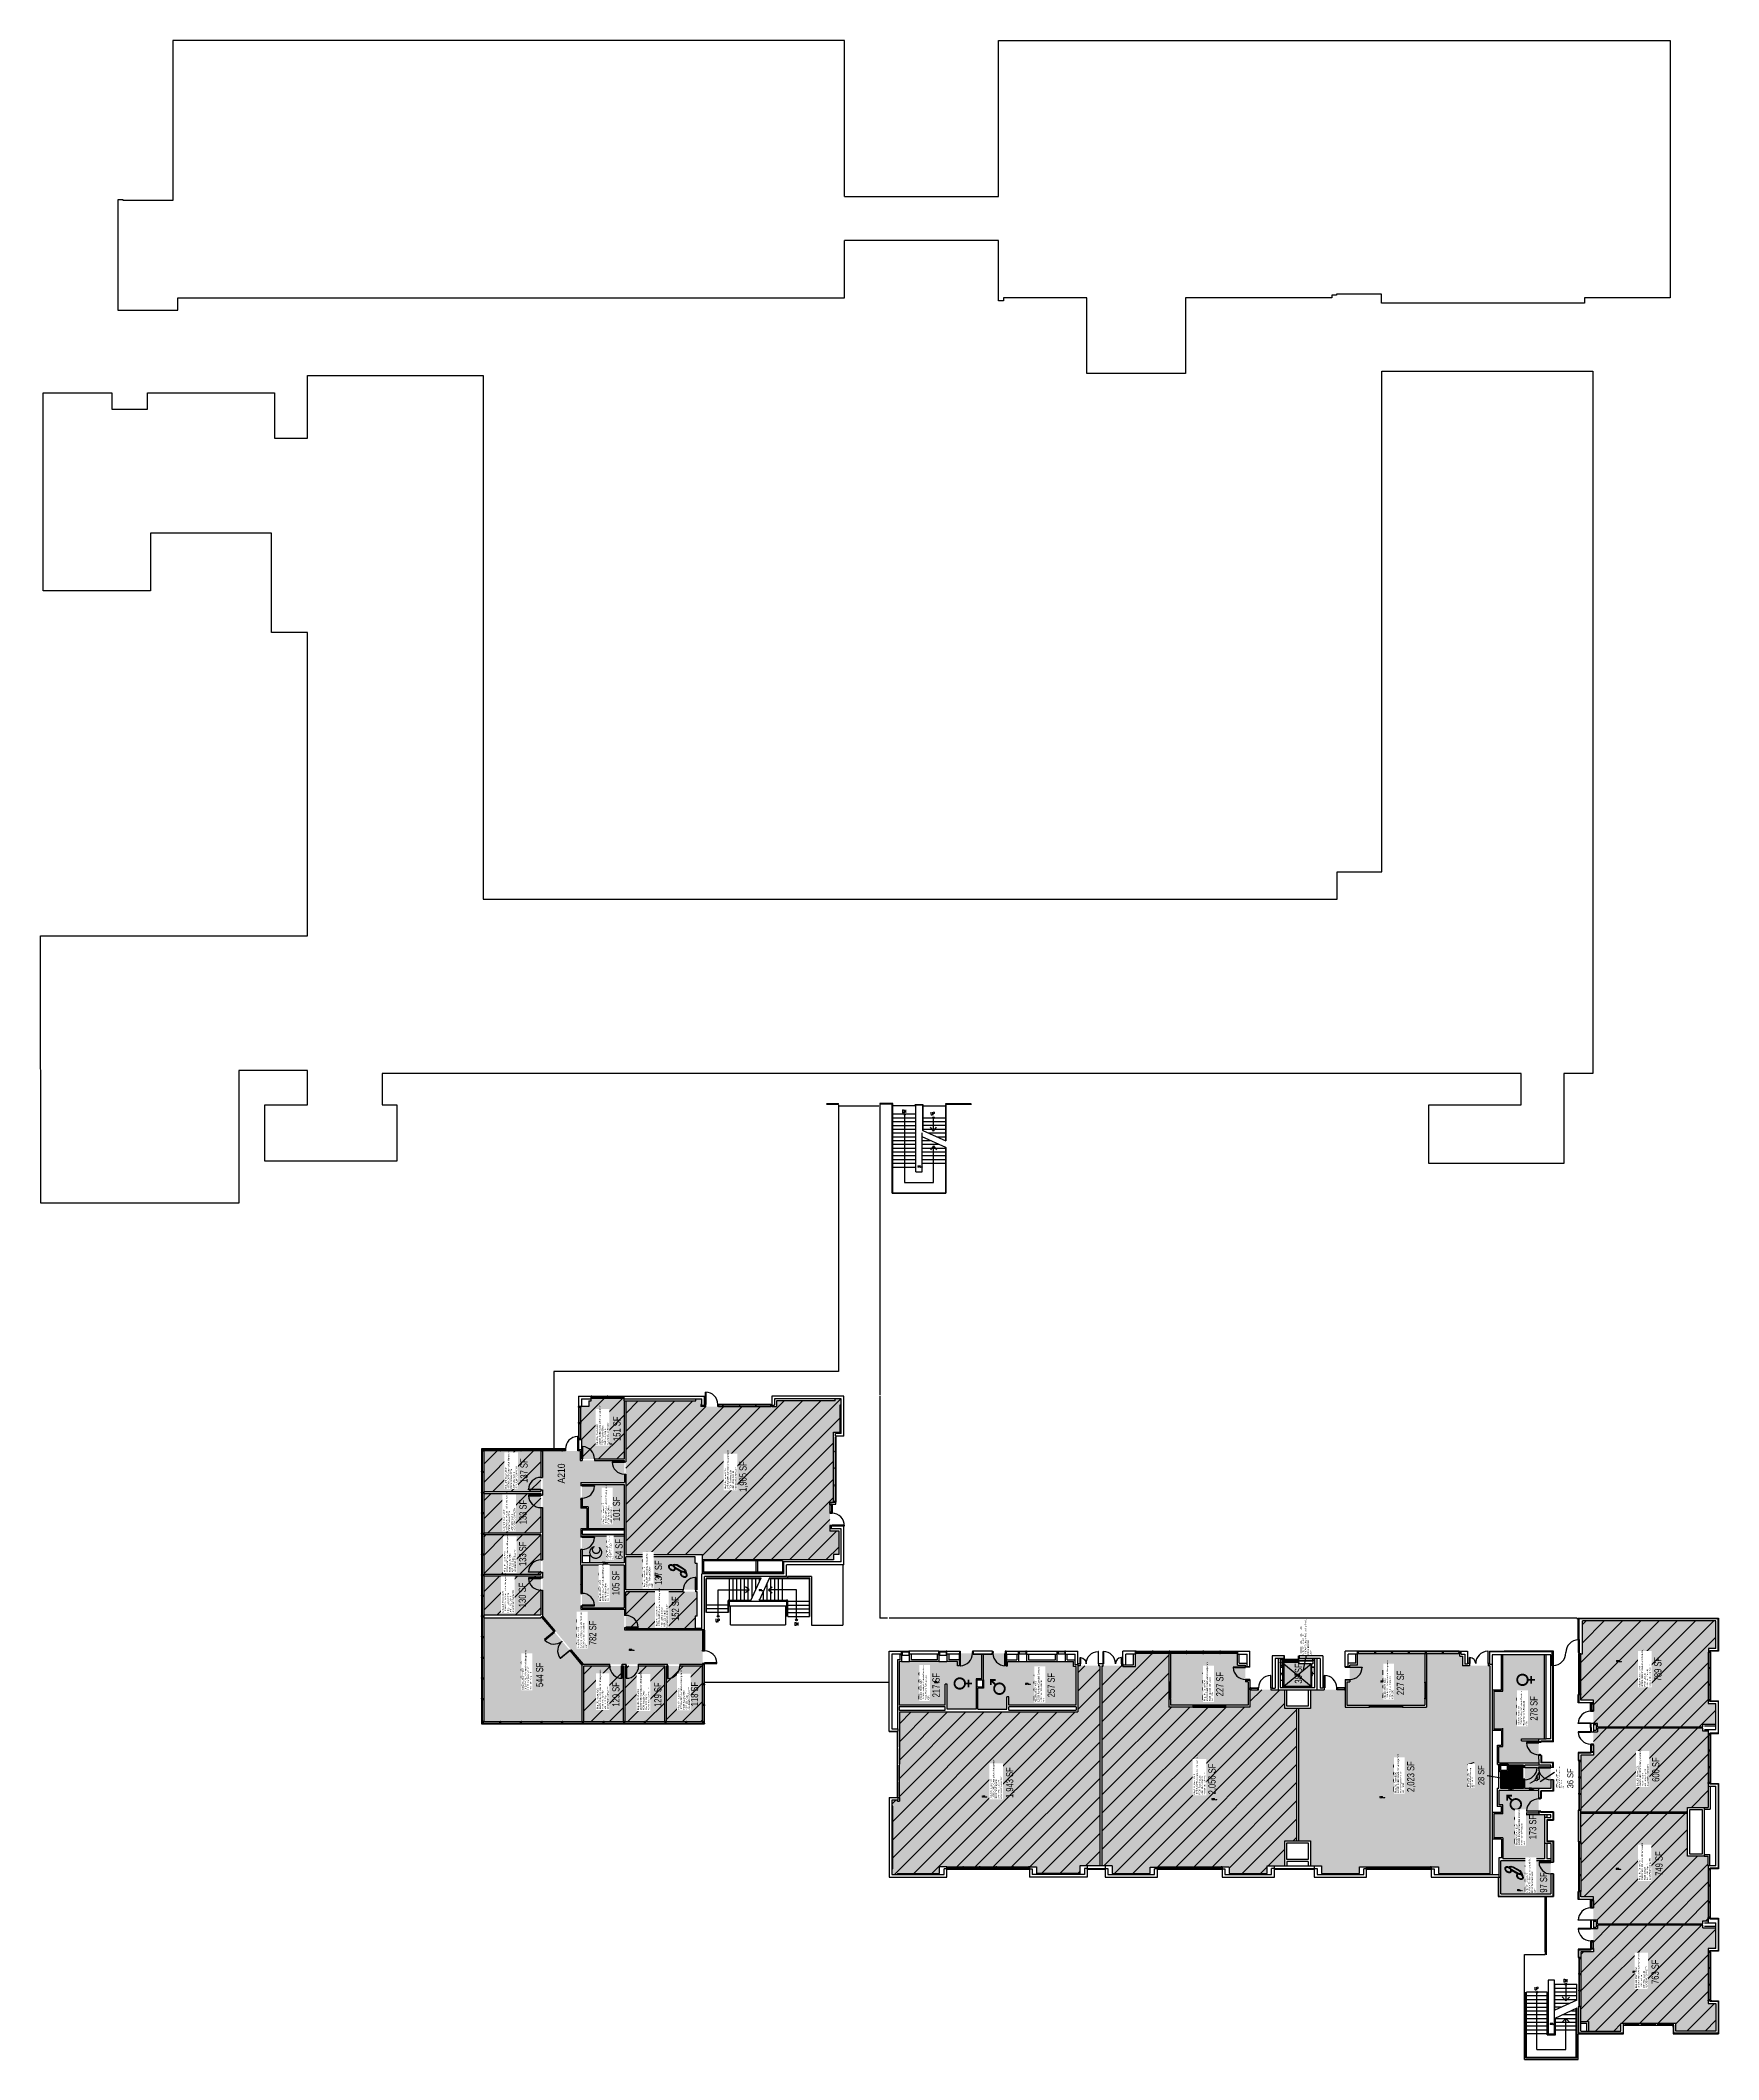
# Model space of a CAD drawing. Header units: inches. Extents: x -16 to 4862, y -246 to 5624.
import ezdxf
from ezdxf.enums import TextEntityAlignment as Align

# ---------------------------------------------------------------- set-up
doc = ezdxf.new("R2010")
doc.units = ezdxf.units.IN
doc.header["$LTSCALE"] = 10
doc.header["$MEASUREMENT"] = 0
doc.layers.get('0').update_dxf_attribs({"linetype": 'CONTINUOUS'})
for name, color, linetype in [('A-DOOR', 2, 'CONTINUOUS'), ('A-FLOR', 3, 'CONTINUOUS'), ('A-GLAZ', 1, 'CONTINUOUS'), ('A-GLAZ-SILL', 2, 'CONTINUOUS'), ('A-IDEN-CNUM', 7, 'CONTINUOUS'), ('A-IDEN-ICON', 4, 'CONTINUOUS'), ('A-IDEN-RNUM', 7, 'CONTINUOUS'), ('A-IDEN-SNUM', 4, 'CONTINUOUS'), ('A-IDEN-TEXT', 4, 'CONTINUOUS'), ('A-IDEN-VNUM', 4, 'CONTINUOUS'), ('A-WALL', 5, 'CONTINUOUS'), ('AREA-TEXT', 3, 'CONTINUOUS'), ('Rooms-Capacity', 4, 'CONTINUOUS'), ('Rooms-Category-Color', 7, 'CONTINUOUS'), ('Rooms-College-Color', 7, 'CONTINUOUS'), ('Rooms-Department-Color', 7, 'CONTINUOUS'), ('Rooms-Division-Color', 7, 'CONTINUOUS'), ('Rooms-Information', 7, 'CONTINUOUS')]:
    doc.layers.add(name, color=color, linetype=linetype)
doc.styles.add('AREA', font='arial.ttf', dxfattribs={"width": 0.75, "height": 24})
doc.styles.add('NOTE', font='simplex.shx', dxfattribs={"width": 0.6})
doc.styles.add('ROOMSNUMBER', font='TXT.SHX', dxfattribs={"height": 1})
doc.styles.add('ROOMVNUMBER', font='arial.ttf', dxfattribs={"width": 0.85, "height": 30})

# ---------------------------------------------------------------- blocks, each defined once
blk = doc.blocks.new('CPELECT')
blk.add_lwpolyline([(0.062, 0.063, 0, 0.03, 0), (0.01, -0.017, 0.03, 0.03, 0), (-0.01, 0.007, 0.03, 0, 0), (-0.062, -0.073, 0.03, 0, 0)], format="xyseb")
blk = doc.blocks.new('CPCUST')
for p, q in [((0.017, -0.064), (0.02, -0.047)), ((0.036, -0.07), (0.017, -0.064)), ((0.026, -0.041), (0.045, -0.041)), ((0.03, -0.034), (0.038, -0.03)), ((0.112, -0.063), (0.036, -0.07)), ((0.038, -0.03), (0.053, -0.032)), ((0.045, -0.041), (0.054, -0.051)), ((0.053, -0.032), (0.075, -0.048)), ((0.075, -0.048), (0.112, -0.063))]:
    blk.add_line(p, q)
at = {"const_width": 0.015}
blk.add_lwpolyline([(-0.03, 0.05), (0.01, -0.019)], dxfattribs=at)
at = {"const_width": 0.0075}
blk.add_lwpolyline([(-0.033, 0.048, 1), (-0.027, 0.052, 1)], format="xyb", close=True, dxfattribs=at)
blk.add_circle((0.016, -0.031), 0.0141)
blk = doc.blocks.new('mullion')
for p, q in [((1314, 1526.4), (1314, 1524.2)), ((1314.4, 1528.1), (1314.4, 1527.4)), ((1316.6, 1528.1), (1314.4, 1528.1)), ((1316.6, 1527.4), (1314.4, 1527.4)), ((1314.9, 1527.4), (1314.9, 1526.4)), ((1316.1, 1527.4), (1316.1, 1526.4)), ((1316.6, 1528.1), (1316.6, 1527.4)), ((1317.1, 1526.4), (1317.1, 1524.2))]:
    blk.add_line(p, q)
for points in [[(1315.5, 1528.1), (1314.4, 1528.1), (1314.4, 1527.4), (1314.9, 1527.4), (1314.9, 1526.4), (1314, 1526.4)], [(1315.5, 1528.1), (1316.6, 1528.1), (1316.6, 1527.4), (1316.1, 1527.4), (1316.1, 1526.4), (1317.1, 1526.4)], [(1314, 1524.2), (1314.2, 1524.2), (1314.2, 1524), (1314.4, 1524), (1314.4, 1522.1), (1315.5, 1522.1)], [(1317.1, 1524.2), (1316.9, 1524.2), (1316.9, 1524), (1316.6, 1524), (1316.6, 1522.1), (1315.5, 1522.1)]]:
    blk.add_lwpolyline(points)
blk = doc.blocks.new('mullion end')
blk.add_lwpolyline([(1275, 1526.3), (1275, 1526.2), (1274.1, 1526.2), (1274.1, 1526.8), (1274.1, 1527.4), (1274, 1527.4), (1274, 1527.6), (1274.4, 1527.6), (1274.4, 1527.4), (1275, 1527.4), (1274.9, 1527.6), (1274.9, 1528.1), (1272.7, 1528.1), (1272.7, 1522.1), (1274.9, 1522.1), (1274.9, 1524), (1275.1, 1524), (1275.1, 1524.2), (1275.4, 1524.2), (1275.4, 1526.3), (1275.4, 1526.4), (1274.9, 1526.4)], close=True)
blk = doc.blocks.new('30DRRH')
for p, q in [((36, 1.5), (0, 1.5)), ((0, 1.5), (0, 0)), ((0, 0), (36, 0)), ((36, 0), (36, 1.5))]:
    blk.add_line(p, q)
blk.add_arc((0, 0), 36, 357.43302, 90)
blk = doc.blocks.new('A$C69096698')
for p, q in [((6.4, 79), (-0.1, 79)), ((5.3, 73.4), (-0.1, 73.4)), ((-0.1, 71.4), (0.2, 71.4)), ((-0.1, 64.6), (0.2, 64.6)), ((5.3, 62.6), (-0.1, 62.6)), ((4.3, 73.1), (0.2, 73.1)), ((0.2, 71.4), (0.2, 73.1)), ((0.2, 64.6), (0.2, 62.9)), ((4.3, 62.9), (0.2, 62.9)), ((3.3, 73.8), (5.3, 73.8)), ((3.3, 73.4), (3.3, 73.8)), ((3.3, 62.6), (3.3, 62.2)), ((3.3, 62.2), (5.3, 62.2)), ((4.3, 73.4), (4.3, 73.1)), ((4.3, 62.6), (4.3, 62.9)), ((4.6, 73.4), (4.6, 62.6)), ((5.3, 73.8), (5.3, 73.4)), ((5.3, 73.4), (5.3, 62.6)), ((5.3, 62.2), (5.3, 62.6)), ((6.4, 83), (6.4, 78)), ((6.4, 78), (93.4, 78)), ((7.9, 76.8), (95.2, 76.8)), ((8, 1.8), (8, 76.8)), ((9.9, 76.6), (8.9, 76.6)), ((9.9, 76.6), (9.9, 73)), ((10.9, 73), (9.9, 73)), ((10, 68.4), (10, 3.4)), ((10, 68.4), (10.9, 68.4)), ((53.7, 81.3), (10.2, 81.3)), ((10.2, 81.3), (10.2, 80)), ((10.2, 80), (53.7, 80)), ((53.7, 74.5), (10.5, 74.5)), ((10.5, 74.5), (10.5, 73.2)), ((10.5, 73.2), (53.7, 73.2)), ((10.9, 73), (10.9, 68.4)), ((52.9, 73), (54.9, 73)), ((52.9, 73), (52.9, 68.4)), ((90, 68.4), (52.9, 68.4)), ((53.7, 80), (53.7, 81.3)), ((53.7, 73.2), (53.7, 74.5)), ((54.9, 72), (54.9, 73)), ((90, 3.4), (90, 68.4)), ((92, 1.8), (92, 68.4)), ((95.2, 68.4), (92, 68.4)), ((93.4, 83), (93.4, 78)), ((93.4, 79), (99.9, 79)), ((95.2, 76.8), (95.2, 68.4)), ((1, 58.4), (8, 58.4)), ((1, 39.4), (1, 58.4)), ((1, 20.4), (1, 39.4)), ((1, 39.4), (8, 39.4)), ((8, 39.4), (1, 39.4)), ((8, 20.4), (1, 20.4)), ((6.5, 44.4), (6.8, 44.4)), ((6.5, 42.1), (6.5, 44.4)), ((7.8, 42.1), (6.5, 42.1)), ((6.5, 36.6), (7.8, 36.6)), ((6.5, 34.4), (6.5, 36.6)), ((6.8, 34.4), (6.5, 34.4)), ((6.8, 34.4), (6.5, 34.4)), ((6.8, 44.4), (6.8, 42.4)), ((6.8, 42.4), (8, 42.4)), ((6.8, 36.4), (6.8, 34.4)), ((8, 36.4), (6.8, 36.4)), ((7.8, 36.6), (7.8, 42.1)), ((8, 36.4), (8, 42.4)), ((8, 1.8), (92, 1.8)), ((10, 3.4), (90, 3.4)), ((92, 58.4), (99, 58.4)), ((99, 58.4), (92, 58.4)), ((92, 36.4), (92, 42.4)), ((93.2, 42.4), (92, 42.4)), ((99, 39.4), (92, 39.4)), ((92, 39.4), (92, 39.4)), ((92, 36.4), (93.2, 36.4)), ((92, 36.4), (93.2, 36.4)), ((92.2, 39.4), (92.2, 39.4)), ((92.2, 36.6), (92.2, 42.1)), ((92.2, 42.1), (93.5, 42.1)), ((93.5, 36.6), (92.2, 36.6)), ((93.2, 44.4), (93.2, 42.4)), ((93.5, 44.4), (93.2, 44.4)), ((93.2, 36.4), (93.2, 34.4)), ((93.2, 34.4), (93.5, 34.4)), ((93.5, 42.1), (93.5, 44.4)), ((93.5, 34.4), (93.5, 36.6)), ((99, 58.4), (99, 39.4))]:
    blk.add_line(p, q)
blk = doc.blocks.new('4020DR')
for p, q in [((0, 72), (48, 72)), ((0, 70.5), (0, 72)), ((48, 70.5), (0, 70.5)), ((24, 1.5), (0, 1.5)), ((0, 1.5), (0, 0)), ((0, 0), (24, 0)), ((24, 0), (24, 1.5)), ((48, 72), (48, 70.5))]:
    blk.add_line(p, q)
for centre, radius, start, end in [((0, 72), 48, 270, 358.20922), ((0, 0), 24, 3.58332, 90)]:
    blk.add_arc(centre, radius, start, end)
blk = doc.blocks.new('CPWOMEN')
at = {"color": 0, "linetype": 'ByBlock', "const_width": 0.015}
blk.add_lwpolyline([(-0.0375, 0, 1), (0.0475, 0, 1)], format="xyb", close=True, dxfattribs=at)
for points in [[(-0.025, -0.07), (0.035, -0.07)], [(0.005, -0.04), (0.005, -0.1)]]:
    blk.add_lwpolyline(points, dxfattribs=at)
blk = doc.blocks.new('CPMEN')
at = {"const_width": 0.015}
blk.add_lwpolyline([(-0.058, -0.02, 1), (0.028, -0.02, 1)], format="xyb", close=True, dxfattribs=at)
for points in [[(0.015, 0.01), (0.055, 0.05)], [(0.055, 0.01), (0.055, 0.05), (0.015, 0.05)]]:
    blk.add_lwpolyline(points, dxfattribs=at)
blk = doc.blocks.new('CPPHONE')
at = {"color": 0, "linetype": 'ByBlock'}
for p, q in [((0.01, 0.025), (-0.02, -0.025)), ((0.017, 0.028), (-0.018, -0.033))]:
    blk.add_line(p, q, dxfattribs=at)
for points in [[(0.036, 0.057), (0.042, 0.031), (0.038, 0.011), (0.008, -0.041), (-0.008, -0.056), (-0.034, -0.064)], [(0.033, 0.047), (0.037, 0.031), (0.033, 0.013), (0.004, -0.038), (-0.011, -0.051), (-0.026, -0.057)]]:
    blk.add_lwpolyline(points, dxfattribs=at)
for points in [[(0.029, 0.079, 0.139889), (0.022, 0.08, 0.107118), (0.012, 0.078, 0.079812), (0.004, 0.072, 0.067459), (-0.003, 0.063, 0.067459), (-0.008, 0.051, 0.079812), (-0.009, 0.041, 0.107118), (-0.006, 0.032, 0.139889), (-0.001, 0.027, 0.139889), (0.006, 0.025, 0.107118), (0.015, 0.027, 0.079812), (0.024, 0.033, 0.067459), (0.031, 0.043, 0.067459), (0.036, 0.054, 0.079812), (0.037, 0.064, 0.107118), (0.034, 0.073, 0.139889)], [(0.026, 0.074, 0.139889), (0.022, 0.075, 0.107118), (0.014, 0.074, 0.079812), (0.007, 0.069, 0.067459), (0.001, 0.06, 0.067459), (-0.003, 0.05, 0.079812), (-0.004, 0.042, 0.107118), (-0.002, 0.034, 0.139889), (0.001, 0.031, 0.139889), (0.006, 0.03, 0.107118), (0.013, 0.032, 0.079812), (0.02, 0.037, 0.067459), (0.027, 0.045, 0.067459), (0.031, 0.055, 0.079812), (0.032, 0.064, 0.107118), (0.03, 0.071, 0.139889)], [(-0.026, -0.017, 0.139889), (-0.033, -0.015, 0.107118), (-0.043, -0.017, 0.079812), (-0.051, -0.023, 0.067459), (-0.058, -0.033, 0.067459), (-0.063, -0.044, 0.079812), (-0.064, -0.054, 0.107118), (-0.061, -0.063, 0.139889), (-0.056, -0.069, 0.139889), (-0.049, -0.07, 0.107118), (-0.04, -0.068, 0.079812), (-0.031, -0.062, 0.067459), (-0.024, -0.053, 0.067459), (-0.019, -0.041, 0.079812), (-0.018, -0.031, 0.107118), (-0.021, -0.022, 0.139889)], [(-0.029, -0.021, 0.139889), (-0.033, -0.02, 0.107118), (-0.041, -0.022, 0.079812), (-0.048, -0.027, 0.067459), (-0.054, -0.035, 0.067459), (-0.058, -0.045, 0.079812), (-0.059, -0.054, 0.107118), (-0.057, -0.061, 0.139889), (-0.054, -0.064, 0.139889), (-0.049, -0.065, 0.107118), (-0.042, -0.064, 0.079812), (-0.035, -0.059, 0.067459), (-0.028, -0.05, 0.067459), (-0.024, -0.04, 0.079812), (-0.023, -0.032, 0.107118), (-0.025, -0.024, 0.139889)]]:
    blk.add_lwpolyline(points, format="xyb", close=True, dxfattribs=at)
blk = doc.blocks.new('CPBATH')
at = {"color": 0, "linetype": 'ByBlock', "const_width": 0.0127}
for points in [[(0.057, 0.017, 0.861492), (-0.055, 0, 1)], [(-0.055, 0, 0.726902), (0.049, -0.034, 1)], [(0.057, 0.017, 0.729002), (-0.008, -0.004, 1)], [(-0.008, -0.004, 0.609468), (0.049, -0.034, 1)]]:
    blk.add_lwpolyline(points, format="xyb", dxfattribs=at)
at = {"color": 0, "linetype": 'ByBlock', "const_width": 0.00637}
for points in [[(0.054, 0.015, 1), (0.06, 0.018, 1)], [(0.046, -0.035, 1), (0.051, -0.032, 1)]]:
    blk.add_lwpolyline(points, format="xyb", close=True, dxfattribs=at)

msp = doc.modelspace()

# ---------------------------------------------------------------- hatches: boundary and pattern name
at = {"layer": 'A-FLOR'}
h = msp.add_hatch(color=256, dxfattribs=at)
edge = h.paths.add_edge_path()
edge.add_arc((2496, 2501.9), 2.5, 0, 360)
h = msp.add_hatch(color=256, dxfattribs=at)
edge = h.paths.add_edge_path()
edge.add_arc((2580.1, 2492), 2.5, 0, 360)
h = msp.add_hatch(color=256, dxfattribs=at)
edge = h.paths.add_edge_path()
edge.add_arc((1954, 1042.6), 2.5, 0, 360)
h = msp.add_hatch(color=256, dxfattribs=at)
edge = h.paths.add_edge_path()
edge.add_arc((2181.7, 1032.3), 2.5, 0, 360)
h = msp.add_hatch(color=256, dxfattribs=at)
edge = h.paths.add_edge_path()
edge.add_arc((4333.7, -49.9), 2.5, 0, 360)
h = msp.add_hatch(color=256, dxfattribs=at)
edge = h.paths.add_edge_path()
edge.add_arc((4417.4, -26.6), 2.5, 0, 360)
h = msp.add_hatch(color=256, dxfattribs=at)
edge = h.paths.add_edge_path()
edge.add_arc((4417.6, -26.5), 2.5, 0, 360)
at = {"layer": 'Rooms-Capacity'}
h = msp.add_hatch(dxfattribs=at)
h.set_pattern_fill('ANSI31', color=256, scale=300, style=0)
h.paths.add_polyline_path([(1554.5, 1652.6), (1578.6, 1652.6), (1578.6, 1668.6), (1584.6, 1668.6), (1584.7, 1676.6), (1680.6, 1676.6), (1680.6, 1668.6), (1681.6, 1668.6), (1681.6, 1500.1), (1556.6, 1500.1), (1556.6, 1556.6), (1554.6, 1556.6)])
h = msp.add_hatch(dxfattribs=at)
h.set_pattern_fill('ANSI31', color=256, scale=300, style=0)
h.paths.add_polyline_path([(1685.6, 1668.6), (1889.6, 1668.6), (1889.6, 1674.6), (1906.6, 1674.6), (1906.6, 1658.6), (1903.6, 1658.6), (1903.6, 1652.6), (2123.6, 1652.6), (2123.6, 1668.6), (2294.5, 1668.6), (2294.5, 1674.6), (2311.6, 1674.6), (2311.6, 1657.6), (2308.6, 1657.6), (2308.7, 1577.6), (2289.6, 1577.6), (2289.7, 1374.6), (2278.9, 1374.6), (2278.9, 1290.6), (2305.6, 1290.6), (2305.6, 1222.6), (2289.6, 1222.6), (2289.6, 1206.6), (1908.6, 1206.6), (1908.6, 1221.9), (1685.6, 1221.9)])
h = msp.add_hatch(dxfattribs=at)
h.set_pattern_fill('ANSI31', color=256, scale=300, style=0)
h.paths.add_polyline_path([(1272.7, 1523.6), (1438.8, 1523.6), (1438.8, 1405.1), (1272.7, 1405.1)])
h = msp.add_hatch(dxfattribs=at)
h.set_pattern_fill('ANSI31', color=256, scale=300, style=0)
h.paths.add_polyline_path([(1272.7, 1400.1), (1438.8, 1400.1), (1438.8, 1285.1), (1272.7, 1285.1)])
h = msp.add_hatch(dxfattribs=at)
h.set_pattern_fill('ANSI31', color=256, scale=300, style=0)
h.paths.add_polyline_path([(1272.7, 1280.1), (1438.8, 1280.1), (1438.8, 1165.1), (1272.7, 1165.1)])
h = msp.add_hatch(dxfattribs=at)
h.set_pattern_fill('ANSI31', color=256, scale=300, style=0)
h.paths.add_polyline_path([(1272.7, 1160.1), (1438.8, 1160.1), (1438.8, 1047.1), (1272.7, 1047.1)])
h = msp.add_hatch(dxfattribs=at)
h.set_pattern_fill('ANSI31', color=256, scale=300, style=0)
h.paths.add_polyline_path([(1685.6, 1113.9), (1685.6, 1007.4), (1886.8, 1007.4), (1886.8, 1043.1), (1892.7, 1043.1), (1892.7, 1113.9)])
h = msp.add_hatch(dxfattribs=at)
h.set_pattern_fill('ANSI31', color=256, scale=300, style=0)
h.paths.add_polyline_path([(4465.6, 1029.1), (4465.6, 933.3), (4461.6, 933.3), (4461.6, 799.1), (4497.6, 799.1), (4497.6, 731.2), (4509.6, 731.2), (4509.6, 721.1), (4815.5, 721.1), (4815.5, 729.2), (4853.6, 729.2), (4853.6, 789.2), (4831.6, 789.2), (4831.6, 949.1), (4853.6, 949.1), (4853.6, 1029.1)])
h = msp.add_hatch(dxfattribs=at)
h.set_pattern_fill('ANSI31', color=256, scale=300, style=0)
h.paths.add_polyline_path([(1563.8, 898.5), (1678.8, 898.5), (1678.8, 736.6), (1563.8, 736.6)])
h = msp.add_hatch(dxfattribs=at)
h.set_pattern_fill('ANSI31', color=256, scale=300, style=0)
h.paths.add_polyline_path([(1683.8, 898.5), (1798.8, 898.5), (1798.8, 736.6), (1683.8, 736.6)])
h = msp.add_hatch(dxfattribs=at)
h.set_pattern_fill('ANSI31', color=256, scale=300, style=0)
h.paths.add_polyline_path([(1803.8, 898.5), (1908.6, 898.5), (1908.6, 736.6), (1803.8, 736.6)])
h = msp.add_hatch(dxfattribs=at)
h.set_pattern_fill('ANSI31', color=256, scale=300, style=0)
h.paths.add_polyline_path([(3063.4, 898.8), (2999.6, 898.8), (2999.6, 764.6), (2480.7, 764.6), (2480.7, 516.1), (2481.4, 516.1), (2481.4, 505.1), (2475.6, 505.1), (2475.6, 508.1), (2458.6, 508.1), (2458.6, 491.1), (2461.6, 491.1), (2461.6, 309.1), (2458.6, 309.1), (2458.6, 292.1), (2475.6, 292.1), (2475.6, 295.1), (2597.6, 295.1), (2597.6, 314.1), (2879.6, 314.1), (2879.6, 295.1), (3005.6, 295.1), (3005.6, 317.1), (3063.4, 317.1)])
h = msp.add_hatch(dxfattribs=at)
h.set_pattern_fill('ANSI31', color=256, scale=300, style=0)
h.paths.add_polyline_path([(3069.4, 898.8), (3130.6, 898.8), (3130.6, 896.9), (3166.6, 896.9), (3166.6, 935.1), (3263.5, 935.1), (3263.5, 779.1), (3499.6, 779.1), (3499.6, 829.1), (3601.1, 829.1), (3601.1, 775.1), (3635.1, 775.1), (3635.1, 390.1), (3601.1, 390.1), (3601.1, 317.1), (3549.6, 317.1), (3549.6, 295.1), (3439.6, 295.1), (3439.6, 314), (3209.6, 314), (3209.6, 295.1), (3099.6, 295.1), (3099.6, 317.1), (3069.4, 317.1)])
h = msp.add_hatch(dxfattribs=at)
h.set_pattern_fill('ANSI31', color=256, scale=300, style=0)
h.paths.add_polyline_path([(4509.6, 717.1), (4509.6, 707.4), (4497.6, 707.4), (4497.6, 639), (4461.6, 639), (4461.6, 473.2), (4771.6, 473.2), (4771.6, 487.1), (4831.6, 487.1), (4831.6, 709.1), (4815.5, 709.1), (4815.5, 717.1)])
h = msp.add_hatch(dxfattribs=at)
h.set_pattern_fill('ANSI31', color=256, scale=300, style=0)
h.paths.add_polyline_path([(4461.6, 469.2), (4461.6, 227.3), (4497.6, 227.3), (4497.6, 159.2), (4509.6, 159.2), (4509.6, 149.2), (4815.5, 149.2), (4815.5, 157.2), (4831.5, 157.2), (4831.5, 345.1), (4771.6, 345.1), (4771.6, 469.2)])
h = msp.add_hatch(dxfattribs=at)
h.set_pattern_fill('ANSI31', color=256, scale=300, style=0)
h.paths.add_polyline_path([(4509.6, 145.1), (4509.6, 135.4), (4497.6, 135.4), (4497.6, 67.2), (4461.6, 67.2), (4461.6, -135.1), (4483.1, -135.1), (4483.1, -162.8), (4577.6, -162.8), (4577.6, -140.9), (4737.6, -140.9), (4737.6, -162.8), (4853.6, -162.8), (4853.6, -82.8), (4831.6, -82.8), (4831.6, 77.1), (4853.5, 77.1), (4853.5, 137.1), (4815.5, 137.1), (4815.5, 145.2)])
at = {"layer": 'Rooms-Category-Color', "true_color": 0xfa9ba3}
for points in [[(1554.5, 1652.6), (1578.6, 1652.6), (1578.6, 1668.6), (1584.6, 1668.6), (1584.7, 1676.6), (1680.6, 1676.6), (1680.6, 1668.6), (1681.6, 1668.6), (1681.6, 1500.1), (1556.6, 1500.1), (1556.6, 1556.6), (1554.6, 1556.6)], [(1272.7, 1523.6), (1438.8, 1523.6), (1438.8, 1405.1), (1272.7, 1405.1)], [(1680.6, 1426.1), (1558.7, 1426.1), (1558.7, 1361.1), (1576.7, 1361.1), (1576.7, 1297.1), (1680.6, 1297.1)], [(1272.7, 1400.1), (1438.8, 1400.1), (1438.8, 1285.1), (1272.7, 1285.1)], [(1272.7, 1280.1), (1438.8, 1280.1), (1438.8, 1165.1), (1272.7, 1165.1)], [(1558.7, 1191.1), (1680.6, 1191.1), (1680.6, 1067.3), (1558.7, 1067.3)], [(1272.7, 1160.1), (1438.8, 1160.1), (1438.8, 1047.1), (1272.7, 1047.1)], [(1685.6, 1113.9), (1685.6, 1007.4), (1886.8, 1007.4), (1886.8, 1043.1), (1892.7, 1043.1), (1892.7, 1113.9)], [(1272.7, 1038.1), (1438.3, 1038.1), (1441.4, 1040.6), (1558.8, 901), (1558.8, 736.6), (1272.7, 736.6)], [(1563.8, 898.5), (1678.8, 898.5), (1678.8, 736.6), (1563.8, 736.6)], [(1683.8, 898.5), (1798.8, 898.5), (1798.8, 736.6), (1683.8, 736.6)], [(1803.8, 898.5), (1908.6, 898.5), (1908.6, 736.6), (1803.8, 736.6)]]:
    msp.add_hatch(color=241, dxfattribs=at).paths.add_polyline_path(points)
at = {"layer": 'Rooms-Category-Color', "true_color": 0xe3f498}
for points in [[(1685.6, 1668.6), (1889.6, 1668.6), (1889.6, 1674.6), (1906.6, 1674.6), (1906.6, 1658.6), (1903.6, 1658.6), (1903.6, 1652.6), (2123.6, 1652.6), (2123.6, 1668.6), (2294.5, 1668.6), (2294.5, 1674.6), (2311.6, 1674.6), (2311.6, 1657.6), (2308.6, 1657.6), (2308.7, 1577.6), (2289.6, 1577.6), (2289.7, 1374.6), (2278.9, 1374.6), (2278.9, 1290.6), (2305.6, 1290.6), (2305.6, 1222.6), (2289.6, 1222.6), (2289.6, 1206.6), (1908.6, 1206.6), (1908.6, 1221.9), (1685.6, 1221.9)], [(3063.4, 898.8), (2999.6, 898.8), (2999.6, 764.6), (2480.7, 764.6), (2480.7, 516.1), (2481.4, 516.1), (2481.4, 505.1), (2475.6, 505.1), (2475.6, 508.1), (2458.6, 508.1), (2458.6, 491.1), (2461.6, 491.1), (2461.6, 309.1), (2458.6, 309.1), (2458.6, 292.1), (2475.6, 292.1), (2475.6, 295.1), (2597.6, 295.1), (2597.6, 314.1), (2879.6, 314.1), (2879.6, 295.1), (3005.6, 295.1), (3005.6, 317.1), (3063.4, 317.1)], [(3069.4, 898.8), (3130.6, 898.8), (3130.6, 896.9), (3166.6, 896.9), (3166.6, 935.1), (3263.5, 935.1), (3263.5, 779.1), (3499.6, 779.1), (3499.6, 829.1), (3601.1, 829.1), (3601.1, 775.1), (3635.1, 775.1), (3635.1, 390.1), (3601.1, 390.1), (3601.1, 317.1), (3549.6, 317.1), (3549.6, 295.1), (3439.6, 295.1), (3439.6, 314), (3209.6, 314), (3209.6, 295.1), (3099.6, 295.1), (3099.6, 317.1), (3069.4, 317.1)], [(3268.5, 935.1), (3463.6, 935.1), (3463.6, 901.1), (3486.6, 901.1), (3486.6, 852.1), (3494.6, 852.1), (3494.6, 784.1), (3268.5, 784.1)], [(4196.6, 899.1), (4117.6, 899.1), (4117.6, 927.1), (4109.6, 927.1), (4109.6, 935.1), (4012.7, 935.1), (4012.7, 779.1), (3776.6, 779.1), (3776.6, 829.1), (3675.1, 829.1), (3675.1, 775.1), (3641.1, 775.1), (3641.1, 390.1), (3675.1, 390.1), (3675.1, 317.1), (3707.6, 317.1), (3707.6, 295.1), (3817.6, 295.1), (3817.6, 314.1), (4047.6, 314.1), (4047.6, 295.1), (4196.6, 295.1)], [(3812.6, 935.1), (3812.6, 901.1), (3789.6, 901.1), (3789.6, 852.1), (3781.6, 852.1), (3781.6, 784.1), (4007.7, 784.1), (4007.7, 935.1)]]:
    msp.add_hatch(color=61, dxfattribs=at).paths.add_polyline_path(points)
at = {"layer": 'Rooms-Category-Color', "true_color": 0xadadad}
for points in [[(1443.8, 1523.6), (1552.6, 1523.6), (1552.6, 1496.1), (1681.6, 1496.1), (1681.6, 1432.1), (1554.7, 1432.1), (1554.7, 1357.1), (1572.7, 1357.1), (1572.7, 1297.1), (1554.7, 1297.1), (1554.7, 1063.3), (1681.6, 1063.3), (1681.6, 1003.4), (1908.6, 1003.4), (1908.6, 903.5), (1561.9, 903.5), (1443.8, 1044)], [(1558.7, 1277.1), (1558.7, 1219.1), (1580.5, 1219.1), (1580.5, 1198.1), (1680.6, 1198.1), (1680.6, 1277.1)], [(1685.6, 1215.9), (1685.6, 1119.9), (1892.7, 1119.9), (1892.7, 1197.1), (1887.4, 1197.1), (1887.4, 1215.9)], [(2480.1, 911.1), (2649.6, 911.1), (2649.6, 899.1), (2655.1, 899.1), (2655.1, 935.1), (2695.1, 935.1), (2695.1, 932.1), (2720.1, 932.1), (2720.1, 861.1), (2703.6, 861.1), (2703.6, 772.6), (2619.6, 772.6), (2619.6, 845.6), (2614.1, 845.6), (2614.1, 784.6), (2480.1, 784.6)], [(2725.6, 932.1), (2750.6, 932.1), (2750.6, 935.1), (2790.6, 935.1), (2790.6, 899.1), (2795.1, 899.1), (2795.1, 911.1), (2986.6, 911.1), (2986.6, 896.9), (2994.6, 896.9), (2994.6, 784.6), (2798.6, 784.6), (2798.6, 808.6), (2793.1, 808.6), (2793.1, 772.6), (2709.1, 772.6), (2709.1, 833.6), (2725.6, 833.6)], [(3598.5, 909.4), (3598.5, 904.5), (3597.6, 904.5), (3597.6, 839.5), (3677.6, 839.5), (3677.6, 904.5), (3640.5, 904.5), (3640.5, 909.4)], [(4355.2, 931.1), (4234.7, 931.1), (4234.7, 824.8), (4208.6, 824.8), (4208.6, 715.1), (4234.7, 715.1), (4234.7, 664.1), (4222.7, 664.1), (4222.7, 616.1), (4338.7, 616.1), (4338.7, 680.6), (4288.7, 680.6), (4288.7, 686.1), (4355.2, 686.1)], [(4294.2, 542.1), (4294.2, 610.1), (4249.8, 610.1), (4249.8, 591.1), (4228.7, 591.1), (4228.7, 542.1)], [(4298.2, 610.1), (4298.2, 542.1), (4373.7, 542.1), (4373.7, 610.1)], [(4338.7, 536.6), (4338.7, 471.6), (4302.7, 471.6), (4302.7, 466.1), (4355.2, 466.1), (4355.2, 338.1), (4234.7, 338.1), (4234.7, 399.1), (4208.6, 399.1), (4208.6, 468.1), (4234.7, 468.1), (4234.7, 494.6), (4222.7, 494.6), (4222.7, 536.6)], [(4373.7, 236.1), (4373.7, 332.1), (4228.7, 332.1), (4228.7, 236.1)]]:
    msp.add_hatch(color=253, dxfattribs=at).paths.add_polyline_path(points)
at = {"layer": 'Rooms-Category-Color', "true_color": 0xffff64}
for points in [[(4465.6, 1029.1), (4465.6, 933.3), (4461.6, 933.3), (4461.6, 799.1), (4497.6, 799.1), (4497.6, 731.2), (4509.6, 731.2), (4509.6, 721.1), (4815.5, 721.1), (4815.5, 729.2), (4853.6, 729.2), (4853.6, 789.2), (4831.6, 789.2), (4831.6, 949.1), (4853.6, 949.1), (4853.6, 1029.1)], [(4509.6, 717.1), (4509.6, 707.4), (4497.6, 707.4), (4497.6, 639), (4461.6, 639), (4461.6, 473.2), (4771.6, 473.2), (4771.6, 487.1), (4831.6, 487.1), (4831.6, 709.1), (4815.5, 709.1), (4815.5, 717.1)], [(4461.6, 469.2), (4461.6, 227.3), (4497.6, 227.3), (4497.6, 159.2), (4509.6, 159.2), (4509.6, 149.2), (4815.5, 149.2), (4815.5, 157.2), (4831.5, 157.2), (4831.5, 345.1), (4771.6, 345.1), (4771.6, 469.2)], [(4509.6, 145.1), (4509.6, 135.4), (4497.6, 135.4), (4497.6, 67.2), (4461.6, 67.2), (4461.6, -135.1), (4483.1, -135.1), (4483.1, -162.8), (4577.6, -162.8), (4577.6, -140.9), (4737.6, -140.9), (4737.6, -162.8), (4853.6, -162.8), (4853.6, -82.8), (4831.6, -82.8), (4831.6, 77.1), (4853.5, 77.1), (4853.5, 137.1), (4815.5, 137.1), (4815.5, 145.2)]]:
    msp.add_hatch(color=51, dxfattribs=at).paths.add_polyline_path(points)
at = {"layer": 'Rooms-College-Color', "true_color": 0xe3f498}
for points in [[(1554.5, 1652.6), (1578.6, 1652.6), (1578.6, 1668.6), (1584.6, 1668.6), (1584.7, 1676.6), (1680.6, 1676.6), (1680.6, 1668.6), (1681.6, 1668.6), (1681.6, 1500.1), (1556.6, 1500.1), (1556.6, 1556.6), (1554.6, 1556.6)], [(1685.6, 1668.6), (1889.6, 1668.6), (1889.6, 1674.6), (1906.6, 1674.6), (1906.6, 1658.6), (1903.6, 1658.6), (1903.6, 1652.6), (2123.6, 1652.6), (2123.6, 1668.6), (2294.5, 1668.6), (2294.5, 1674.6), (2311.6, 1674.6), (2311.6, 1657.6), (2308.6, 1657.6), (2308.7, 1577.6), (2289.6, 1577.6), (2289.7, 1374.6), (2278.9, 1374.6), (2278.9, 1290.6), (2305.6, 1290.6), (2305.6, 1222.6), (2289.6, 1222.6), (2289.6, 1206.6), (1908.6, 1206.6), (1908.6, 1221.9), (1685.6, 1221.9)], [(1272.7, 1523.6), (1438.8, 1523.6), (1438.8, 1405.1), (1272.7, 1405.1)], [(1680.6, 1426.1), (1558.7, 1426.1), (1558.7, 1361.1), (1576.7, 1361.1), (1576.7, 1297.1), (1680.6, 1297.1)], [(1272.7, 1400.1), (1438.8, 1400.1), (1438.8, 1285.1), (1272.7, 1285.1)], [(1272.7, 1280.1), (1438.8, 1280.1), (1438.8, 1165.1), (1272.7, 1165.1)], [(1558.7, 1191.1), (1680.6, 1191.1), (1680.6, 1067.3), (1558.7, 1067.3)], [(1272.7, 1160.1), (1438.8, 1160.1), (1438.8, 1047.1), (1272.7, 1047.1)], [(1685.6, 1113.9), (1685.6, 1007.4), (1886.8, 1007.4), (1886.8, 1043.1), (1892.7, 1043.1), (1892.7, 1113.9)], [(1272.7, 1038.1), (1438.3, 1038.1), (1441.4, 1040.6), (1558.8, 901), (1558.8, 736.6), (1272.7, 736.6)], [(1563.8, 898.5), (1678.8, 898.5), (1678.8, 736.6), (1563.8, 736.6)], [(1683.8, 898.5), (1798.8, 898.5), (1798.8, 736.6), (1683.8, 736.6)], [(1803.8, 898.5), (1908.6, 898.5), (1908.6, 736.6), (1803.8, 736.6)], [(3063.4, 898.8), (2999.6, 898.8), (2999.6, 764.6), (2480.7, 764.6), (2480.7, 516.1), (2481.4, 516.1), (2481.4, 505.1), (2475.6, 505.1), (2475.6, 508.1), (2458.6, 508.1), (2458.6, 491.1), (2461.6, 491.1), (2461.6, 309.1), (2458.6, 309.1), (2458.6, 292.1), (2475.6, 292.1), (2475.6, 295.1), (2597.6, 295.1), (2597.6, 314.1), (2879.6, 314.1), (2879.6, 295.1), (3005.6, 295.1), (3005.6, 317.1), (3063.4, 317.1)], [(3069.4, 898.8), (3130.6, 898.8), (3130.6, 896.9), (3166.6, 896.9), (3166.6, 935.1), (3263.5, 935.1), (3263.5, 779.1), (3499.6, 779.1), (3499.6, 829.1), (3601.1, 829.1), (3601.1, 775.1), (3635.1, 775.1), (3635.1, 390.1), (3601.1, 390.1), (3601.1, 317.1), (3549.6, 317.1), (3549.6, 295.1), (3439.6, 295.1), (3439.6, 314), (3209.6, 314), (3209.6, 295.1), (3099.6, 295.1), (3099.6, 317.1), (3069.4, 317.1)]]:
    msp.add_hatch(color=61, dxfattribs=at).paths.add_polyline_path(points)
at = {"layer": 'Rooms-College-Color', "true_color": 0xadadad}
for points in [[(1443.8, 1523.6), (1552.6, 1523.6), (1552.6, 1496.1), (1681.6, 1496.1), (1681.6, 1432.1), (1554.7, 1432.1), (1554.7, 1357.1), (1572.7, 1357.1), (1572.7, 1297.1), (1554.7, 1297.1), (1554.7, 1063.3), (1681.6, 1063.3), (1681.6, 1003.4), (1908.6, 1003.4), (1908.6, 903.5), (1561.9, 903.5), (1443.8, 1044)], [(1558.7, 1277.1), (1558.7, 1219.1), (1580.5, 1219.1), (1580.5, 1198.1), (1680.6, 1198.1), (1680.6, 1277.1)], [(1685.6, 1215.9), (1685.6, 1119.9), (1892.7, 1119.9), (1892.7, 1197.1), (1887.4, 1197.1), (1887.4, 1215.9)], [(2480.1, 911.1), (2649.6, 911.1), (2649.6, 899.1), (2655.1, 899.1), (2655.1, 935.1), (2695.1, 935.1), (2695.1, 932.1), (2720.1, 932.1), (2720.1, 861.1), (2703.6, 861.1), (2703.6, 772.6), (2619.6, 772.6), (2619.6, 845.6), (2614.1, 845.6), (2614.1, 784.6), (2480.1, 784.6)], [(2725.6, 932.1), (2750.6, 932.1), (2750.6, 935.1), (2790.6, 935.1), (2790.6, 899.1), (2795.1, 899.1), (2795.1, 911.1), (2986.6, 911.1), (2986.6, 896.9), (2994.6, 896.9), (2994.6, 784.6), (2798.6, 784.6), (2798.6, 808.6), (2793.1, 808.6), (2793.1, 772.6), (2709.1, 772.6), (2709.1, 833.6), (2725.6, 833.6)], [(3268.5, 935.1), (3463.6, 935.1), (3463.6, 901.1), (3486.6, 901.1), (3486.6, 852.1), (3494.6, 852.1), (3494.6, 784.1), (3268.5, 784.1)], [(3598.5, 909.4), (3598.5, 904.5), (3597.6, 904.5), (3597.6, 839.5), (3677.6, 839.5), (3677.6, 904.5), (3640.5, 904.5), (3640.5, 909.4)], [(4196.6, 899.1), (4117.6, 899.1), (4117.6, 927.1), (4109.6, 927.1), (4109.6, 935.1), (4012.7, 935.1), (4012.7, 779.1), (3776.6, 779.1), (3776.6, 829.1), (3675.1, 829.1), (3675.1, 775.1), (3641.1, 775.1), (3641.1, 390.1), (3675.1, 390.1), (3675.1, 317.1), (3707.6, 317.1), (3707.6, 295.1), (3817.6, 295.1), (3817.6, 314.1), (4047.6, 314.1), (4047.6, 295.1), (4196.6, 295.1)], [(3812.6, 935.1), (3812.6, 901.1), (3789.6, 901.1), (3789.6, 852.1), (3781.6, 852.1), (3781.6, 784.1), (4007.7, 784.1), (4007.7, 935.1)], [(4355.2, 931.1), (4234.7, 931.1), (4234.7, 824.8), (4208.6, 824.8), (4208.6, 715.1), (4234.7, 715.1), (4234.7, 664.1), (4222.7, 664.1), (4222.7, 616.1), (4338.7, 616.1), (4338.7, 680.6), (4288.7, 680.6), (4288.7, 686.1), (4355.2, 686.1)], [(4294.2, 542.1), (4294.2, 610.1), (4249.8, 610.1), (4249.8, 591.1), (4228.7, 591.1), (4228.7, 542.1)], [(4298.2, 610.1), (4298.2, 542.1), (4373.7, 542.1), (4373.7, 610.1)], [(4338.7, 536.6), (4338.7, 471.6), (4302.7, 471.6), (4302.7, 466.1), (4355.2, 466.1), (4355.2, 338.1), (4234.7, 338.1), (4234.7, 399.1), (4208.6, 399.1), (4208.6, 468.1), (4234.7, 468.1), (4234.7, 494.6), (4222.7, 494.6), (4222.7, 536.6)], [(4373.7, 236.1), (4373.7, 332.1), (4228.7, 332.1), (4228.7, 236.1)]]:
    msp.add_hatch(color=253, dxfattribs=at).paths.add_polyline_path(points)
at = {"layer": 'Rooms-College-Color', "true_color": 0xffff64}
for points in [[(4465.6, 1029.1), (4465.6, 933.3), (4461.6, 933.3), (4461.6, 799.1), (4497.6, 799.1), (4497.6, 731.2), (4509.6, 731.2), (4509.6, 721.1), (4815.5, 721.1), (4815.5, 729.2), (4853.6, 729.2), (4853.6, 789.2), (4831.6, 789.2), (4831.6, 949.1), (4853.6, 949.1), (4853.6, 1029.1)], [(4509.6, 717.1), (4509.6, 707.4), (4497.6, 707.4), (4497.6, 639), (4461.6, 639), (4461.6, 473.2), (4771.6, 473.2), (4771.6, 487.1), (4831.6, 487.1), (4831.6, 709.1), (4815.5, 709.1), (4815.5, 717.1)], [(4461.6, 469.2), (4461.6, 227.3), (4497.6, 227.3), (4497.6, 159.2), (4509.6, 159.2), (4509.6, 149.2), (4815.5, 149.2), (4815.5, 157.2), (4831.5, 157.2), (4831.5, 345.1), (4771.6, 345.1), (4771.6, 469.2)], [(4509.6, 145.1), (4509.6, 135.4), (4497.6, 135.4), (4497.6, 67.2), (4461.6, 67.2), (4461.6, -135.1), (4483.1, -135.1), (4483.1, -162.8), (4577.6, -162.8), (4577.6, -140.9), (4737.6, -140.9), (4737.6, -162.8), (4853.6, -162.8), (4853.6, -82.8), (4831.6, -82.8), (4831.6, 77.1), (4853.5, 77.1), (4853.5, 137.1), (4815.5, 137.1), (4815.5, 145.2)]]:
    msp.add_hatch(color=51, dxfattribs=at).paths.add_polyline_path(points)
at = {"layer": 'Rooms-Department-Color', "true_color": 0xe3f498}
for points in [[(1554.5, 1652.6), (1578.6, 1652.6), (1578.6, 1668.6), (1584.6, 1668.6), (1584.7, 1676.6), (1680.6, 1676.6), (1680.6, 1668.6), (1681.6, 1668.6), (1681.6, 1500.1), (1556.6, 1500.1), (1556.6, 1556.6), (1554.6, 1556.6)], [(1685.6, 1668.6), (1889.6, 1668.6), (1889.6, 1674.6), (1906.6, 1674.6), (1906.6, 1658.6), (1903.6, 1658.6), (1903.6, 1652.6), (2123.6, 1652.6), (2123.6, 1668.6), (2294.5, 1668.6), (2294.5, 1674.6), (2311.6, 1674.6), (2311.6, 1657.6), (2308.6, 1657.6), (2308.7, 1577.6), (2289.6, 1577.6), (2289.7, 1374.6), (2278.9, 1374.6), (2278.9, 1290.6), (2305.6, 1290.6), (2305.6, 1222.6), (2289.6, 1222.6), (2289.6, 1206.6), (1908.6, 1206.6), (1908.6, 1221.9), (1685.6, 1221.9)], [(1272.7, 1523.6), (1438.8, 1523.6), (1438.8, 1405.1), (1272.7, 1405.1)], [(1680.6, 1426.1), (1558.7, 1426.1), (1558.7, 1361.1), (1576.7, 1361.1), (1576.7, 1297.1), (1680.6, 1297.1)], [(1272.7, 1400.1), (1438.8, 1400.1), (1438.8, 1285.1), (1272.7, 1285.1)], [(1272.7, 1280.1), (1438.8, 1280.1), (1438.8, 1165.1), (1272.7, 1165.1)], [(1558.7, 1191.1), (1680.6, 1191.1), (1680.6, 1067.3), (1558.7, 1067.3)], [(1272.7, 1160.1), (1438.8, 1160.1), (1438.8, 1047.1), (1272.7, 1047.1)], [(1685.6, 1113.9), (1685.6, 1007.4), (1886.8, 1007.4), (1886.8, 1043.1), (1892.7, 1043.1), (1892.7, 1113.9)], [(1272.7, 1038.1), (1438.3, 1038.1), (1441.4, 1040.6), (1558.8, 901), (1558.8, 736.6), (1272.7, 736.6)], [(1563.8, 898.5), (1678.8, 898.5), (1678.8, 736.6), (1563.8, 736.6)], [(1683.8, 898.5), (1798.8, 898.5), (1798.8, 736.6), (1683.8, 736.6)], [(1803.8, 898.5), (1908.6, 898.5), (1908.6, 736.6), (1803.8, 736.6)], [(3063.4, 898.8), (2999.6, 898.8), (2999.6, 764.6), (2480.7, 764.6), (2480.7, 516.1), (2481.4, 516.1), (2481.4, 505.1), (2475.6, 505.1), (2475.6, 508.1), (2458.6, 508.1), (2458.6, 491.1), (2461.6, 491.1), (2461.6, 309.1), (2458.6, 309.1), (2458.6, 292.1), (2475.6, 292.1), (2475.6, 295.1), (2597.6, 295.1), (2597.6, 314.1), (2879.6, 314.1), (2879.6, 295.1), (3005.6, 295.1), (3005.6, 317.1), (3063.4, 317.1)], [(3069.4, 898.8), (3130.6, 898.8), (3130.6, 896.9), (3166.6, 896.9), (3166.6, 935.1), (3263.5, 935.1), (3263.5, 779.1), (3499.6, 779.1), (3499.6, 829.1), (3601.1, 829.1), (3601.1, 775.1), (3635.1, 775.1), (3635.1, 390.1), (3601.1, 390.1), (3601.1, 317.1), (3549.6, 317.1), (3549.6, 295.1), (3439.6, 295.1), (3439.6, 314), (3209.6, 314), (3209.6, 295.1), (3099.6, 295.1), (3099.6, 317.1), (3069.4, 317.1)], [(3268.5, 935.1), (3463.6, 935.1), (3463.6, 901.1), (3486.6, 901.1), (3486.6, 852.1), (3494.6, 852.1), (3494.6, 784.1), (3268.5, 784.1)], [(4196.6, 899.1), (4117.6, 899.1), (4117.6, 927.1), (4109.6, 927.1), (4109.6, 935.1), (4012.7, 935.1), (4012.7, 779.1), (3776.6, 779.1), (3776.6, 829.1), (3675.1, 829.1), (3675.1, 775.1), (3641.1, 775.1), (3641.1, 390.1), (3675.1, 390.1), (3675.1, 317.1), (3707.6, 317.1), (3707.6, 295.1), (3817.6, 295.1), (3817.6, 314.1), (4047.6, 314.1), (4047.6, 295.1), (4196.6, 295.1)], [(3812.6, 935.1), (3812.6, 901.1), (3789.6, 901.1), (3789.6, 852.1), (3781.6, 852.1), (3781.6, 784.1), (4007.7, 784.1), (4007.7, 935.1)]]:
    msp.add_hatch(color=61, dxfattribs=at).paths.add_polyline_path(points)
at = {"layer": 'Rooms-Department-Color', "true_color": 0xacacac}
for points in [[(1443.8, 1523.6), (1552.6, 1523.6), (1552.6, 1496.1), (1681.6, 1496.1), (1681.6, 1432.1), (1554.7, 1432.1), (1554.7, 1357.1), (1572.7, 1357.1), (1572.7, 1297.1), (1554.7, 1297.1), (1554.7, 1063.3), (1681.6, 1063.3), (1681.6, 1003.4), (1908.6, 1003.4), (1908.6, 903.5), (1561.9, 903.5), (1443.8, 1044)], [(1558.7, 1277.1), (1558.7, 1219.1), (1580.5, 1219.1), (1580.5, 1198.1), (1680.6, 1198.1), (1680.6, 1277.1)], [(1685.6, 1215.9), (1685.6, 1119.9), (1892.7, 1119.9), (1892.7, 1197.1), (1887.4, 1197.1), (1887.4, 1215.9)], [(2480.1, 911.1), (2649.6, 911.1), (2649.6, 899.1), (2655.1, 899.1), (2655.1, 935.1), (2695.1, 935.1), (2695.1, 932.1), (2720.1, 932.1), (2720.1, 861.1), (2703.6, 861.1), (2703.6, 772.6), (2619.6, 772.6), (2619.6, 845.6), (2614.1, 845.6), (2614.1, 784.6), (2480.1, 784.6)], [(2725.6, 932.1), (2750.6, 932.1), (2750.6, 935.1), (2790.6, 935.1), (2790.6, 899.1), (2795.1, 899.1), (2795.1, 911.1), (2986.6, 911.1), (2986.6, 896.9), (2994.6, 896.9), (2994.6, 784.6), (2798.6, 784.6), (2798.6, 808.6), (2793.1, 808.6), (2793.1, 772.6), (2709.1, 772.6), (2709.1, 833.6), (2725.6, 833.6)], [(3598.5, 909.4), (3598.5, 904.5), (3597.6, 904.5), (3597.6, 839.5), (3677.6, 839.5), (3677.6, 904.5), (3640.5, 904.5), (3640.5, 909.4)], [(4355.2, 931.1), (4234.7, 931.1), (4234.7, 824.8), (4208.6, 824.8), (4208.6, 715.1), (4234.7, 715.1), (4234.7, 664.1), (4222.7, 664.1), (4222.7, 616.1), (4338.7, 616.1), (4338.7, 680.6), (4288.7, 680.6), (4288.7, 686.1), (4355.2, 686.1)], [(4294.2, 542.1), (4294.2, 610.1), (4249.8, 610.1), (4249.8, 591.1), (4228.7, 591.1), (4228.7, 542.1)], [(4298.2, 610.1), (4298.2, 542.1), (4373.7, 542.1), (4373.7, 610.1)], [(4338.7, 536.6), (4338.7, 471.6), (4302.7, 471.6), (4302.7, 466.1), (4355.2, 466.1), (4355.2, 338.1), (4234.7, 338.1), (4234.7, 399.1), (4208.6, 399.1), (4208.6, 468.1), (4234.7, 468.1), (4234.7, 494.6), (4222.7, 494.6), (4222.7, 536.6)], [(4373.7, 236.1), (4373.7, 332.1), (4228.7, 332.1), (4228.7, 236.1)]]:
    msp.add_hatch(color=253, dxfattribs=at).paths.add_polyline_path(points)
at = {"layer": 'Rooms-Department-Color', "true_color": 0x003fff}
for points in [[(4465.6, 1029.1), (4465.6, 933.3), (4461.6, 933.3), (4461.6, 799.1), (4497.6, 799.1), (4497.6, 731.2), (4509.6, 731.2), (4509.6, 721.1), (4815.5, 721.1), (4815.5, 729.2), (4853.6, 729.2), (4853.6, 789.2), (4831.6, 789.2), (4831.6, 949.1), (4853.6, 949.1), (4853.6, 1029.1)], [(4509.6, 717.1), (4509.6, 707.4), (4497.6, 707.4), (4497.6, 639), (4461.6, 639), (4461.6, 473.2), (4771.6, 473.2), (4771.6, 487.1), (4831.6, 487.1), (4831.6, 709.1), (4815.5, 709.1), (4815.5, 717.1)], [(4461.6, 469.2), (4461.6, 227.3), (4497.6, 227.3), (4497.6, 159.2), (4509.6, 159.2), (4509.6, 149.2), (4815.5, 149.2), (4815.5, 157.2), (4831.5, 157.2), (4831.5, 345.1), (4771.6, 345.1), (4771.6, 469.2)], [(4509.6, 145.1), (4509.6, 135.4), (4497.6, 135.4), (4497.6, 67.2), (4461.6, 67.2), (4461.6, -135.1), (4483.1, -135.1), (4483.1, -162.8), (4577.6, -162.8), (4577.6, -140.9), (4737.6, -140.9), (4737.6, -162.8), (4853.6, -162.8), (4853.6, -82.8), (4831.6, -82.8), (4831.6, 77.1), (4853.5, 77.1), (4853.5, 137.1), (4815.5, 137.1), (4815.5, 145.2)]]:
    msp.add_hatch(color=160, dxfattribs=at).paths.add_polyline_path(points)
at = {"layer": 'Rooms-Division-Color', "true_color": 0xe3f498}
for points in [[(1554.5, 1652.6), (1578.6, 1652.6), (1578.6, 1668.6), (1584.6, 1668.6), (1584.7, 1676.6), (1680.6, 1676.6), (1680.6, 1668.6), (1681.6, 1668.6), (1681.6, 1500.1), (1556.6, 1500.1), (1556.6, 1556.6), (1554.6, 1556.6)], [(1685.6, 1668.6), (1889.6, 1668.6), (1889.6, 1674.6), (1906.6, 1674.6), (1906.6, 1658.6), (1903.6, 1658.6), (1903.6, 1652.6), (2123.6, 1652.6), (2123.6, 1668.6), (2294.5, 1668.6), (2294.5, 1674.6), (2311.6, 1674.6), (2311.6, 1657.6), (2308.6, 1657.6), (2308.7, 1577.6), (2289.6, 1577.6), (2289.7, 1374.6), (2278.9, 1374.6), (2278.9, 1290.6), (2305.6, 1290.6), (2305.6, 1222.6), (2289.6, 1222.6), (2289.6, 1206.6), (1908.6, 1206.6), (1908.6, 1221.9), (1685.6, 1221.9)], [(1272.7, 1523.6), (1438.8, 1523.6), (1438.8, 1405.1), (1272.7, 1405.1)], [(1680.6, 1426.1), (1558.7, 1426.1), (1558.7, 1361.1), (1576.7, 1361.1), (1576.7, 1297.1), (1680.6, 1297.1)], [(1272.7, 1400.1), (1438.8, 1400.1), (1438.8, 1285.1), (1272.7, 1285.1)], [(1272.7, 1280.1), (1438.8, 1280.1), (1438.8, 1165.1), (1272.7, 1165.1)], [(1558.7, 1191.1), (1680.6, 1191.1), (1680.6, 1067.3), (1558.7, 1067.3)], [(1272.7, 1160.1), (1438.8, 1160.1), (1438.8, 1047.1), (1272.7, 1047.1)], [(1685.6, 1113.9), (1685.6, 1007.4), (1886.8, 1007.4), (1886.8, 1043.1), (1892.7, 1043.1), (1892.7, 1113.9)], [(1272.7, 1038.1), (1438.3, 1038.1), (1441.4, 1040.6), (1558.8, 901), (1558.8, 736.6), (1272.7, 736.6)], [(1563.8, 898.5), (1678.8, 898.5), (1678.8, 736.6), (1563.8, 736.6)], [(1683.8, 898.5), (1798.8, 898.5), (1798.8, 736.6), (1683.8, 736.6)], [(1803.8, 898.5), (1908.6, 898.5), (1908.6, 736.6), (1803.8, 736.6)], [(3063.4, 898.8), (2999.6, 898.8), (2999.6, 764.6), (2480.7, 764.6), (2480.7, 516.1), (2481.4, 516.1), (2481.4, 505.1), (2475.6, 505.1), (2475.6, 508.1), (2458.6, 508.1), (2458.6, 491.1), (2461.6, 491.1), (2461.6, 309.1), (2458.6, 309.1), (2458.6, 292.1), (2475.6, 292.1), (2475.6, 295.1), (2597.6, 295.1), (2597.6, 314.1), (2879.6, 314.1), (2879.6, 295.1), (3005.6, 295.1), (3005.6, 317.1), (3063.4, 317.1)], [(3069.4, 898.8), (3130.6, 898.8), (3130.6, 896.9), (3166.6, 896.9), (3166.6, 935.1), (3263.5, 935.1), (3263.5, 779.1), (3499.6, 779.1), (3499.6, 829.1), (3601.1, 829.1), (3601.1, 775.1), (3635.1, 775.1), (3635.1, 390.1), (3601.1, 390.1), (3601.1, 317.1), (3549.6, 317.1), (3549.6, 295.1), (3439.6, 295.1), (3439.6, 314), (3209.6, 314), (3209.6, 295.1), (3099.6, 295.1), (3099.6, 317.1), (3069.4, 317.1)], [(3268.5, 935.1), (3463.6, 935.1), (3463.6, 901.1), (3486.6, 901.1), (3486.6, 852.1), (3494.6, 852.1), (3494.6, 784.1), (3268.5, 784.1)], [(4196.6, 899.1), (4117.6, 899.1), (4117.6, 927.1), (4109.6, 927.1), (4109.6, 935.1), (4012.7, 935.1), (4012.7, 779.1), (3776.6, 779.1), (3776.6, 829.1), (3675.1, 829.1), (3675.1, 775.1), (3641.1, 775.1), (3641.1, 390.1), (3675.1, 390.1), (3675.1, 317.1), (3707.6, 317.1), (3707.6, 295.1), (3817.6, 295.1), (3817.6, 314.1), (4047.6, 314.1), (4047.6, 295.1), (4196.6, 295.1)], [(3812.6, 935.1), (3812.6, 901.1), (3789.6, 901.1), (3789.6, 852.1), (3781.6, 852.1), (3781.6, 784.1), (4007.7, 784.1), (4007.7, 935.1)]]:
    msp.add_hatch(color=61, dxfattribs=at).paths.add_polyline_path(points)
at = {"layer": 'Rooms-Division-Color', "true_color": 0xadadad}
for points in [[(1443.8, 1523.6), (1552.6, 1523.6), (1552.6, 1496.1), (1681.6, 1496.1), (1681.6, 1432.1), (1554.7, 1432.1), (1554.7, 1357.1), (1572.7, 1357.1), (1572.7, 1297.1), (1554.7, 1297.1), (1554.7, 1063.3), (1681.6, 1063.3), (1681.6, 1003.4), (1908.6, 1003.4), (1908.6, 903.5), (1561.9, 903.5), (1443.8, 1044)], [(1558.7, 1277.1), (1558.7, 1219.1), (1580.5, 1219.1), (1580.5, 1198.1), (1680.6, 1198.1), (1680.6, 1277.1)], [(1685.6, 1215.9), (1685.6, 1119.9), (1892.7, 1119.9), (1892.7, 1197.1), (1887.4, 1197.1), (1887.4, 1215.9)], [(2480.1, 911.1), (2649.6, 911.1), (2649.6, 899.1), (2655.1, 899.1), (2655.1, 935.1), (2695.1, 935.1), (2695.1, 932.1), (2720.1, 932.1), (2720.1, 861.1), (2703.6, 861.1), (2703.6, 772.6), (2619.6, 772.6), (2619.6, 845.6), (2614.1, 845.6), (2614.1, 784.6), (2480.1, 784.6)], [(2725.6, 932.1), (2750.6, 932.1), (2750.6, 935.1), (2790.6, 935.1), (2790.6, 899.1), (2795.1, 899.1), (2795.1, 911.1), (2986.6, 911.1), (2986.6, 896.9), (2994.6, 896.9), (2994.6, 784.6), (2798.6, 784.6), (2798.6, 808.6), (2793.1, 808.6), (2793.1, 772.6), (2709.1, 772.6), (2709.1, 833.6), (2725.6, 833.6)], [(3598.5, 909.4), (3598.5, 904.5), (3597.6, 904.5), (3597.6, 839.5), (3677.6, 839.5), (3677.6, 904.5), (3640.5, 904.5), (3640.5, 909.4)], [(4355.2, 931.1), (4234.7, 931.1), (4234.7, 824.8), (4208.6, 824.8), (4208.6, 715.1), (4234.7, 715.1), (4234.7, 664.1), (4222.7, 664.1), (4222.7, 616.1), (4338.7, 616.1), (4338.7, 680.6), (4288.7, 680.6), (4288.7, 686.1), (4355.2, 686.1)], [(4294.2, 542.1), (4294.2, 610.1), (4249.8, 610.1), (4249.8, 591.1), (4228.7, 591.1), (4228.7, 542.1)], [(4298.2, 610.1), (4298.2, 542.1), (4373.7, 542.1), (4373.7, 610.1)], [(4338.7, 536.6), (4338.7, 471.6), (4302.7, 471.6), (4302.7, 466.1), (4355.2, 466.1), (4355.2, 338.1), (4234.7, 338.1), (4234.7, 399.1), (4208.6, 399.1), (4208.6, 468.1), (4234.7, 468.1), (4234.7, 494.6), (4222.7, 494.6), (4222.7, 536.6)], [(4373.7, 236.1), (4373.7, 332.1), (4228.7, 332.1), (4228.7, 236.1)]]:
    msp.add_hatch(color=253, dxfattribs=at).paths.add_polyline_path(points)
at = {"layer": 'Rooms-Division-Color', "true_color": 0x003fff}
for points in [[(4465.6, 1029.1), (4465.6, 933.3), (4461.6, 933.3), (4461.6, 799.1), (4497.6, 799.1), (4497.6, 731.2), (4509.6, 731.2), (4509.6, 721.1), (4815.5, 721.1), (4815.5, 729.2), (4853.6, 729.2), (4853.6, 789.2), (4831.6, 789.2), (4831.6, 949.1), (4853.6, 949.1), (4853.6, 1029.1)], [(4509.6, 717.1), (4509.6, 707.4), (4497.6, 707.4), (4497.6, 639), (4461.6, 639), (4461.6, 473.2), (4771.6, 473.2), (4771.6, 487.1), (4831.6, 487.1), (4831.6, 709.1), (4815.5, 709.1), (4815.5, 717.1)], [(4461.6, 469.2), (4461.6, 227.3), (4497.6, 227.3), (4497.6, 159.2), (4509.6, 159.2), (4509.6, 149.2), (4815.5, 149.2), (4815.5, 157.2), (4831.5, 157.2), (4831.5, 345.1), (4771.6, 345.1), (4771.6, 469.2)], [(4509.6, 145.1), (4509.6, 135.4), (4497.6, 135.4), (4497.6, 67.2), (4461.6, 67.2), (4461.6, -135.1), (4483.1, -135.1), (4483.1, -162.8), (4577.6, -162.8), (4577.6, -140.9), (4737.6, -140.9), (4737.6, -162.8), (4853.6, -162.8), (4853.6, -82.8), (4831.6, -82.8), (4831.6, 77.1), (4853.5, 77.1), (4853.5, 137.1), (4815.5, 137.1), (4815.5, 145.2)]]:
    msp.add_hatch(color=160, dxfattribs=at).paths.add_polyline_path(points)

# ---------------------------------------------------------------- linework, layer by layer
at = {"layer": 'A-DOOR'}
for p, q in [((1916.9, 1658.6), (1916.9, 1694.6)), ((1916.9, 1694.6), (1918.4, 1694.6)), ((1918.4, 1658.6), (1916.9, 1658.6)), ((1918.4, 1694.6), (1918.4, 1658.6)), ((1546.6, 1565.6), (1545.1, 1565.6)), ((1545.1, 1565.6), (1545.1, 1529.6)), ((1545.1, 1529.6), (1546.6, 1529.6)), ((1546.6, 1529.6), (1546.6, 1565.6)), ((1558.7, 1500.1), (1558.7, 1536.1)), ((1558.7, 1536.1), (1560.2, 1536.1)), ((1560.2, 1536.1), (1560.2, 1500.1)), ((1560.2, 1500.1), (1558.7, 1500.1)), ((1681.6, 1492.1), (1645.6, 1492.1)), ((1645.6, 1492.1), (1645.6, 1490.6)), ((1645.6, 1490.6), (1681.6, 1490.6)), ((1681.6, 1490.6), (1681.6, 1492.1)), ((1402.8, 1410.6), (1402.8, 1412.1)), ((1402.8, 1412.1), (1438.8, 1412.1)), ((1438.8, 1410.6), (1402.8, 1410.6)), ((1438.8, 1412.1), (1438.8, 1410.6)), ((1558.7, 1422.1), (1594.7, 1422.1)), ((1558.7, 1420.6), (1558.7, 1422.1)), ((1594.7, 1420.6), (1558.7, 1420.6)), ((1594.7, 1422.1), (1594.7, 1420.6)), ((1438.8, 1394.6), (1402.8, 1394.6)), ((1402.8, 1394.6), (1402.8, 1393.1)), ((1402.8, 1393.1), (1438.8, 1393.1)), ((1438.8, 1393.1), (1438.8, 1394.6)), ((1558.7, 1273.1), (1594.7, 1273.1)), ((1558.7, 1271.6), (1558.7, 1273.1)), ((1594.7, 1271.6), (1558.7, 1271.6)), ((1594.7, 1273.1), (1594.7, 1271.6)), ((1402.8, 1170.6), (1402.8, 1172.1)), ((1402.8, 1172.1), (1438.8, 1172.1)), ((1438.8, 1170.6), (1402.8, 1170.6)), ((1438.8, 1154.6), (1402.8, 1154.6)), ((1402.8, 1154.6), (1402.8, 1153.1)), ((1402.8, 1153.1), (1438.8, 1153.1)), ((1438.8, 1172.1), (1438.8, 1170.6)), ((1438.8, 1153.1), (1438.8, 1154.6)), ((1888.7, 1155.9), (1887.2, 1155.9)), ((1887.2, 1155.9), (1887.2, 1119.9)), ((1887.2, 1119.9), (1888.7, 1119.9)), ((1888.7, 1119.9), (1888.7, 1155.9)), ((1594.7, 1074.8), (1558.7, 1074.8)), ((1558.7, 1074.8), (1558.7, 1073.3)), ((1558.7, 1073.3), (1594.7, 1073.3)), ((1594.7, 1073.3), (1594.7, 1074.8)), ((1477.2, 998.1), (1449.6, 974.9)), ((1478.2, 996.9), (1477.2, 998.1)), ((1721.6, 1010.8), (1685.6, 1010.8)), ((1685.6, 1010.8), (1685.6, 1009.3)), ((1685.6, 1009.3), (1721.6, 1009.3)), ((1721.6, 1009.3), (1721.6, 1010.8)), ((1449.6, 974.9), (1450.8, 973.6)), ((1450.6, 973.8), (1478.2, 996.9)), ((1495, 920.9), (1522.6, 944.1)), ((1523.5, 943), (1496, 919.8)), ((1522.6, 944.1), (1523.5, 943)), ((4191.6, 941.1), (4190.5, 941.1)), ((4190.5, 941.1), (4190.5, 905.1)), ((4191.6, 905.1), (4191.6, 941.1)), ((1496, 919.8), (1494.8, 921.1)), ((1673.4, 862.5), (1673.4, 898.5)), ((1673.4, 898.5), (1674.9, 898.5)), ((1674.9, 898.5), (1674.9, 862.5)), ((1686.9, 898.5), (1686.9, 862.5)), ((1688.4, 898.5), (1686.9, 898.5)), ((1688.4, 862.5), (1688.4, 898.5)), ((1806.9, 898.4), (1806.9, 862.4)), ((1808.4, 898.4), (1806.9, 898.4)), ((1808.4, 862.4), (1808.4, 898.4)), ((1950.6, 907.4), (1914.6, 907.4)), ((1914.6, 907.4), (1914.6, 905.9)), ((1914.6, 905.9), (1950.6, 905.9)), ((1950.6, 905.9), (1950.6, 907.4)), ((2657.1, 935.1), (2657.1, 899.1)), ((2658.6, 935.1), (2657.1, 935.1)), ((2657.1, 899.1), (2658.6, 899.1)), ((2658.6, 899.1), (2658.6, 935.1)), ((2787.1, 899.1), (2787.1, 935.1)), ((2787.1, 935.1), (2788.6, 935.1)), ((2788.6, 899.1), (2787.1, 899.1)), ((2788.6, 935.1), (2788.6, 899.1)), ((3486.6, 895.1), (3450.6, 895.1)), ((3450.6, 895.1), (3450.6, 893.6)), ((3450.6, 893.6), (3486.6, 893.6)), ((3486.6, 893.6), (3486.6, 895.1)), ((3789.6, 895.1), (3825.6, 895.1)), ((3789.6, 893.6), (3789.6, 895.1)), ((3825.6, 893.6), (3789.6, 893.6)), ((3825.6, 895.1), (3825.6, 893.6)), ((4137.6, 905.1), (4137.6, 923.1)), ((4137.6, 923.1), (4138.8, 923.1)), ((4138.8, 905.1), (4137.6, 905.1)), ((4138.8, 923.1), (4138.8, 905.1)), ((4190.5, 905.1), (4191.6, 905.1)), ((1674.9, 862.5), (1673.4, 862.5)), ((1686.9, 862.5), (1688.4, 862.5)), ((1806.9, 862.4), (1808.4, 862.4)), ((3560.6, 871.1), (3559.1, 871.1)), ((3559.1, 871.1), (3559.1, 835.1)), ((3559.1, 835.1), (3560.6, 835.1)), ((3560.6, 835.1), (3560.6, 871.1)), ((3715.6, 835.1), (3715.6, 871.1)), ((3715.6, 871.1), (3717.1, 871.1)), ((3717.1, 835.1), (3715.6, 835.1)), ((3717.1, 871.1), (3717.1, 835.1)), ((4453.6, 731.2), (4453.6, 732.7)), ((4453.6, 732.7), (4489.6, 732.7)), ((4489.6, 731.2), (4453.6, 731.2)), ((4489.6, 707.4), (4453.6, 707.4)), ((4453.6, 707.4), (4453.6, 705.9)), ((4453.6, 705.9), (4489.6, 705.9)), ((4489.6, 732.7), (4489.6, 731.2)), ((4489.6, 705.9), (4489.6, 707.4)), ((4339.2, 676.1), (4303.2, 676.1)), ((4303.2, 676.1), (4303.2, 674.6)), ((4303.2, 674.6), (4339.2, 674.6)), ((4339.2, 674.6), (4339.2, 676.1)), ((4298.2, 603.6), (4334.2, 603.6)), ((4298.2, 602.1), (4298.2, 603.6)), ((4334.2, 602.1), (4298.2, 602.1)), ((4334.2, 603.6), (4334.2, 602.1)), ((4373.7, 603.8), (4337.7, 603.8)), ((4337.7, 603.8), (4337.7, 602.3)), ((4337.7, 602.3), (4373.7, 602.3)), ((4373.7, 602.3), (4373.7, 603.8)), ((4303.2, 476.1), (4303.2, 477.6)), ((4303.2, 477.6), (4339.2, 477.6)), ((4339.2, 476.1), (4303.2, 476.1)), ((4339.2, 477.6), (4339.2, 476.1)), ((4373.7, 328.1), (4339.7, 328.1)), ((4339.7, 328.1), (4339.7, 326.7)), ((4339.7, 326.7), (4373.7, 326.7)), ((4373.7, 326.7), (4373.7, 328.1)), ((4453.6, 159.2), (4453.6, 160.7)), ((4453.6, 160.7), (4489.6, 160.7)), ((4489.6, 159.2), (4453.6, 159.2)), ((4489.6, 135.4), (4453.6, 135.4)), ((4453.6, 135.4), (4453.6, 133.9)), ((4453.6, 133.9), (4489.6, 133.9)), ((4489.6, 160.7), (4489.6, 159.2)), ((4489.6, 133.9), (4489.6, 135.4))]:
    msp.add_line(p, q, dxfattribs=at)
for points in [[(4455.1, 974.6), (4453.6, 974.6), (4453.6, 937.1), (4455.1, 937.1)], [(4380.1, 899.6), (4381.6, 899.6), (4381.6, 937.1), (4380.1, 937.1)]]:
    msp.add_lwpolyline(points, close=True, dxfattribs=at)
for centre, radius, start, end in [((1916.8, 1658.6), 36.1, 0.03997, 87.52228), ((1546.6, 1529.6), 36.1, 92.47772, 179.96003), ((1558.7, 1500.1), 36, 359.99378, 87.62594), ((1681.6, 1492.1), 36, 182.37406, 270.00622), ((1438.8, 1410.6), 36, 89.99378, 177.62594), ((1558.6, 1422.2), 36.1, 270.03997, 357.52228), ((1438.8, 1394.6), 36, 182.37406, 270.00622), ((1558.7, 1273.1), 36, 269.99378, 357.62594), ((1438.8, 1170.6), 36, 89.99378, 177.62594), ((1438.8, 1154.6), 36, 182.37406, 270.00622), ((1888.8, 1119.8), 36.1, 92.47772, 179.96003), ((1558.6, 1073.3), 36.1, 2.47772, 89.96003), ((1685.6, 1009.2), 36.1, 2.47534, 89.96241), ((1477.2, 998.1), 36.1, 222.52976, 310.01207), ((1523.6, 942.9), 36.1, 130.09201, 217.57432), ((1914.6, 905.8), 36.1, 2.47772, 89.96003), ((4191.6, 905.1), 36, 91.79078, 180), ((4455.2, 937.1), 37.6, 92.37477, 179.96328), ((1674.9, 898.5), 36, 180, 270), ((1686.9, 898.5), 36, 270, 360), ((1806.9, 898.4), 36, 270, 0), ((2657, 935.2), 36.1, 272.47772, 359.96003), ((2788.5, 935.1), 35.9, 179.95706, 270.10046), ((3486.6, 895.2), 36.1, 182.47772, 269.96003), ((3789.6, 895.1), 36, 270, 0), ((4137.6, 905.1), 18, 0, 86.41668), ((4380.1, 937.2), 37.6, 272.37477, 359.96328), ((3560.6, 835.1), 36, 92.37406, 180.00622), ((3715.6, 835.1), 36, 359.99378, 87.62594), ((4489.6, 731.2), 36, 90, 180), ((4489.6, 707.5), 36.1, 182.47772, 269.96003), ((4339.2, 676.1), 36, 182.37406, 270.00622), ((4298.1, 603.7), 36.1, 270.03997, 357.52228), ((4373.7, 603.8), 36, 182.37406, 270.00622), ((4339.2, 476), 36.1, 90.03997, 177.52228), ((4373.7, 328.1), 34.1, 182.47772, 269.96003), ((4489.6, 159.2), 36, 90, 180), ((4489.6, 135.4), 36, 182.37406, 270.00622)]:
    msp.add_arc(centre, radius, start, end, dxfattribs=at)
at = {"layer": 'A-FLOR'}
for p, q in [((2269.2, 2532.9), (2303.5, 2532.9)), ((2269.2, 2531.4), (2303.5, 2531.4)), ((2303.5, 2531.4), (2303.5, 2532.9)), ((2303.6, 2529.9), (2303.6, 1754.6)), ((2306.6, 2526.9), (2420.6, 2526.9)), ((2461.3, 2532.9), (2423.6, 2532.9)), ((2423.6, 2532.9), (2423.6, 2531.4)), ((2459.8, 2531.4), (2423.6, 2531.4)), ((2423.6, 2529.9), (2423.6, 1685.6)), ((2459.8, 2272.3), (2459.8, 2531.4)), ((2461.3, 2273.8), (2461.3, 2532.9)), ((2550.1, 2529.9), (2525.6, 2529.9)), ((2548.6, 2528.4), (2527.1, 2528.4)), ((2547.1, 2526.9), (2613.1, 2526.9)), ((2548.6, 2455), (2548.6, 2528.4)), ((2550.1, 2454.3), (2550.1, 2529.9)), ((2614.4, 2529.9), (2614.4, 2425.7)), ((2615.9, 2529.9), (2614.4, 2529.9)), ((2615.9, 2532.9), (2689.5, 2532.9)), ((2615.9, 2531.4), (2615.9, 2532.9)), ((2615.9, 2531.4), (2690.2, 2531.4)), ((2615.9, 2529.9), (2615.9, 2425.1)), ((2496, 2501.9), (2496, 2304.2)), ((2580.1, 2453.2), (2580.1, 2492)), ((2615.9, 2405.6), (2547.1, 2436)), ((2548.6, 2455), (2615.9, 2425.1)), ((2580.1, 2453.2), (2571.4, 2464.2)), ((2580.1, 2409.9), (2571.4, 2398.9)), ((2580.1, 2453.2), (2588.8, 2464.2)), ((2580.1, 2304.2), (2580.1, 2409.9)), ((2580.1, 2409.9), (2588.8, 2398.9)), ((2614.4, 2406.3), (2614.4, 2273.8)), ((2615.9, 2405.6), (2615.9, 2272.3)), ((2496, 2304.2), (2580.1, 2304.2)), ((2459.8, 2272.3), (2615.9, 2272.3)), ((2461.3, 2273.8), (2614.4, 2273.8)), ((2303.6, 1754.6), (1476.6, 1754.6)), ((1476.6, 1754.6), (1476.6, 1528.1)), ((2423.6, 1682.6), (2423.6, 1037.1)), ((2316.6, 1192.6), (2316.6, 1017.4)), ((1919.1, 1053.6), (1919.1, 1152.1)), ((1920.6, 1053.6), (1920.6, 1150.7)), ((1921.1, 1154.1), (2078.8, 1154.1)), ((1922.6, 1152.6), (2078.1, 1152.6)), ((1954, 1119.6), (2044.3, 1119.6)), ((1954, 1042.6), (1954, 1119.6)), ((1986.6, 1090.1), (1986.6, 1152.6)), ((1997.6, 1090.1), (1997.6, 1152.6)), ((2008.6, 1090.1), (2008.6, 1152.6)), ((2019.6, 1090.1), (2019.6, 1152.6)), ((2030.6, 1090.1), (2030.6, 1152.6)), ((2044.6, 1119.9), (2033.6, 1128.6)), ((2044.6, 1119.9), (2033.6, 1111.2)), ((2041.6, 1090.1), (2041.6, 1152.6)), ((2048.7, 1088.6), (2078.8, 1154.1)), ((2052.6, 1097.1), (2052.6, 1152.6)), ((2063.6, 1121.1), (2063.6, 1152.6)), ((2103, 1154.1), (2072.9, 1088.6)), ((2074.6, 1145), (2074.6, 1152.6)), ((2085.6, 1090.1), (2085.6, 1116.4)), ((2096.6, 1090.1), (2096.6, 1140.2)), ((2100, 1119.6), (2111, 1128.3)), ((2100, 1119.6), (2111, 1110.9)), ((2181.7, 1119.6), (2101, 1119.6)), ((2102.3, 1152.6), (2147.1, 1152.6)), ((2103, 1154.1), (2147.1, 1154.1)), ((2103.9, 1152.6), (2217.6, 1152.6)), ((2104.4, 1154.1), (2219.1, 1154.1)), ((2107.6, 1090.1), (2107.6, 1152.6)), ((2118.6, 1090.1), (2118.6, 1152.6)), ((2129.6, 1090.1), (2129.6, 1152.6)), ((2140.6, 1090.1), (2140.6, 1152.6)), ((2225.1, 1158.6), (2155.6, 1158.6)), ((2155.6, 1158.6), (2155.6, 1155.6)), ((2181.7, 1032.3), (2181.7, 1119.6)), ((2219.1, 1042.6), (2219.1, 1151.1)), ((2220.6, 1042.6), (2220.6, 1152.6)), ((2225.1, 1158.6), (2225.1, 1017.4)), ((1983.6, 1075.6), (1920.6, 1075.6)), ((1983.6, 1064.6), (1920.6, 1064.6)), ((1983.6, 1053.6), (1983.6, 1088.2)), ((1985.1, 1053.6), (1985.1, 1087.1)), ((1985.6, 1090.1), (2049.4, 1090.1)), ((1986.6, 1088.6), (2048.7, 1088.6)), ((1989.6, 1017.6), (1989.6, 1072.6)), ((2072.9, 1088.6), (2153.1, 1088.6)), ((2073.6, 1090.1), (2153.1, 1090.1)), ((2074.6, 1090.1), (2074.6, 1092.4)), ((2150.1, 1072.6), (2150.1, 1017.6)), ((2154.6, 1042.6), (2154.6, 1087.1)), ((2156.1, 1042.6), (2156.1, 1087.1)), ((2156.1, 1086.6), (2219.1, 1086.6)), ((2156.1, 1075.6), (2219.1, 1075.6)), ((2156.1, 1064.6), (2219.1, 1064.6)), ((1983.6, 1053.6), (1920.6, 1053.6)), ((2150.1, 1017.4), (1989.6, 1017.4)), ((2156.1, 1053.6), (2219.1, 1053.6)), ((2156.1, 1042.6), (2219.1, 1042.6)), ((2225.1, 1017.4), (2316.6, 1017.4)), ((2446.6, 1037.1), (2423.6, 1037.1)), ((4450.6, 1037.1), (2450.6, 1037.1)), ((4450.6, 1037.1), (4450.6, 1034.1)), ((3597.6, 904.5), (3677.6, 839.5)), ((3597.6, 839.5), (3677.6, 904.5)), ((1915.9, 851.1), (2450.6, 851.1)), ((4357.6, 67.8), (4357.6, 228.1)), ((4297.6, 60.1), (4357.6, 60.1)), ((4297.6, -245.9), (4297.6, 60.1)), ((4333.6, -216.3), (4333.7, -49.9)), ((4363.6, -173.9), (4363.6, -49.9)), ((4365.1, -172.4), (4365.1, -49.9)), ((4386.1, -101.7), (4386.1, -26.9)), ((4417.6, -25.9), (4417.6, -74.9)), ((4449.5, -72.6), (4449.5, -26.9)), ((4449.5, -72.6), (4386.1, -101.7)), ((4449.5, -96.7), (4386.1, -125.9)), ((4417.6, -74.9), (4406.9, -63.8)), ((4417.6, -74.9), (4428.2, -63.9)), ((4448, -239.9), (4448, -97.4)), ((4449.5, -241.4), (4449.5, -96.7)), ((4363.6, -173.9), (4387.6, -173.9)), ((4365.1, -172.4), (4386.1, -172.4)), ((4386.1, -172.4), (4386.1, -125.9)), ((4387.6, -173.9), (4387.6, -125.2)), ((4417.6, -126.1), (4407, -137)), ((4417.6, -216.3), (4417.6, -126.1)), ((4417.6, -126.1), (4428.3, -137.1)), ((4453.6, -245.9), (4453.6, -172.3)), ((4333.6, -216.3), (4417.6, -216.3)), ((4297.6, -245.9), (4453.6, -245.9))]:
    msp.add_line(p, q, dxfattribs=at)
for points in [[(2320.9, 5169.6), (2320.9, 5623.6), (368.9, 5623.6), (368.9, 5160.6), (368.9, 5158.6), (224.9, 5158.6), (224.9, 5160.6), (208.9, 5160.6), (208.9, 4839.6), (383.9, 4839.6), (383.9, 4875.6), (2320.9, 4875.6), (2320.9, 5041.6)], [(2320.9, 5169.6), (2768.9, 5169.6), (2768.9, 5623.6), (4720.9, 5623.6), (4720.9, 4875.6), (4471.9, 4875.6), (4471.9, 4859.6), (3881.9, 4859.6), (3881.9, 4885.6), (3750.9, 4885.6), (3750.9, 4882.6), (3737.9, 4882.6), (3737.9, 4875.6), (3311.9, 4875.6), (3311.9, 4655.6), (3025.9, 4655.6), (3025.9, 4875.6), (2782.9, 4875.6), (2782.9, 4866.4), (2768.9, 4866.4), (2768.9, 5041.6), (2320.9, 5041.6)]]:
    msp.add_lwpolyline(points, dxfattribs=at)
msp.add_lwpolyline([(3753.5, 3127.6), (3753.5, 3206.6), (3882.5, 3206.6), (3882.5, 4662.1), (4496.2, 4662.1), (4496.2, 4662.1), (4496.2, 4662.1), (4496.2, 2620.5), (4496.2, 2620.5), (4496.2, 2620.5), (4496.2, 2620.5), (4496.2, 2620.5), (4496.2, 2620.5), (4496.2, 2620.5), (4412.1, 2620.7), (4412.1, 2358.6), (4019.4, 2358.6), (4019.1, 2529.9), (4287.5, 2529.9), (4287.5, 2620.5), (4287.5, 2620.5), (4287.5, 2620.5), (4287.5, 2620.5), (4287.5, 2620.5), (977.5, 2620.4), (977.5, 2529.9), (1020, 2529.9), (1020, 2366.2), (637, 2366.2), (637, 2529.9), (760.5, 2529.9), (760.5, 2629.1), (561.1, 2629.1), (561.1, 2243.5), (-14.9, 2243.5), (-15.7, 3020.7), (760.5, 3020.7), (760.5, 3902.6), (655.5, 3902.6), (655.5, 4191.6), (304.5, 4191.6), (304.5, 4023.6), (-7.5, 4023.6), (-7.5, 4599.6), (191.5, 4599.6), (191.5, 4551.6), (295.5, 4551.6), (295.5, 4599.6), (664.5, 4599.6), (664.5, 4467.6), (760.5, 4467.6), (760.5, 4649.6), (1271.5, 4649.6), (1271.5, 4217.6), (1271.5, 4217.6), (1271.5, 3689.6), (1271.5, 3689.6), (1271.5, 3127.6)], close=True, dxfattribs=at)
at = {"layer": 'A-FLOR', "flags": 128}
for points in [[(2528.6, 2334.9), (2528.6, 2526.9), (2462.6, 2526.9)], [(2528.6, 2501.9), (2461.3, 2501.9)], [(2528.6, 2490.9), (2461.3, 2490.9)], [(2528.6, 2479.9), (2461.3, 2479.9)], [(2528.6, 2468.9), (2461.3, 2468.9)], [(2550.1, 2492), (2614.4, 2492)], [(2550.1, 2480.9), (2614.4, 2480.9)], [(2550.1, 2469.9), (2614.4, 2469.9)], [(2528.6, 2457.9), (2461.3, 2457.9)], [(2528.6, 2446.9), (2461.3, 2446.9)], [(2528.6, 2435.8), (2461.3, 2435.8)], [(2528.6, 2424.8), (2461.3, 2424.8)], [(2528.6, 2413.8), (2461.3, 2413.8)], [(2547.1, 2334.9), (2547.1, 2448)], [(2547.1, 2425.9), (2569.9, 2425.9)], [(2547.1, 2414.9), (2594.9, 2414.9)], [(2550.1, 2458.9), (2614.4, 2458.9)], [(2564.6, 2447.9), (2614.4, 2447.9)], [(2589.3, 2436.9), (2614.4, 2436.9)], [(2528.6, 2402.8), (2461.3, 2402.8)], [(2528.6, 2391.8), (2461.3, 2391.8)], [(2528.6, 2380.8), (2461.3, 2380.8)], [(2528.6, 2369.8), (2461.3, 2369.8)], [(2528.6, 2358.8), (2461.3, 2358.8)], [(2528.6, 2347.8), (2461.3, 2347.8)], [(2547.1, 2403.9), (2614.4, 2403.9)], [(2547.1, 2392.9), (2614.4, 2392.9)], [(2547.1, 2381.9), (2614.4, 2381.9)], [(2547.1, 2370.9), (2614.4, 2370.9)], [(2547.1, 2359.9), (2614.4, 2359.9)], [(2528.6, 2334.9), (2547.1, 2334.9)], [(4357.6, 228.1), (4357.6, 60.1), (4357.6, 60.1)], [(4449.5, -241.4), (4301.7, -241.4), (4301.7, -49.9)], [(4448, -239.9), (4303.2, -239.9), (4303.2, -49.9)], [(4363.6, -49.9), (4303.2, -49.9)], [(4386.1, -26.9), (4449.5, -26.9)], [(4386.1, -37.9), (4449.5, -37.9)], [(4386.1, -48.9), (4449.5, -48.9)], [(4363.6, -60.9), (4303.2, -60.9)], [(4363.6, -71.9), (4303.2, -71.9)], [(4363.6, -82.9), (4303.2, -82.9)], [(4363.6, -93.9), (4303.2, -93.9)], [(4363.6, -104.9), (4303.2, -104.9)], [(4363.6, -115.9), (4303.2, -115.9)], [(4386.1, -59.9), (4449.5, -59.9)], [(4386.1, -70.9), (4449.5, -70.9)], [(4386.1, -81.9), (4429.2, -81.9)], [(4386.1, -92.9), (4405.3, -92.9)], [(4410, -114.9), (4448, -114.9)], [(4433.9, -103.9), (4448, -103.9)], [(4363.6, -126.9), (4303.2, -126.9)], [(4363.6, -137.9), (4303.2, -137.9)], [(4363.6, -148.9), (4303.2, -148.9)], [(4363.6, -159.9), (4303.2, -159.9)], [(4363.6, -170.9), (4303.2, -170.9)], [(4387.6, -125.9), (4448, -125.9)], [(4387.6, -136.9), (4448, -136.9)], [(4387.6, -147.9), (4448, -147.9)], [(4387.6, -158.9), (4448, -158.9)]]:
    msp.add_lwpolyline(points, dxfattribs=at)
at = {"layer": 'A-FLOR'}
for centre in [(2496, 2501.9), (2580.1, 2492), (1954, 1042.6), (2181.7, 1032.3), (4333.7, -49.9), (4417.4, -26.6), (4417.6, -26.5)]:
    msp.add_circle(centre, 2.5, dxfattribs=at)
for centre, radius, start, end in [((1921.1, 1152.1), 2, 90, 180), ((1921.1, 1152.1), 2, 90, 180), ((1922.6, 1150.6), 2, 90, 180), ((2217.6, 1151.1), 1.5, 0, 90), ((2219.1, 1152.6), 1.5, 0, 90), ((1985.6, 1088.1), 2, 90, 180), ((1986.6, 1087.1), 1.5, 90, 180), ((2153.1, 1087.1), 3, 360, 90), ((2153.1, 1087.1), 1.5, 360, 90)]:
    msp.add_arc(centre, radius, start, end, dxfattribs=at)
at = {"layer": 'A-GLAZ'}
for p, q in [((1548.6, 1652.6), (1548.6, 1556.6)), ((1550.3, 1558.1), (1550.3, 1651.2)), ((1554.6, 1559), (1554.6, 1650.4)), ((1584.6, 1682.6), (1680.6, 1682.6)), ((1584.7, 1676.6), (1680.8, 1676.6)), ((1586.1, 1680.9), (1679.2, 1680.9)), ((2107.4, 1658.6), (1955, 1658.6)), ((1955, 1657), (2012, 1657)), ((1955, 1652.7), (2107.4, 1652.6)), ((2016, 1657), (2060.4, 1657)), ((2064.4, 1657), (2107.3, 1657)), ((1508.4, 1529.6), (1266.7, 1529.6)), ((1266.7, 1529.6), (1266.7, 730.6)), ((1268.3, 1526.4), (1268.3, 734.8)), ((1269.9, 1527.9), (1508.4, 1527.9)), ((2289.7, 1374.6), (2289.6, 1565.1)), ((2293.9, 1563.5), (2293.9, 1375.7)), ((2295.6, 1566.2), (2295.6, 1374.6)), ((1557.5, 1362.1), (1557.5, 1381.9)), ((1558.2, 1362.7), (1558.2, 1382.4)), ((2278.9, 1366.4), (2278.9, 1344.6)), ((2283.2, 1367.2), (2283.2, 1344.6)), ((2284.9, 1366.4), (2284.9, 1344.6)), ((1557.5, 1114.3), (1557.5, 1134.1)), ((1558.2, 1114.9), (1558.2, 1134.6)), ((1477.2, 998.1), (1441.4, 1040.6)), ((1480.2, 1000.6), (1443.8, 1044)), ((1478.2, 1001.3), (1444.6, 1041.3)), ((1908.6, 1001.1), (1908.6, 944.1)), ((1912.9, 943.3), (1912.9, 1001.9)), ((1914.6, 1001.1), (1914.6, 944.1)), ((1558.8, 901), (1523.5, 943)), ((1561.9, 903.5), (1526.6, 945.5)), ((1526.9, 943.4), (1560.5, 903.4)), ((2488.1, 939.5), (2509.2, 939.5)), ((2488.9, 941.1), (2508.4, 941.1)), ((2596.5, 939.5), (2617.7, 939.5)), ((2597.4, 941.1), (2616.9, 941.1)), ((2849.1, 939.5), (2828, 939.5)), ((2828.8, 941.1), (2848.3, 941.1)), ((2962.2, 939.5), (2941.1, 939.5)), ((2941.9, 941.1), (2961.4, 941.1)), ((3167.2, 939.4), (3462, 939.4)), ((3168.9, 941.1), (3461.4, 941.1)), ((4109, 939.4), (3814.2, 939.4)), ((4107.4, 941.1), (3814.9, 941.1)), ((4836.2, 939.6), (4836.2, 895.1)), ((1912.9, 734.8), (1912.9, 903.5)), ((2486.6, 911.1), (2510.6, 911.1)), ((2488.9, 930.1), (2508.4, 930.1)), ((2595.1, 911.1), (2619.1, 911.1)), ((2597.4, 930.1), (2616.9, 930.1)), ((2826.6, 911.1), (2850.6, 911.1)), ((2828.8, 933.7), (2848.3, 933.7)), ((2939.6, 911.1), (2963.6, 911.1)), ((2941.9, 933.7), (2961.4, 933.7)), ((3461.4, 935.1), (3168.9, 935.1)), ((3814.9, 935.1), (4107.4, 935.1)), ((4455.6, 815.1), (4455.6, 933.3)), ((4457.3, 931.8), (4457.3, 816.5)), ((4461.6, 815.1), (4461.6, 933.3)), ((4831.6, 938.9), (4831.6, 799.4)), ((4835.9, 891.2), (4835.9, 846.7)), ((4837.6, 938.9), (4837.6, 799.4)), ((3263.5, 849.1), (3263.5, 805.1)), ((3265.7, 849.1), (3265.7, 805.1)), ((3268.5, 849.1), (3268.5, 805.1)), ((3501, 833.4), (3522.8, 833.4)), ((3501.9, 835.1), (3522.4, 835.1)), ((3501.9, 829.1), (3522.4, 829.2)), ((3775.2, 833.4), (3753.4, 833.4)), ((3774.4, 835.1), (3753.8, 835.1)), ((3774.4, 829.1), (3753.8, 829.1)), ((4007.7, 849.1), (4007.7, 805.1)), ((4010.5, 849.1), (4010.5, 805.1)), ((4012.7, 849.1), (4012.7, 805.1)), ((4835.9, 842.8), (4835.9, 799.5)), ((3427.5, 784.1), (3335.5, 784.1)), ((3335.5, 781.3), (3380.5, 781.3)), ((3335.5, 779.1), (3427.5, 779.1)), ((3382.5, 781.3), (3427.5, 781.3)), ((3848.7, 784.1), (3940.7, 784.1)), ((3893.7, 781.3), (3848.7, 781.3)), ((3940.7, 779.1), (3848.7, 779.1)), ((3940.7, 781.3), (3895.7, 781.3)), ((4489.5, 767.2), (4489.5, 791.1)), ((4493.3, 789.7), (4493.3, 768.6)), ((4497.6, 788.8), (4497.6, 769.4)), ((1270.5, 732.3), (1912, 732.3)), ((2474.6, 708.1), (2474.6, 516.1)), ((2476.2, 662.5), (2476.2, 705.8)), ((2480.6, 708.1), (2480.5, 516.1)), ((2476.2, 614.1), (2476.2, 658.6)), ((4489.5, 671.4), (4489.5, 647.2)), ((4493.3, 648.6), (4493.3, 670)), ((4497.6, 669.2), (4497.6, 649.4)), ((4831.6, 698.9), (4831.6, 559.4)), ((4835.9, 699.6), (4835.9, 655.1)), ((4835.9, 651.2), (4835.9, 606.7)), ((4837.6, 698.9), (4837.6, 559.4)), ((2476.2, 565.7), (2476.2, 610.2)), ((4455.6, 623.2), (4455.6, 479.2)), ((4457.3, 480.6), (4457.3, 621.7)), ((4461.6, 623.2), (4461.6, 479.2)), ((4835.9, 602.8), (4835.9, 559.5)), ((2476.2, 519.2), (2476.2, 561.8)), ((4455.7, 243.1), (4455.7, 387.1)), ((4457.3, 244.6), (4457.3, 385.7)), ((4461.6, 387.1), (4461.6, 243.1)), ((2618.6, 314.1), (2858.6, 314.1)), ((2618.6, 308.1), (2858.6, 308.1)), ((2664.2, 309.8), (2620.9, 309.8)), ((2712.2, 309.8), (2668.1, 309.8)), ((2760.2, 309.8), (2716.1, 309.8)), ((2809, 309.8), (2764.5, 309.8)), ((2855.5, 309.8), (2813, 309.8)), ((3230.6, 308.1), (3418.6, 308.1)), ((3276.1, 309.8), (3232.4, 309.8)), ((3232.8, 314.1), (3416.3, 314.1)), ((3322.6, 309.8), (3280, 309.8)), ((3368.9, 309.8), (3326.5, 309.8)), ((3416.7, 309.8), (3372.9, 309.8)), ((3838.5, 314.1), (4026.5, 314.1)), ((3838.5, 308.1), (4026.5, 308.1)), ((3883.5, 309.8), (3840.4, 309.8)), ((3930.5, 309.8), (3887.4, 309.8)), ((3977.5, 309.8), (3934.4, 309.8)), ((4025.4, 309.8), (3981.4, 309.8)), ((4831.5, 306.9), (4831.5, 167.4)), ((4835.9, 307.6), (4835.9, 263.1)), ((4837.5, 306.9), (4837.5, 167.4)), ((4835.9, 259.2), (4835.9, 214.7)), ((4489.5, 195.2), (4489.5, 219.1)), ((4493.3, 217.7), (4493.3, 196.6)), ((4497.6, 216.9), (4497.6, 197.4)), ((4835.9, 210.8), (4835.9, 167.5)), ((4489.5, 99.4), (4489.5, 75.2)), ((4493.3, 76.6), (4493.3, 98)), ((4497.6, 77.5), (4497.6, 97.2)), ((4831.6, 66.9), (4831.6, -72.6)), ((4835.9, 67.6), (4835.9, 23.1)), ((4837.6, 66.9), (4837.6, -72.6)), ((4455.6, 51.2), (4455.6, -92.8)), ((4457.3, -91.4), (4457.3, 49.8)), ((4461.6, 51.2), (4461.6, -92.8)), ((4835.9, 19.1), (4835.9, -25.3)), ((4835.9, -29.3), (4835.9, -72.5)), ((4631.2, -145.2), (4587.9, -145.2)), ((4631.2, -146.2), (4587.9, -146.2)), ((4679.6, -145.2), (4635.1, -145.2)), ((4679.6, -146.2), (4635.1, -146.2)), ((4728, -145.2), (4683.5, -145.2)), ((4728, -146.2), (4683.5, -146.2))]:
    msp.add_line(p, q, dxfattribs=at)
for points in [[(1508.4, 1523.6), (1272.7, 1523.6), (1272.7, 1400.1)], [(1272.7, 1400.1), (1272.7, 736.6), (1908.6, 736.6), (1908.6, 903.5)], [(1266.7, 730.6), (1914.6, 730.6), (1914.6, 903.5)]]:
    msp.add_lwpolyline(points, dxfattribs=at)
at = {"layer": 'A-GLAZ-SILL'}
for p, q in [((1549.3, 1558.1), (1549.3, 1651.2)), ((1586.1, 1681.9), (1679.2, 1681.9)), ((1955, 1658), (2012, 1658)), ((2016, 1658), (2060.4, 1658)), ((2064.4, 1658), (2107.3, 1658)), ((1267.3, 1527.4), (1267.3, 733.8)), ((1268.9, 1528.9), (1508.4, 1528.9)), ((2294.9, 1564.8), (2294.9, 1376.6)), ((2284.2, 1367.3), (2284.2, 1344.6)), ((1479.3, 1001.1), (1444.8, 1042.2)), ((1913.9, 943.3), (1913.9, 1001.6)), ((1526.8, 944.5), (1561.4, 903.4)), ((2487.9, 940.5), (2508.3, 940.5)), ((2596.4, 940.5), (2616.8, 940.5)), ((2849.2, 940.5), (2828.9, 940.5)), ((2962.3, 940.5), (2942, 940.5)), ((3168.1, 940.4), (3462, 940.4)), ((4108.1, 940.4), (3814.2, 940.4)), ((4837.2, 939.6), (4837.2, 895.1)), ((1913.9, 733.8), (1913.9, 903.5)), ((4456.3, 931.8), (4456.3, 817.4)), ((4836.9, 891.2), (4836.9, 846.7)), ((3265.2, 849.1), (3265.2, 805.1)), ((3500.9, 834.4), (3523, 834.4)), ((3775.3, 834.4), (3753.2, 834.4)), ((4011, 849.1), (4011, 805.1)), ((4836.9, 842.8), (4836.9, 799.5)), ((3335.5, 780.8), (3380.5, 780.8)), ((3382.5, 780.8), (3427.5, 780.8)), ((3893.7, 780.8), (3848.7, 780.8)), ((3940.7, 780.8), (3895.7, 780.8)), ((4492.3, 789.8), (4492.3, 768.5)), ((1269.5, 731.3), (1913, 731.3)), ((2475.2, 662.5), (2475.2, 705.8)), ((2475.2, 614.1), (2475.2, 658.6)), ((4492.3, 648.5), (4492.3, 670.1)), ((4836.9, 699.6), (4836.9, 655.1)), ((4836.9, 651.2), (4836.9, 606.7)), ((2475.2, 565.7), (2475.2, 610.2)), ((4456.3, 481.5), (4456.3, 620.8)), ((4836.9, 602.8), (4836.9, 559.5)), ((2475.2, 519.2), (2475.2, 561.8)), ((4456.3, 245.5), (4456.3, 384.8)), ((2664.2, 308.8), (2620.9, 308.8)), ((2712.2, 309.8), (2668.1, 309.8)), ((2712.2, 308.8), (2668.1, 308.8)), ((2712.2, 308.8), (2668.1, 308.8)), ((2760.6, 309.8), (2716.1, 309.8)), ((2760.6, 308.8), (2716.1, 308.8)), ((2760.2, 308.8), (2716.1, 308.8)), ((2809, 308.8), (2764.5, 308.8)), ((2855.5, 308.8), (2813, 308.8)), ((3276.1, 308.8), (3232.4, 308.8)), ((3322.6, 308.8), (3280, 308.8)), ((3368.9, 308.8), (3326.5, 308.8)), ((3416.5, 308.8), (3372.9, 308.8)), ((3883.5, 308.8), (3840.4, 308.8)), ((3930.5, 308.8), (3887.4, 308.8)), ((3977.5, 308.8), (3934.4, 308.8)), ((4025.4, 308.8), (3981.4, 308.8)), ((4836.9, 307.6), (4836.9, 263.1)), ((4836.9, 259.2), (4836.9, 214.7)), ((4492.3, 217.8), (4492.3, 196.5)), ((4836.9, 210.8), (4836.9, 167.5)), ((4492.3, 76.5), (4492.3, 98.1)), ((4836.9, 67.6), (4836.9, 23.1)), ((4456.3, -90.5), (4456.3, 48.9)), ((4836.9, 19.1), (4836.9, -25.3)), ((4836.9, -29.3), (4836.9, -72.5))]:
    msp.add_line(p, q, dxfattribs=at)
at = {"layer": 'A-IDEN-VNUM'}
for p, q in [((4384.5, 588.3), (4343.1, 561.6)), ((4188.7, 580.3), (4247.5, 570.3))]:
    msp.add_line(p, q, dxfattribs=at)
msp.add_lwpolyline([(3663, 929.4), (3654, 887.3)], dxfattribs=at)
at = {"layer": 'A-WALL'}
for p, q in [((1548.6, 1682.6), (1548.5, 1652.6)), ((1556.6, 1652.6), (1548.5, 1652.6)), ((1548.6, 1682.6), (1584.6, 1682.6)), ((1556.6, 1674.6), (1584.6, 1674.6)), ((1556.6, 1674.6), (1556.6, 1652.6)), ((1578.6, 1652.6), (1556.6, 1652.6)), ((1578.6, 1668.6), (1584.6, 1668.6)), ((1578.6, 1668.6), (1578.6, 1652.6)), ((1584.6, 1668.6), (1584.6, 1682.6)), ((1680.6, 1668.6), (1680.6, 1682.6)), ((1680.6, 1682.6), (1914.6, 1682.6)), ((1680.6, 1674.6), (1906.6, 1674.6)), ((1680.6, 1668.6), (1889.6, 1668.6)), ((1681.6, 1500.1), (1681.6, 1668.6)), ((1685.6, 1668.6), (1685.6, 1492.1)), ((1889.6, 1668.6), (1889.6, 1674.6)), ((1906.6, 1658.6), (1903.6, 1658.6)), ((1903.6, 1658.6), (1903.6, 1652.6)), ((1914.6, 1652.7), (1903.6, 1652.7)), ((1906.6, 1656.6), (1906.6, 1674.6)), ((1906.6, 1656.6), (1914.6, 1656.6)), ((1914.6, 1656.6), (1914.6, 1682.6)), ((1914.6, 1658.6), (1914.6, 1652.7)), ((1964, 1658), (1967.2, 1658)), ((1965, 1657), (1964, 1657)), ((1964, 1657), (1967.2, 1657)), ((1966.5, 1658.6), (1964.5, 1658.6)), ((1964.5, 1658), (1965, 1658)), ((1965, 1658), (1965, 1657)), ((1966.2, 1658), (1966.8, 1658)), ((1966.2, 1658), (1966.2, 1657)), ((1967.2, 1657), (1966.2, 1657)), ((1966.7, 1658.3), (1966.5, 1658.6)), ((1966.7, 1658.1), (1966.7, 1658.3)), ((1966.8, 1658), (1966.7, 1658.1)), ((1966.9, 1654.6), (1966.9, 1654.5)), ((1967.2, 1656.8), (1967.2, 1657)), ((1967.2, 1655.8), (1967.5, 1655.8)), ((1967.2, 1655.8), (1967.5, 1655.8)), ((2012.4, 1655.8), (2012, 1655.8)), ((2012.4, 1658), (2013.4, 1658)), ((2012.4, 1657), (2012.4, 1656.8)), ((2013.4, 1657), (2012.4, 1657)), ((2012.4, 1657), (2012.5, 1657)), ((2012.9, 1658.6), (2012.9, 1658.1)), ((2014.9, 1658.6), (2012.9, 1658.6)), ((2012.9, 1658.1), (2012.9, 1658)), ((2012.9, 1658), (2013.4, 1658)), ((2013.4, 1658), (2013.4, 1657)), ((2014.6, 1658), (2015.2, 1658)), ((2014.6, 1658), (2014.6, 1657)), ((2014.6, 1658), (2015.6, 1658)), ((2015.6, 1657), (2014.6, 1657)), ((2014.6, 1657), (2015.6, 1657)), ((2015.1, 1658.3), (2014.9, 1658.6)), ((2015.1, 1658.1), (2015.1, 1658.3)), ((2015.2, 1658), (2015.1, 1658.1)), ((2015.3, 1654.6), (2015.3, 1654.5)), ((2015.6, 1656.8), (2015.6, 1657)), ((2015.6, 1655.8), (2016, 1655.8)), ((2015.6, 1655.8), (2016, 1655.8)), ((2060.8, 1655.8), (2060.4, 1655.8)), ((2060.8, 1657), (2060.8, 1656.8)), ((2061.8, 1657), (2060.8, 1657)), ((2061.3, 1658.6), (2061.3, 1658.1)), ((2063.3, 1658.6), (2061.3, 1658.6)), ((2061.3, 1658.1), (2061.3, 1658)), ((2061.3, 1658), (2061.8, 1658)), ((2061.8, 1658), (2061.8, 1657)), ((2063, 1658), (2063.6, 1658)), ((2063, 1658), (2063, 1657)), ((2064, 1657), (2063, 1657)), ((2063.5, 1658.3), (2063.3, 1658.6)), ((2063.5, 1658.1), (2063.5, 1658.3)), ((2063.6, 1658), (2063.5, 1658.1)), ((2063.7, 1654.6), (2063.7, 1654.5)), ((2064, 1656.8), (2064, 1657)), ((2064, 1655.8), (2064.4, 1655.8)), ((2064, 1655.8), (2064.4, 1655.8)), ((2106.5, 1655.8), (2106.9, 1655.8)), ((2106.9, 1656.8), (2106.9, 1654.7)), ((2108.2, 1656.7), (2107.3, 1656.7)), ((2108.2, 1657.9), (2108.2, 1656.7)), ((2108.3, 1657.9), (2108.2, 1657.9)), ((2319.6, 1682.6), (2109.6, 1682.6)), ((2109.6, 1682.6), (2109.6, 1656)), ((2109.6, 1658.6), (2109.6, 1652.6)), ((2109.6, 1656), (2117.6, 1656)), ((2109.6, 1652.6), (2123.6, 1652.6)), ((2311.6, 1674.6), (2117.6, 1674.6)), ((2117.6, 1674.6), (2117.6, 1656)), ((2294.5, 1668.6), (2123.6, 1668.6)), ((2123.6, 1668.6), (2123.6, 1652.6)), ((2294.5, 1668.6), (2294.5, 1674.6)), ((2308.6, 1657.6), (2311.6, 1657.6)), ((2308.6, 1577.6), (2308.6, 1657.6)), ((2311.6, 1574.6), (2311.6, 1674.6)), ((2319.6, 1566.6), (2319.6, 1682.6)), ((1266.6, 1528), (1268.2, 1529.6)), ((1266.6, 1529.1), (1266.6, 1528.6)), ((1271.9, 1522.8), (1266.6, 1528)), ((1273.4, 1524.4), (1268.2, 1529.6)), ((1546.6, 1523.6), (1546.6, 1529.6)), ((1546.6, 1529.6), (1548.6, 1529.6)), ((1556.6, 1556.6), (1548.6, 1556.6)), ((1548.6, 1556.6), (1548.6, 1527.6)), ((1548.6, 1527.6), (1556.6, 1527.6)), ((1556.6, 1556.6), (1556.6, 1500.1)), ((2289.6, 1566.2), (2289.6, 1577.6)), ((2289.6, 1577.6), (2308.6, 1577.6)), ((2311.6, 1574.6), (2294.6, 1574.6)), ((2294.6, 1566.6), (2294.6, 1574.6)), ((2319.6, 1566.6), (2294.6, 1566.6)), ((1271.9, 1522.8), (1273.4, 1524.4)), ((1438.8, 1523.6), (1438.8, 1446.6)), ((1443.8, 1523.6), (1443.8, 1446.6)), ((1552.6, 1523.6), (1546.6, 1523.6)), ((1552.6, 1523.6), (1552.6, 1496.1)), ((1552.6, 1496.1), (1558.7, 1496.1)), ((1556.6, 1500.1), (1558.7, 1500.1)), ((1558.7, 1500.1), (1558.7, 1496.1)), ((1594.7, 1500.1), (1594.7, 1496.1)), ((1594.7, 1500.1), (1681.6, 1500.1)), ((1594.7, 1496.1), (1681.6, 1496.1)), ((1681.6, 1492.1), (1681.6, 1496.1)), ((1681.6, 1492.1), (1685.6, 1492.1)), ((2291.6, 1521.9), (2291.5, 1521.9)), ((2291.6, 1473.5), (2291.5, 1473.5)), ((2292.8, 1522.2), (2292.8, 1522.6)), ((2292.8, 1522.2), (2292.8, 1522.6)), ((2292.8, 1519), (2292.8, 1518.6)), ((2292.8, 1473.8), (2292.8, 1474.2)), ((2292.8, 1473.8), (2292.8, 1474.2)), ((2292.8, 1470.6), (2292.8, 1470.2)), ((2293.8, 1522.2), (2294, 1522.2)), ((2294, 1519), (2293.8, 1519)), ((2293.8, 1473.8), (2294, 1473.8)), ((2294, 1470.6), (2293.8, 1470.6)), ((2294, 1522.2), (2294, 1521.2)), ((2295, 1521.2), (2294, 1521.2)), ((2294, 1520), (2294, 1519)), ((2295, 1520), (2294, 1520)), ((2294, 1473.8), (2294, 1472.8)), ((2295, 1472.8), (2294, 1472.8)), ((2294, 1471.6), (2294, 1470.6)), ((2295, 1471.6), (2294, 1471.6)), ((2295, 1521.8), (2295.1, 1521.7)), ((2295, 1521.2), (2295, 1521.8)), ((2295, 1519.5), (2295, 1520)), ((2295.1, 1519.5), (2295, 1519.5)), ((2295, 1473.4), (2295.1, 1473.3)), ((2295, 1472.8), (2295, 1473.4)), ((2295, 1471.1), (2295, 1471.6)), ((2295.1, 1471.1), (2295, 1471.1)), ((2295.1, 1521.7), (2295.3, 1521.7)), ((2295.6, 1519.5), (2295.1, 1519.5)), ((2295.1, 1473.3), (2295.3, 1473.3)), ((2295.6, 1471.1), (2295.1, 1471.1)), ((2295.3, 1521.7), (2295.6, 1521.6)), ((2295.3, 1473.3), (2295.6, 1473.1)), ((2295.6, 1521.6), (2295.6, 1519.5)), ((2295.6, 1473.1), (2295.6, 1471.1)), ((1266.7, 1462.9), (1266.7, 1462.4)), ((1438.8, 1446.6), (1443.8, 1446.6)), ((1438.8, 1410.6), (1443.8, 1410.6)), ((1438.8, 1410.6), (1438.8, 1405.1)), ((1443.8, 1410.6), (1443.8, 1394.6)), ((1554.7, 1432.1), (1554.7, 1422.1)), ((1554.7, 1432.1), (1681.6, 1432.1)), ((1558.7, 1422.1), (1554.7, 1422.1)), ((1558.7, 1426.1), (1558.7, 1422.1)), ((1558.7, 1426.1), (1680.6, 1426.1)), ((1680.6, 1426.1), (1680.6, 1198.1)), ((1681.6, 1456.1), (1681.6, 1432.1)), ((1681.6, 1456.1), (1685.6, 1456.1)), ((1685.6, 1456.1), (1685.6, 1221.9)), ((2291.6, 1422.4), (2291.5, 1422.4)), ((2292.8, 1425.4), (2292.8, 1425.7)), ((2292.8, 1422.2), (2292.8, 1421.8)), ((2292.8, 1422.2), (2292.8, 1421.8)), ((2293.9, 1425.4), (2293.8, 1425.4)), ((2293.8, 1422.2), (2293.9, 1422.2)), ((2293.9, 1424.4), (2293.9, 1425.4)), ((2294.9, 1424.4), (2293.9, 1424.4)), ((2293.9, 1422.2), (2293.9, 1423.2)), ((2294.9, 1423.2), (2293.9, 1423.2)), ((2295.1, 1424.9), (2294.9, 1424.9)), ((2294.9, 1424.9), (2294.9, 1424.4)), ((2294.9, 1423.2), (2294.9, 1422.6)), ((2294.9, 1422.6), (2295.1, 1422.7)), ((2295.6, 1424.9), (2295.1, 1424.9)), ((2295.1, 1422.7), (2295.3, 1422.7)), ((2295.3, 1422.7), (2295.6, 1422.8)), ((2295.6, 1422.8), (2295.6, 1424.9)), ((1266.7, 1402.9), (1266.7, 1402.4)), ((1272.7, 1405.1), (1438.8, 1405.1)), ((1272.7, 1400.1), (1438.8, 1400.1)), ((1438.8, 1400.1), (1438.8, 1394.6)), ((1438.8, 1394.6), (1443.8, 1394.6)), ((1438.8, 1358.6), (1443.8, 1358.6)), ((1438.8, 1358.6), (1438.8, 1285.1)), ((1439.3, 1394.6), (1443.3, 1394.6)), ((1443.8, 1358.6), (1443.8, 1206.6)), ((1554.7, 1386.1), (1558.7, 1386.1)), ((1554.7, 1386.1), (1554.7, 1357.1)), ((1554.7, 1383.4), (1554.7, 1374.4)), ((1554.7, 1383.4), (1554.7, 1361.1)), ((1572.7, 1357.1), (1554.7, 1357.1)), ((1558.7, 1386.1), (1558.7, 1361.1)), ((1576.7, 1361.1), (1558.7, 1361.1)), ((1572.7, 1357.1), (1572.7, 1297.1)), ((1576.7, 1361.1), (1576.7, 1297.1)), ((2278.9, 1374.6), (2295.6, 1374.6)), ((2284.9, 1368.6), (2295.6, 1368.6)), ((2295.6, 1368.6), (2295.6, 1374.6)), ((1266.7, 1342.9), (1266.7, 1342.4)), ((1554.7, 1297.1), (1554.7, 1273.1)), ((1680.6, 1297.1), (1554.7, 1297.1)), ((1558.7, 1293.1), (1558.7, 1281.1)), ((1572.6, 1293.1), (1558.7, 1293.1)), ((1680.6, 1293.1), (1572.6, 1293.1)), ((2284.9, 1342.6), (2278.9, 1342.6)), ((2278.9, 1306.6), (2278.9, 1290.6)), ((2284.9, 1306.6), (2278.9, 1306.6)), ((2284.9, 1304.6), (2282.8, 1304.6)), ((2282.8, 1304.6), (2282.8, 1296.6)), ((2311.6, 1296.6), (2282.8, 1296.6)), ((2284.9, 1306.6), (2284.9, 1304.6)), ((2319.6, 1304.6), (2284.9, 1304.6)), ((2311.6, 1200.6), (2311.6, 1296.6)), ((2319.6, 1192.6), (2319.6, 1304.6)), ((1266.7, 1282.9), (1266.7, 1282.4)), ((1272.7, 1285.1), (1438.8, 1285.1)), ((1272.7, 1280.1), (1438.8, 1280.1)), ((1438.8, 1280.1), (1438.8, 1206.6)), ((1558.7, 1273.1), (1554.7, 1273.1)), ((1554.7, 1192.1), (1554.7, 1237.1)), ((1558.7, 1237.1), (1554.7, 1237.1)), ((1558.7, 1281.1), (1572.6, 1281.1)), ((1558.7, 1277.1), (1680.6, 1277.1)), ((1558.7, 1277.1), (1558.7, 1273.1)), ((1558.7, 1237.1), (1558.7, 1198.1)), ((1572.6, 1281.1), (1680.6, 1281.1)), ((2305.6, 1290.6), (2278.9, 1290.6)), ((2305.6, 1222.6), (2305.6, 1290.6)), ((1266.7, 1222.9), (1266.7, 1222.4)), ((1438.8, 1206.6), (1443.8, 1206.6)), ((1554.7, 1192.1), (1554.7, 1109.3)), ((1558.7, 1219.1), (1580.5, 1219.1)), ((1680.6, 1198.1), (1558.7, 1198.1)), ((1558.7, 1191.1), (1558.7, 1109.3)), ((1680.6, 1191.1), (1558.7, 1191.1)), ((1580.5, 1219.1), (1580.5, 1198.1)), ((1680.6, 1191.1), (1680.6, 1067.3)), ((1908.6, 1221.9), (1685.6, 1221.9)), ((1685.6, 1119.9), (1685.6, 1215.9)), ((1887.4, 1215.9), (1685.6, 1215.9)), ((1887.4, 1197.1), (1887.4, 1215.9)), ((1887.4, 1197.1), (1892.7, 1197.1)), ((1892.7, 1119.9), (1892.7, 1197.1)), ((1908.6, 1167.6), (1908.6, 1221.9)), ((2289.6, 1206.6), (1908.6, 1206.6)), ((2141.1, 1203.6), (1911.6, 1203.6)), ((1911.6, 1203.6), (1911.6, 1170.6)), ((2063.4, 1203.6), (2063.4, 1170.6)), ((2069.4, 1170.6), (2069.4, 1203.6)), ((2141.1, 1203.6), (2141.1, 1170.6)), ((2144.1, 1167.6), (2144.1, 1200.6)), ((2311.6, 1200.6), (2144.1, 1200.6)), ((2145.1, 1166.6), (2145.1, 1200.6)), ((2153.1, 1158.6), (2153.1, 1192.6)), ((2319.6, 1192.6), (2153.1, 1192.6)), ((2305.6, 1222.6), (2289.6, 1222.6)), ((2289.6, 1222.6), (2289.6, 1206.6)), ((1266.6, 1162.9), (1266.6, 1162.4)), ((1272.7, 1165.1), (1438.8, 1165.1)), ((1272.7, 1160.1), (1438.8, 1160.1)), ((1438.8, 1170.6), (1443.8, 1170.6)), ((1438.8, 1170.6), (1438.8, 1165.1)), ((1438.8, 1160.1), (1438.8, 1154.6)), ((1438.8, 1154.6), (1443.8, 1154.6)), ((1438.8, 1118.6), (1443.8, 1118.6)), ((1438.8, 1118.6), (1438.8, 1047.1)), ((1443.8, 1170.6), (1443.8, 1154.6)), ((1443.8, 1118.6), (1443.8, 1044)), ((1554.7, 1167.4), (1554.7, 1113.4)), ((1852.7, 1119.9), (1685.6, 1119.9)), ((1852.7, 1113.9), (1852.7, 1119.9)), ((1892.7, 1119.9), (1888.7, 1119.9)), ((1888.7, 1113.9), (1888.7, 1119.9)), ((2145.1, 1166.6), (1906.6, 1166.6)), ((1906.6, 1003.4), (1906.6, 1166.6)), ((2144.1, 1167.6), (1908.6, 1167.6)), ((2141.1, 1170.6), (1911.6, 1170.6)), ((2153.1, 1158.6), (1914.6, 1158.6)), ((1914.6, 1003.4), (1914.6, 1158.6)), ((1266.7, 1102.9), (1266.7, 1102.4)), ((1554.7, 1109.3), (1558.7, 1109.3)), ((1554.7, 1073.3), (1558.7, 1073.3)), ((1554.7, 1073.3), (1554.7, 1063.3)), ((1554.7, 1063.3), (1681.6, 1063.3)), ((1558.7, 1067.3), (1558.7, 1073.3)), ((1558.7, 1067.3), (1680.6, 1067.3)), ((1681.6, 1063.3), (1681.6, 1045.3)), ((1685.6, 1045.3), (1685.6, 1113.9)), ((1852.7, 1113.9), (1685.6, 1113.9)), ((1892.7, 1113.9), (1888.7, 1113.9)), ((1892.7, 1043.1), (1892.7, 1113.9)), ((1986.6, 1072.6), (1986.6, 1086.6)), ((2153.1, 1072.6), (1986.6, 1072.6)), ((1987.1, 1086.6), (2153.1, 1086.6)), ((2153.1, 1086.6), (2153.1, 1072.6)), ((1266.7, 1042.9), (1266.7, 1042.4)), ((1272.7, 1047.1), (1438.8, 1047.1)), ((1272.7, 1038.1), (1438.3, 1038.1)), ((1444.5, 1043.2), (1438.3, 1038.1)), ((1477.2, 998.1), (1480.2, 1000.6)), ((1685.6, 1045.3), (1681.6, 1045.3)), ((1681.6, 1009.4), (1681.6, 1003.4)), ((1685.6, 1009.4), (1681.6, 1009.4)), ((1681.6, 1003.4), (1914.6, 1003.4)), ((1685.6, 1007.4), (1685.6, 1009.4)), ((1685.6, 1007.4), (1685.6, 1009.4)), ((1685.6, 1007.4), (1905.7, 1007.4)), ((1906.6, 1007.4), (1885.9, 1007.4)), ((1892.7, 1043.1), (1886.8, 1043.1)), ((1886.8, 1043.1), (1886.8, 1007.4)), ((4453.6, 975.6), (4453.6, 1037.1)), ((4453.6, 1037.1), (4861.6, 1037.1)), ((4453.6, 1037), (4453.6, 1003)), ((4860.1, 1035.6), (4455.1, 1035.6)), ((4455.1, 1035.6), (4455.1, 975.6)), ((4853.6, 1029.1), (4465.6, 1029.1)), ((4465.6, 933.3), (4465.6, 1029.1)), ((4853.6, 949.1), (4853.6, 1029.1)), ((4860.1, 942.6), (4860.1, 1035.6)), ((4861.6, 1037), (4861.6, 941.1)), ((1266.7, 982.9), (1266.7, 982.4)), ((1523.5, 943), (1526.6, 945.5)), ((1523.5, 943), (1526.6, 945.5)), ((1914.6, 941.9), (1908.6, 941.9)), ((2510.6, 930.1), (2510.6, 941.1)), ((2595.1, 941.1), (2510.6, 941.1)), ((2595.1, 930.1), (2595.1, 941.1)), ((2619.1, 930.1), (2619.1, 941.1)), ((2619.1, 941.1), (2655.1, 941.1)), ((2655.1, 941.1), (2655.1, 933.1)), ((2750.6, 941.1), (2695.1, 941.1)), ((2695.1, 941.1), (2695.1, 932.1)), ((2750.6, 941.1), (2747.6, 941.1)), ((2750.6, 941.1), (2750.6, 932.1)), ((2790.6, 941.1), (2826.6, 941.1)), ((2790.6, 941.1), (2790.6, 933.1)), ((2826.6, 931.6), (2826.6, 941.1)), ((2826.6, 941.1), (2826.6, 911.1)), ((2850.6, 931.6), (2850.6, 941.1)), ((2850.6, 941.1), (2939.6, 941.1)), ((2850.6, 940.8), (2850.6, 911.1)), ((2939.6, 911.1), (2939.6, 941.1)), ((2963.6, 911.1), (2963.6, 941.1)), ((2963.6, 941.1), (2999.6, 941.1)), ((2999.6, 904.8), (2999.6, 941.1)), ((3166.6, 941.1), (3130.6, 941.1)), ((3130.6, 904.8), (3130.6, 941.1)), ((3166.6, 941.1), (3130.6, 941.1)), ((3166.6, 896.9), (3166.6, 941.1)), ((3166.6, 911.1), (3166.6, 940.8)), ((3463.6, 941.1), (3499.6, 941.1)), ((3463.6, 901.1), (3463.6, 941.1)), ((3463.6, 941.1), (3499.6, 941.1)), ((3499.6, 895.1), (3499.6, 941.1)), ((3812.6, 941.1), (3776.6, 941.1)), ((3776.6, 897.1), (3776.6, 941.1)), ((3812.6, 941.1), (3776.6, 941.1)), ((3812.6, 901.1), (3812.6, 941.1)), ((4109.6, 927.1), (4109.6, 941.1)), ((4109.6, 941.1), (4109.6, 939.1)), ((4109.6, 941.1), (4131.6, 941.1)), ((4109.6, 939.2), (4113.6, 939.2)), ((4113.6, 933.1), (4113.6, 939.2)), ((4131.6, 941.1), (4131.6, 903.2)), ((4195.6, 941.1), (4238.1, 941.1)), ((4195.6, 941.1), (4195.6, 903.2)), ((4238.1, 939.6), (4197.1, 939.6)), ((4197.1, 903.2), (4197.1, 939.6)), ((4381.6, 941.1), (4238.1, 941.1)), ((4377.7, 939.6), (4238.1, 939.6)), ((4377.7, 898.6), (4377.7, 939.6)), ((4381.6, 937.1), (4381.6, 941.1)), ((4457.6, 975.6), (4453.6, 975.6)), ((4455.1, 941.1), (4457.6, 941.1)), ((4455.1, 941.1), (4455.1, 933.3)), ((4457.6, 933.3), (4457.6, 975.6)), ((4853.6, 949.1), (4831.9, 949.1)), ((4831.9, 949.1), (4831.9, 941.1)), ((4861.6, 941.1), (4831.9, 941.1)), ((4836, 939.7), (4836, 938.8)), ((4837.2, 939.7), (4836, 939.7)), ((4860.1, 942.6), (4836.4, 942.6)), ((4836.4, 942.6), (4836.4, 941.1)), ((4837.2, 939.8), (4837.2, 939.7)), ((1266.7, 922.9), (1266.7, 922.4)), ((1558.8, 736.6), (1558.8, 901)), ((1561.9, 903.5), (1638.9, 903.5)), ((1563.8, 736.6), (1563.8, 898.5)), ((1563.8, 898.5), (1638.9, 898.5)), ((1638.9, 898.6), (1638.9, 903.5)), ((1674.9, 898.5), (1674.9, 903.5)), ((1674.9, 903.5), (1686.9, 903.5)), ((1674.9, 898.5), (1678.8, 898.5)), ((1678.8, 736.6), (1678.8, 898.5)), ((1683.8, 736.6), (1683.8, 898.5)), ((1683.8, 898.5), (1686.9, 898.5)), ((1686.9, 898.5), (1686.9, 903.5)), ((1722.9, 898.5), (1722.9, 903.5)), ((1722.9, 903.5), (1806.9, 903.5)), ((1722.9, 898.5), (1798.8, 898.5)), ((1798.8, 736.6), (1798.8, 898.5)), ((1803.8, 736.6), (1803.8, 898.5)), ((1803.8, 898.5), (1806.9, 898.5)), ((1806.9, 898.5), (1806.9, 903.5)), ((1842.9, 903.5), (1842.9, 898.5)), ((1842.9, 903.5), (1908.6, 903.5)), ((1842.9, 898.5), (1908.6, 898.5)), ((2475.6, 916.1), (2475.6, 716.1)), ((2481.6, 916.1), (2475.6, 916.1)), ((2486.6, 911.1), (2480.1, 911.1)), ((2480.1, 911.1), (2480.1, 784.6)), ((2481.6, 933.1), (2481.6, 916.1)), ((2486.6, 933.1), (2486.6, 911.1)), ((2510.6, 911.1), (2510.6, 933.1)), ((2595.1, 933.1), (2510.6, 933.1)), ((2595.1, 911.1), (2510.6, 911.1)), ((2515.6, 916.1), (2515.6, 933.1)), ((2590.1, 916.1), (2515.6, 916.1)), ((2590.1, 933.1), (2590.1, 916.1)), ((2595.1, 933.1), (2595.1, 911.1)), ((2619.1, 933.1), (2619.1, 911.1)), ((2655.1, 933.1), (2619.1, 933.1)), ((2649.6, 911.1), (2619.1, 911.1)), ((2624.1, 933.1), (2624.1, 916.1)), ((2655.1, 916.1), (2624.1, 916.1)), ((2649.6, 899.1), (2649.6, 911.1)), ((2655.1, 899.1), (2649.6, 899.1)), ((2655.1, 899.1), (2655.1, 933.1)), ((2655.1, 933.1), (2655.1, 932.1)), ((2750.6, 933.1), (2695.1, 933.1)), ((2750.6, 932.1), (2695.1, 932.1)), ((2720.1, 861.1), (2720.1, 932.1)), ((2725.6, 857.6), (2725.6, 932.1)), ((2790.6, 933.1), (2826.6, 933.1)), ((2790.6, 933.1), (2790.6, 899.1)), ((2790.6, 899.1), (2795.1, 899.1)), ((2791.6, 933.1), (2791.6, 916.1)), ((2791.6, 916.1), (2821.6, 916.1)), ((2795.1, 911.1), (2826.6, 911.1)), ((2795.1, 899.1), (2795.1, 911.1)), ((2821.6, 933.1), (2821.6, 916.1)), ((2850.6, 933.1), (2939.6, 933.1)), ((2850.6, 911.1), (2939.6, 911.1)), ((2855.6, 933.1), (2855.6, 916.1)), ((2855.6, 916.1), (2934.6, 916.1)), ((2934.6, 916.1), (2934.6, 933.1)), ((2963.6, 933.1), (2991.6, 933.1)), ((2963.6, 911.1), (2986.6, 911.1)), ((2968.6, 916.1), (2968.6, 933.1)), ((2968.6, 916.1), (2991.6, 916.1)), ((2986.6, 896.9), (2986.6, 911.1)), ((2994.6, 896.9), (2986.6, 896.9)), ((2991.6, 901.9), (2991.6, 933.1)), ((2999.6, 901.9), (2991.6, 901.9)), ((2994.6, 784.6), (2994.6, 896.9)), ((3005.7, 904.8), (2999.6, 904.8)), ((2999.6, 904.8), (2999.6, 764.6)), ((3005.7, 898.8), (2999.6, 898.8)), ((3005.7, 904.8), (3005.7, 898.8)), ((3072.7, 904.8), (3059.6, 904.8)), ((3059.6, 904.8), (3059.6, 898.8)), ((3063.4, 898.8), (3059.6, 898.8)), ((3063.4, 898.8), (3063.4, 317.6)), ((3069.4, 898.8), (3069.4, 317.6)), ((3069.4, 898.8), (3072.7, 898.8)), ((3072.7, 898.8), (3072.7, 904.8)), ((3130.6, 904.8), (3126.7, 904.8)), ((3126.7, 904.8), (3126.7, 898.8)), ((3126.7, 898.8), (3130.6, 898.8)), ((3126.8, 904.8), (3130.6, 904.8)), ((3130.6, 904.8), (3130.6, 896.9)), ((3130.6, 901.9), (3161.6, 901.9)), ((3130.6, 896.9), (3166.6, 896.9)), ((3166.6, 933.1), (3138.6, 933.1)), ((3138.6, 901.9), (3138.6, 933.1)), ((3161.6, 916.1), (3161.6, 933.1)), ((3161.6, 901.9), (3161.6, 933.1)), ((3263.5, 935.1), (3268.5, 935.1)), ((3263.5, 935.1), (3263.5, 833.1)), ((3268.5, 935.1), (3268.5, 833.1)), ((3463.6, 933.1), (3491.6, 933.1)), ((3463.6, 901.1), (3486.6, 901.1)), ((3468.6, 906.1), (3468.6, 932.8)), ((3468.6, 906.1), (3491.6, 906.1)), ((3486.6, 895.1), (3486.6, 901.1)), ((3486.6, 895.1), (3486.6, 897.1)), ((3486.6, 897.1), (3499.6, 897.1)), ((3499.6, 895.1), (3486.6, 895.1)), ((3491.6, 897.1), (3491.6, 933.1)), ((3597.6, 928.3), (3564.6, 928.3)), ((3564.6, 928.3), (3564.6, 835.1)), ((3597.6, 920.3), (3572.6, 920.3)), ((3572.6, 920.3), (3572.6, 834.1)), ((3581.6, 920.3), (3581.6, 829.1)), ((3597.6, 919.1), (3587.6, 919.1)), ((3587.6, 919.1), (3587.6, 836.1)), ((3597.6, 928.3), (3597.6, 918)), ((3599.6, 928.3), (3597.6, 928.3)), ((3597.6, 918), (3599.6, 918)), ((3599.6, 918), (3599.6, 928.3)), ((3640.6, 918), (3640.6, 928.3)), ((3640.6, 928.3), (3642.6, 928.3)), ((3642.6, 918), (3640.6, 918)), ((3711.6, 928.3), (3642.6, 928.3)), ((3642.6, 928.3), (3642.6, 918)), ((3688.6, 919.1), (3642.6, 919.1)), ((3703.6, 920.3), (3642.7, 920.3)), ((3688.6, 836.1), (3688.6, 919.1)), ((3694.6, 829.1), (3694.6, 920.3)), ((3703.6, 920.3), (3703.6, 834.1)), ((3711.6, 928.3), (3711.6, 835.1)), ((3776.6, 895.1), (3776.6, 897.1)), ((3776.6, 897.1), (3789.6, 897.1)), ((3776.6, 895.1), (3789.6, 895.1)), ((3812.6, 933.1), (3784.6, 933.1)), ((3784.6, 897.1), (3784.6, 933.1)), ((3807.6, 906.1), (3784.6, 906.1)), ((3812.6, 901.1), (3789.6, 901.1)), ((3789.6, 895.1), (3789.6, 901.1)), ((3807.6, 906.1), (3807.6, 933.1)), ((4012.7, 935.1), (4007.7, 935.1)), ((4007.7, 935.1), (4007.7, 833.1)), ((4012.7, 935.1), (4012.7, 833.1)), ((4109.6, 927.1), (4117.6, 927.1)), ((4113.6, 933.1), (4123.6, 933.1)), ((4117.6, 927.1), (4117.6, 899.1)), ((4137.6, 899.1), (4117.6, 899.1)), ((4123.6, 933.1), (4123.6, 903.2)), ((4131.6, 903.2), (4123.6, 903.2)), ((4137.6, 905.1), (4131.6, 905.1)), ((4137.6, 905.1), (4137.6, 899.1)), ((4195.6, 905.1), (4191.6, 905.1)), ((4191.6, 905.1), (4191.6, 899.1)), ((4195.6, 905.1), (4191.6, 905.1)), ((4191.6, 905.1), (4191.6, 899.1)), ((4195.6, 905.1), (4191.6, 905.1)), ((4191.6, 905.1), (4191.6, 899.1)), ((4195.6, 899.1), (4191.6, 899.1)), ((4195.6, 899.1), (4191.6, 899.1)), ((4196.6, 899.1), (4191.6, 899.1)), ((4195.6, 903.2), (4203.6, 903.2)), ((4196.6, 899.1), (4196.6, 292.1)), ((4373.7, 931.1), (4203.6, 931.1)), ((4203.6, 931.1), (4203.6, 903.2)), ((4203.6, 903.2), (4203.6, 292.1)), ((4230.2, 931.1), (4226.6, 931.1)), ((4230.2, 829.3), (4230.2, 931.1)), ((4234.7, 824.8), (4234.7, 931.1)), ((4259.2, 931.1), (4234.7, 931.1)), ((4259.2, 931.1), (4254.2, 931.1)), ((4355.2, 686.1), (4355.2, 931.1)), ((4360.2, 686.1), (4360.2, 931.1)), ((4373.7, 686.1), (4373.7, 931.1)), ((4381.6, 937.1), (4377.7, 937.1)), ((4377.7, 898.6), (4381.7, 898.6)), ((4380.2, 679.6), (4380.2, 898.6)), ((4381.7, 678.1), (4381.7, 898.6)), ((4455.1, 933.3), (4465.6, 933.3)), ((4833.9, 891.8), (4833.8, 891.8)), ((4836.1, 938.4), (4834, 938.4)), ((4835, 938.1), (4835, 938.4)), ((4835, 894.7), (4835, 895.1)), ((4835, 891.6), (4835, 891.2)), ((4835, 891.6), (4835, 891.2)), ((4836.2, 894.8), (4836.1, 894.7)), ((4836.1, 891.6), (4836.2, 891.5)), ((4836.2, 893.7), (4836.2, 894.8)), ((4836.2, 894.7), (4836.2, 894.6)), ((4837.2, 893.7), (4836.2, 893.7)), ((4836.2, 891.5), (4836.2, 892.6)), ((4837.2, 892.5), (4836.2, 892.6)), ((4836.2, 892.6), (4836.2, 891.6)), ((4837.2, 894.7), (4837.2, 893.7)), ((4837.4, 894.3), (4837.2, 894.3)), ((4837.2, 894.3), (4837.2, 893.7)), ((4837.2, 892.6), (4837.2, 891.6)), ((4837.2, 892.5), (4837.2, 891.9)), ((4837.2, 891.9), (4837.4, 892)), ((4837.9, 894.3), (4837.4, 894.3)), ((4837.4, 892), (4837.6, 892)), ((4837.6, 892), (4837.9, 892.2)), ((4837.9, 892.2), (4837.9, 894.3)), ((1266.7, 862.9), (1266.7, 862.4)), ((1914.5, 844.4), (1914.5, 844.9)), ((2614.1, 784.6), (2614.1, 845.6)), ((2719.1, 861.1), (2703.6, 861.1)), ((2722.5, 836.6), (2706.5, 836.6)), ((2709.1, 772.6), (2709.1, 833.6)), ((2725.6, 833.6), (2709.1, 833.6)), ((2725.6, 858.1), (2725.6, 833.6)), ((3486.6, 859.1), (3486.6, 852.1)), ((3499.6, 859.1), (3486.6, 859.1)), ((3486.6, 859.1), (3486.6, 857.1)), ((3486.6, 857.1), (3499.6, 857.1)), ((3494.6, 852.1), (3486.6, 852.1)), ((3494.6, 852.1), (3494.6, 784.1)), ((3499.6, 859.1), (3499.6, 779.1)), ((3560.6, 835.1), (3564.6, 835.1)), ((3560.6, 835.1), (3560.6, 829.1)), ((3560.6, 829.1), (3715.6, 829.1)), ((3564.6, 835.1), (3564.6, 834.1)), ((3564.6, 834.1), (3572.6, 834.1)), ((3587.6, 836.1), (3688.6, 836.1)), ((3601.1, 775.1), (3601.1, 829.1)), ((3607.1, 781.1), (3607.1, 829.1)), ((3669.1, 829.1), (3669.1, 781.1)), ((3675.1, 829.1), (3675.1, 775.1)), ((3711.6, 834.1), (3703.6, 834.1)), ((3715.6, 835.1), (3711.6, 835.1)), ((3711.6, 835.1), (3711.6, 834.1)), ((3715.6, 835.1), (3715.6, 829.1)), ((3776.6, 859.1), (3776.6, 779.1)), ((3776.6, 859.1), (3789.6, 859.1)), ((3789.6, 857.1), (3776.6, 857.1)), ((3781.6, 852.1), (3781.6, 784.1)), ((3781.6, 852.1), (3789.6, 852.1)), ((3789.6, 859.1), (3789.6, 852.1)), ((3789.6, 859.1), (3789.6, 857.1)), ((4202.6, 829.3), (4230.2, 829.3)), ((4208.6, 824.8), (4234.7, 824.8)), ((4208.6, 824.8), (4208.6, 715.1)), ((4456, 875.3), (4455.7, 875.1)), ((4456, 875.3), (4455.7, 875.1)), ((4455.7, 875.1), (4455.7, 873.1)), ((4455.7, 875.1), (4455.7, 873.1)), ((4455.7, 873.1), (4456.2, 873.1)), ((4455.7, 873.1), (4456.2, 873.1)), ((4456.2, 875.3), (4456, 875.3)), ((4456.2, 875.3), (4456, 875.3)), ((4456.4, 875.4), (4456.2, 875.3)), ((4456.4, 875.4), (4456.2, 875.3)), ((4456.2, 873.1), (4456.4, 873.1)), ((4456.2, 873.1), (4456.4, 873.1)), ((4456.4, 872.6), (4456.4, 875.8)), ((4456.4, 874.8), (4456.4, 875.8)), ((4456.4, 874.8), (4456.4, 875.4)), ((4456.4, 874.8), (4456.4, 875.4)), ((4456.4, 874.8), (4457.4, 874.8)), ((4456.4, 874.8), (4457.4, 874.8)), ((4456.4, 873.1), (4456.4, 873.6)), ((4456.4, 873.6), (4457.4, 873.6)), ((4456.4, 873.1), (4456.4, 873.6)), ((4456.4, 873.6), (4457.4, 873.6)), ((4456.4, 872.6), (4456.4, 873.6)), ((4457.5, 875.8), (4457.4, 875.8)), ((4457.4, 875.8), (4457.4, 874.8)), ((4457.4, 872.6), (4457.4, 875.8)), ((4457.4, 874.8), (4457.4, 875.8)), ((4457.5, 875.8), (4457.4, 875.8)), ((4457.4, 875.8), (4457.4, 874.8)), ((4457.4, 873.6), (4457.4, 872.6)), ((4457.4, 873.6), (4457.4, 872.6)), ((4457.4, 872.6), (4457.4, 872.8)), ((4457.4, 872.6), (4457.5, 872.6)), ((4457.4, 872.6), (4457.5, 872.6)), ((4458.5, 875.8), (4458.5, 876.2)), ((4458.5, 875.8), (4458.5, 876.2)), ((4458.5, 872.6), (4458.5, 872.2)), ((4458.6, 875.8), (4458.6, 876.2)), ((4458.6, 875.8), (4458.6, 876.2)), ((4458.6, 872.6), (4458.6, 872.2)), ((4459.7, 875.5), (4459.8, 875.5)), ((4459.7, 875.5), (4459.8, 875.5)), ((4833.6, 843.4), (4833.4, 843.4)), ((4834.7, 846.3), (4834.7, 846.7)), ((4834.7, 843.1), (4834.7, 842.8)), ((4834.7, 843.1), (4834.7, 842.8)), ((4835.9, 846.3), (4835.8, 846.3)), ((4835.8, 843.1), (4835.9, 843.1)), ((4835.9, 845.3), (4835.9, 846.3)), ((4836.9, 845.3), (4835.9, 845.3)), ((4835.9, 843.1), (4835.9, 844.1)), ((4836.9, 844.1), (4835.9, 844.1)), ((4837.1, 845.9), (4836.9, 845.9)), ((4836.9, 845.9), (4836.9, 845.3)), ((4836.9, 844.1), (4836.9, 843.5)), ((4836.9, 843.5), (4837.1, 843.6)), ((4837.6, 845.9), (4837.1, 845.9)), ((4837.1, 843.6), (4837.3, 843.6)), ((4837.3, 843.6), (4837.6, 843.8)), ((4837.6, 843.8), (4837.6, 845.9)), ((1266.7, 802.9), (1266.7, 802.4)), ((1914.5, 784.4), (1914.5, 784.9)), ((2614.1, 784.6), (2480.1, 784.6)), ((2614.1, 779.6), (2480.1, 779.6)), ((2480.1, 779.6), (2480.1, 769.6)), ((2480.1, 769.6), (2614.1, 769.6)), ((2480.6, 764.6), (2480.6, 704.5)), ((2480.7, 764.6), (2999.6, 764.6)), ((2614.1, 769.6), (2614.1, 779.6)), ((2709.1, 772.6), (2793.1, 772.6)), ((2798.6, 808.6), (2793.1, 808.6)), ((2793.1, 772.6), (2793.1, 808.6)), ((2798.6, 784.6), (2798.6, 808.6)), ((2994.6, 784.6), (2798.6, 784.6)), ((2798.6, 769.6), (2798.6, 779.6)), ((2994.6, 779.6), (2798.6, 779.6)), ((2798.6, 769.6), (2994.6, 769.6)), ((2994.6, 779.6), (2994.6, 769.6)), ((3263.5, 803.1), (3263.5, 779.1)), ((3333.5, 779.1), (3263.5, 779.1)), ((3268.5, 803.1), (3268.5, 784.1)), ((3333.5, 784.1), (3268.5, 784.1)), ((3494.6, 784.1), (3429.5, 784.1)), ((3499.6, 779.1), (3429.5, 779.1)), ((3675.1, 775.1), (3601.1, 775.1)), ((3669.1, 781.1), (3607.1, 781.1)), ((3635.1, 775.1), (3635.1, 390.1)), ((3641.1, 775.1), (3641.1, 390.1)), ((3776.6, 779.1), (3846.7, 779.1)), ((3781.6, 784.1), (3846.7, 784.1)), ((3942.7, 784.1), (4007.7, 784.1)), ((3942.7, 779.1), (4012.7, 779.1)), ((4007.7, 803.1), (4007.7, 784.1)), ((4012.7, 803.1), (4012.7, 779.1)), ((4453.6, 815.1), (4461.6, 815.1)), ((4497.6, 791.1), (4453.6, 791.1)), ((4489.6, 767.2), (4497.6, 767.2)), ((4831.6, 797.1), (4831.6, 789.2)), ((4831.6, 797.1), (4861.6, 797.1)), ((4831.6, 789.2), (4853.6, 789.2)), ((4835.8, 799.8), (4833.6, 799.8)), ((4834.7, 800.2), (4834.7, 799.8)), ((4835.6, 798.6), (4835.6, 799.4)), ((4836.9, 798.6), (4835.6, 798.6)), ((4836.1, 797.1), (4836.1, 795.7)), ((4836.1, 795.7), (4860.1, 795.7)), ((4836.9, 798.5), (4836.9, 798.6)), ((4853.6, 714.1), (4853.6, 789.2)), ((4860.1, 795.7), (4860.1, 702.6)), ((4861.6, 701.1), (4861.6, 797.1)), ((1266.7, 731.7), (1266.7, 731.2)), ((1267.1, 730.6), (1267.6, 730.6)), ((1320.4, 730.6), (1320.9, 730.6)), ((1380.4, 730.6), (1380.9, 730.6)), ((1440.4, 730.6), (1440.9, 730.6)), ((1500.4, 730.6), (1500.9, 730.6)), ((1560.4, 730.6), (1560.9, 730.6)), ((1621, 730.6), (1621.5, 730.6)), ((1681, 730.6), (1681.5, 730.6)), ((1741.1, 730.6), (1741.6, 730.6)), ((1801, 730.6), (1801.5, 730.6)), ((1861, 730.6), (1861.5, 730.6)), ((1913.6, 730.6), (1914.1, 730.6)), ((1914.6, 731.2), (1914.6, 731.7)), ((2450.6, 708.1), (2474.4, 708.1)), ((4230.2, 710.6), (4202.6, 710.6)), ((4234.7, 715.1), (4208.6, 715.1)), ((4230.2, 710.6), (4230.2, 668.6)), ((4234.7, 664.1), (4234.7, 717.3)), ((4489.6, 719.1), (4489.6, 731.2)), ((4509.6, 731.2), (4489.6, 731.2)), ((4489.6, 719.1), (4489.6, 707.4)), ((4489.6, 707.4), (4509.6, 707.4)), ((4491.1, 719.1), (4491.1, 731.2)), ((4491.1, 719.1), (4491.1, 707.4)), ((4497.6, 731.2), (4497.6, 707.4)), ((4505.6, 727.2), (4497.6, 727.2)), ((4497.6, 711.4), (4505.6, 711.4)), ((4505.6, 727.2), (4505.6, 711.4)), ((4509.6, 721.1), (4509.6, 731.2)), ((4509.6, 717.1), (4509.6, 707.4)), ((4815.5, 729.2), (4853.6, 729.2)), ((4831.6, 709.1), (4815.5, 709.1)), ((4820.5, 724.2), (4853.6, 724.2)), ((4820.5, 714.1), (4853.6, 714.1)), ((4831.6, 714.1), (4831.6, 701.1)), ((4218.7, 611.6), (4218.7, 668.6)), ((4218.7, 668.6), (4230.2, 668.6)), ((4222.7, 616.1), (4222.7, 664.1)), ((4222.7, 664.1), (4234.7, 664.1)), ((4288.7, 680.6), (4288.7, 686.1)), ((4288.7, 686.1), (4355.2, 686.1)), ((4338.7, 680.6), (4338.7, 686.1)), ((4338.7, 678.1), (4338.7, 680.6)), ((4346.7, 678.1), (4338.7, 678.1)), ((4380.2, 679.6), (4345.2, 679.6)), ((4345.2, 676.1), (4345.2, 679.6)), ((4381.7, 678.1), (4346.7, 678.1)), ((4355.2, 686.1), (4360.2, 686.1)), ((4373.7, 686.1), (4360.2, 686.1)), ((4497.6, 647.2), (4453.6, 647.2)), ((4489.6, 671.4), (4497.6, 671.4)), ((4861.6, 701.1), (4831.6, 701.1)), ((4833.6, 651.8), (4833.4, 651.8)), ((4835.8, 698.4), (4833.6, 698.4)), ((4834.7, 698.1), (4834.7, 698.4)), ((4834.7, 654.7), (4834.7, 655.1)), ((4834.7, 651.5), (4834.7, 651.2)), ((4834.7, 651.5), (4834.7, 651.2)), ((4835.6, 699.7), (4835.6, 698.8)), ((4836.9, 699.7), (4835.6, 699.7)), ((4835.9, 654.7), (4835.8, 654.7)), ((4835.8, 651.5), (4835.9, 651.5)), ((4835.9, 653.7), (4835.9, 654.7)), ((4835.9, 654.7), (4835.9, 654.6)), ((4836.9, 653.7), (4835.9, 653.7)), ((4835.9, 651.5), (4835.9, 652.5)), ((4836.9, 652.5), (4835.9, 652.5)), ((4835.9, 652.5), (4835.9, 651.5)), ((4860.1, 702.6), (4836.1, 702.6)), ((4836.1, 702.6), (4836.1, 701.1)), ((4836.9, 699.8), (4836.9, 699.7)), ((4836.9, 654.7), (4836.9, 653.7)), ((4837.1, 654.3), (4836.9, 654.3)), ((4836.9, 654.3), (4836.9, 653.7)), ((4836.9, 652.5), (4836.9, 651.9)), ((4836.9, 652.5), (4836.9, 651.5)), ((4836.9, 651.9), (4837.1, 652)), ((4837.6, 654.3), (4837.1, 654.3)), ((4837.1, 652), (4837.3, 652)), ((4837.3, 652), (4837.6, 652.2)), ((4837.6, 652.2), (4837.6, 654.3)), ((4218.7, 611.6), (4222.7, 611.6)), ((4338.7, 616.1), (4222.7, 616.1)), ((4222.7, 543.3), (4222.7, 611.6)), ((4228.7, 542.1), (4228.7, 591.1)), ((4294.2, 610.1), (4249.8, 610.1)), ((4294.2, 603.6), (4294.2, 610.1)), ((4298.2, 603.6), (4294.2, 603.6)), ((4373.7, 610.1), (4298.2, 610.1)), ((4298.2, 603.6), (4298.2, 610.1)), ((4346.7, 638.1), (4338.6, 638.1)), ((4338.6, 638.1), (4338.7, 616.1)), ((4338.7, 616.1), (4338.7, 610.1)), ((4345.2, 640.1), (4345.2, 616.6)), ((4380.2, 616.6), (4345.2, 616.6)), ((4346.7, 638.1), (4346.7, 618.1)), ((4381.7, 618.1), (4346.7, 618.1)), ((4373.7, 603.6), (4373.7, 610.1)), ((4381.7, 603.6), (4373.7, 603.6)), ((4380.2, 603.6), (4380.2, 616.6)), ((4381.7, 603.6), (4381.7, 618.1)), ((4453.6, 623.2), (4461.6, 623.2)), ((4453.6, 623.2), (4461.6, 623.2)), ((4833.6, 603.4), (4833.4, 603.4)), ((4834.7, 606.3), (4834.7, 606.7)), ((4834.7, 603.1), (4834.7, 602.8)), ((4834.7, 603.1), (4834.7, 602.8)), ((4835.9, 606.3), (4835.8, 606.3)), ((4835.8, 603.1), (4835.9, 603.1)), ((4835.9, 605.3), (4835.9, 606.3)), ((4836.9, 605.3), (4835.9, 605.3)), ((4835.9, 603.1), (4835.9, 604.1)), ((4836.9, 604.1), (4835.9, 604.1)), ((4837.1, 605.8), (4836.9, 605.8)), ((4836.9, 605.8), (4836.9, 605.3)), ((4836.9, 604.1), (4836.9, 603.5)), ((4836.9, 603.5), (4837.1, 603.6)), ((4837.6, 605.8), (4837.1, 605.8)), ((4837.1, 603.6), (4837.3, 603.6)), ((4837.3, 603.6), (4837.6, 603.8)), ((4837.6, 603.8), (4837.6, 605.8)), ((4218.2, 543.3), (4218.2, 490.1)), ((4218.2, 543.3), (4222.7, 543.3)), ((4338.7, 536.6), (4222.7, 536.6)), ((4222.7, 536.6), (4222.7, 494.6)), ((4294.2, 542.1), (4228.7, 542.1)), ((4294.2, 542.1), (4294.2, 569.8)), ((4298.2, 569.8), (4294.2, 569.8)), ((4298.2, 542.1), (4298.2, 569.8)), ((4372.2, 542.1), (4298.2, 542.1)), ((4373.7, 542.1), (4338.7, 542.1)), ((4338.7, 536.6), (4338.7, 542.1)), ((4338.7, 514.1), (4338.7, 536.6)), ((4345.2, 512.6), (4345.2, 535.6)), ((4380.2, 535.6), (4345.2, 535.6)), ((4346.7, 514.1), (4346.7, 534.1)), ((4381.7, 534.1), (4346.7, 534.1)), ((4381.7, 567.8), (4373.7, 567.8)), ((4373.7, 567.8), (4373.7, 542.1)), ((4380.2, 567.8), (4380.2, 535.6)), ((4381.7, 567.8), (4381.7, 534.1)), ((4455.7, 576.3), (4456.2, 576.3)), ((4455.7, 574.2), (4455.7, 576.3)), ((4455.7, 576.3), (4456.2, 576.3)), ((4455.7, 574.2), (4455.7, 576.3)), ((4456, 574), (4455.7, 574.2)), ((4456, 574), (4455.7, 574.2)), ((4455.7, 528.3), (4456.2, 528.3)), ((4455.7, 526.2), (4455.7, 528.3)), ((4455.7, 528.3), (4456.2, 528.3)), ((4455.7, 526.2), (4455.7, 528.3)), ((4456.2, 574), (4456, 574)), ((4456.2, 574), (4456, 574)), ((4456.2, 576.3), (4456.4, 576.3)), ((4456.2, 576.3), (4456.4, 576.3)), ((4456.4, 573.9), (4456.2, 574)), ((4456.4, 573.9), (4456.2, 574)), ((4456.2, 528.3), (4456.4, 528.3)), ((4456.2, 528.3), (4456.4, 528.3)), ((4456.4, 576.8), (4456.4, 573.6)), ((4456.4, 576.7), (4456.4, 575.7)), ((4456.4, 576.3), (4456.4, 575.8)), ((4456.4, 576.3), (4456.4, 575.8)), ((4456.4, 575.8), (4457.4, 575.8)), ((4456.4, 575.7), (4457.4, 575.7)), ((4456.4, 574.6), (4456.4, 573.9)), ((4456.4, 574.6), (4457.4, 574.6)), ((4456.4, 574.6), (4456.4, 573.6)), ((4456.4, 574.6), (4456.4, 573.9)), ((4456.4, 574.6), (4457.4, 574.6)), ((4456.4, 528.8), (4456.4, 525.6)), ((4456.4, 528.7), (4456.4, 527.7)), ((4456.4, 528.3), (4456.4, 527.8)), ((4456.4, 528.3), (4456.4, 527.8)), ((4457.4, 576.8), (4457.5, 576.8)), ((4457.4, 575.8), (4457.4, 576.8)), ((4457.4, 576.8), (4457.4, 573.6)), ((4457.4, 576.8), (4457.5, 576.7)), ((4457.4, 575.7), (4457.4, 576.8)), ((4457.4, 576.7), (4457.4, 576.6)), ((4457.4, 573.5), (4457.4, 574.6)), ((4457.4, 574.6), (4457.4, 573.6)), ((4457.4, 573.5), (4457.4, 574.6)), ((4457.5, 573.6), (4457.4, 573.5)), ((4457.5, 573.6), (4457.4, 573.5)), ((4457.4, 528.8), (4457.5, 528.8)), ((4457.4, 527.8), (4457.4, 528.8)), ((4457.4, 528.8), (4457.4, 525.6)), ((4457.4, 528.8), (4457.5, 528.7)), ((4457.4, 527.7), (4457.4, 528.8)), ((4457.4, 528.7), (4457.4, 528.6)), ((4458.5, 576.8), (4458.5, 577.1)), ((4458.5, 573.6), (4458.5, 573.2)), ((4458.5, 573.6), (4458.5, 573.2)), ((4458.5, 528.8), (4458.5, 529.1)), ((4458.6, 576.7), (4458.6, 577.1)), ((4458.6, 573.6), (4458.6, 573.2)), ((4458.6, 573.6), (4458.6, 573.2)), ((4458.6, 528.7), (4458.6, 529.1)), ((4459.7, 573.8), (4459.8, 573.8)), ((4459.7, 573.8), (4459.8, 573.8)), ((4831.6, 557.1), (4831.6, 487.1)), ((4831.6, 557.1), (4861.6, 557.1)), ((4831.6, 549.2), (4853.6, 549.2)), ((4835.8, 559.8), (4833.6, 559.8)), ((4834.7, 560.2), (4834.7, 559.8)), ((4835.6, 558.6), (4835.6, 559.4)), ((4836.9, 558.6), (4835.6, 558.6)), ((4836.6, 557.1), (4836.6, 555.7)), ((4836.6, 555.7), (4860.1, 555.7)), ((4836.6, 549.2), (4836.6, 482.1)), ((4836.9, 558.5), (4836.9, 558.6)), ((4853.6, 317.1), (4853.6, 549.1)), ((4860.1, 555.6), (4860.1, 310.6)), ((4861.6, 557.1), (4861.6, 309.1)), ((2450.6, 516.1), (2450.6, 284.1)), ((2450.6, 516.1), (2476.4, 516.1)), ((2476.4, 508.1), (2458.6, 508.1)), ((2458.6, 508.1), (2458.6, 292.1)), ((2461.6, 491.1), (2458.6, 491.1)), ((2461.6, 309.1), (2461.6, 491.1)), ((2475.6, 505.1), (2475.6, 508.1)), ((2475.6, 505.1), (2481.4, 505.1)), ((2476.4, 516.1), (2476.4, 508.1)), ((2476.4, 516.1), (2481.4, 516.1)), ((2481.4, 516.1), (2481.4, 505.1)), ((4230.2, 472.6), (4202.6, 472.6)), ((4230.2, 490.1), (4218.2, 490.1)), ((4234.7, 494.6), (4222.7, 494.6)), ((4230.2, 472.6), (4230.2, 490.1)), ((4234.7, 468.1), (4234.7, 494.6)), ((4302.7, 471.6), (4302.7, 466.1)), ((4346.7, 514.1), (4338.7, 514.1)), ((4338.7, 471.6), (4338.7, 466.1)), ((4345.2, 474.1), (4345.2, 472.6)), ((4380.2, 472.6), (4345.2, 472.6)), ((4381.7, 474.1), (4346.7, 474.1)), ((4380.2, 472.6), (4380.2, 451.6)), ((4381.7, 474.1), (4381.7, 450.1)), ((4453.6, 479.2), (4461.6, 479.2)), ((4456, 526), (4455.7, 526.2)), ((4456, 526), (4455.7, 526.2)), ((4456.2, 526), (4456, 526)), ((4456.2, 526), (4456, 526)), ((4456.4, 525.9), (4456.2, 526)), ((4456.4, 525.9), (4456.2, 526)), ((4456.4, 527.8), (4457.4, 527.8)), ((4456.4, 527.7), (4457.4, 527.7)), ((4456.4, 526.6), (4456.4, 525.9)), ((4456.4, 526.6), (4457.4, 526.6)), ((4456.4, 526.6), (4456.4, 525.6)), ((4456.4, 526.6), (4456.4, 525.9)), ((4456.4, 526.6), (4457.4, 526.6)), ((4457.4, 525.5), (4457.4, 526.6)), ((4457.4, 526.6), (4457.4, 525.6)), ((4457.4, 525.5), (4457.4, 526.6)), ((4457.5, 525.6), (4457.4, 525.5)), ((4457.5, 525.6), (4457.4, 525.5)), ((4458.5, 525.6), (4458.5, 525.2)), ((4458.5, 525.6), (4458.5, 525.2)), ((4458.6, 525.6), (4458.6, 525.2)), ((4458.6, 525.6), (4458.6, 525.2)), ((4459.7, 525.8), (4459.8, 525.8)), ((4459.7, 525.8), (4459.8, 525.8)), ((4771.6, 473.2), (4461.6, 473.2)), ((4771.6, 487.1), (4819.6, 487.1)), ((4771.6, 345.1), (4771.6, 487.1)), ((4777.6, 481.1), (4813.6, 481.1)), ((4777.6, 351.1), (4777.6, 481.1)), ((4813.6, 481.1), (4813.6, 351.1)), ((4819.6, 487.1), (4819.6, 345.1)), ((4819.6, 487.1), (4831.6, 487.1)), ((4819.6, 482.1), (4836.6, 482.1)), ((4234.7, 468.1), (4208.6, 468.1)), ((4208.6, 468.1), (4208.6, 399.1)), ((4355.2, 466.1), (4355.2, 338.1)), ((4362.7, 466.1), (4355.2, 466.1)), ((4362.7, 458.1), (4355.2, 458.1)), ((4362.2, 451.6), (4362.2, 388.6)), ((4380.2, 451.6), (4362.2, 451.6)), ((4362.7, 466.1), (4362.7, 458.1)), ((4363.7, 450.1), (4363.7, 390.1)), ((4363.7, 450.1), (4381.7, 450.1)), ((4771.6, 469.2), (4461.6, 469.2)), ((3601.1, 317.1), (3601.1, 390.1)), ((3601.1, 390.1), (3675.1, 390.1)), ((3607.1, 384.1), (3669.1, 384.1)), ((3607.1, 336.1), (3607.1, 384.1)), ((3669.1, 384.1), (3669.1, 336.1)), ((3669.1, 381.1), (3669.1, 336.1)), ((3675.1, 390.1), (3675.1, 317.1)), ((4230.2, 394.6), (4202.6, 394.6)), ((4234.7, 399.1), (4208.6, 399.1)), ((4230.2, 394.6), (4230.2, 340.3)), ((4234.7, 399.1), (4234.7, 338.1)), ((4373.7, 382.1), (4355.2, 382.1)), ((4362.2, 388.6), (4380.2, 388.6)), ((4362.2, 382.1), (4362.2, 338.1)), ((4363.7, 390.1), (4381.7, 390.1)), ((4373.7, 382.1), (4373.7, 334.3)), ((4380.2, 388.6), (4380.2, 328.1)), ((4381.7, 390.1), (4381.7, 328.1)), ((4453.6, 387.1), (4461.6, 387.1)), ((2461.6, 309.1), (2458.6, 309.1)), ((2475.6, 295.1), (2475.6, 292.1)), ((2475.6, 295.1), (2597.6, 295.1)), ((2618.6, 314.1), (2597.6, 314.1)), ((2597.6, 295.1), (2597.6, 314.1)), ((2610.6, 292.1), (2610.6, 309.1)), ((2618.6, 308.1), (2618.6, 314.1)), ((2618.6, 314.1), (2620.8, 314.1)), ((2618.6, 309.1), (2618.6, 314.1)), ((2620.8, 308.1), (2618.6, 308.1)), ((2619.9, 308.8), (2619.9, 308.6)), ((2620, 308.8), (2619.9, 308.8)), ((2619.9, 308.8), (2620, 308.8)), ((2619.9, 308.6), (2620.4, 308.6)), ((2620, 308.8), (2620, 310.1)), ((2620, 310.1), (2620, 309.5)), ((2620.9, 310.1), (2620, 310.1)), ((2620, 310.1), (2620.9, 310.1)), ((2620, 309.5), (2620, 308.8)), ((2620.3, 308.8), (2620.9, 308.8)), ((2620.4, 308.6), (2620.3, 308.8)), ((2620.8, 314.1), (2620.8, 312.3)), ((2620.8, 312.3), (2621, 312.3)), ((2620.9, 308.8), (2620.8, 308.6)), ((2620.8, 308.6), (2620.8, 308.1)), ((2620.9, 309.9), (2620.9, 310.1)), ((2620.9, 309.8), (2620.9, 309.9)), ((2621.3, 309.8), (2620.9, 309.8)), ((2621, 312.3), (2621, 312.1)), ((2621, 312.1), (2621.3, 312.1)), ((2621.3, 312.1), (2621.3, 309.9)), ((2621.3, 309.9), (2621.3, 312.1)), ((2621.7, 311), (2621.3, 311)), ((2621.3, 309.9), (2621.3, 309.8)), ((2664.6, 311), (2664.2, 311)), ((2664.6, 311), (2664.2, 311)), ((2664.6, 311), (2664.2, 311)), ((2664.6, 311), (2664.2, 311)), ((2664.8, 312), (2664.6, 312)), ((2664.6, 309.9), (2664.6, 312)), ((2664.6, 312), (2664.6, 309.9)), ((2664.8, 312), (2664.6, 312)), ((2664.6, 309.9), (2664.6, 312)), ((2664.6, 312), (2664.6, 309.9)), ((2664.6, 309.9), (2664.6, 309.8)), ((2664.6, 309.9), (2664.6, 309.8)), ((2664.6, 309.8), (2665.6, 309.8)), ((2664.6, 309.8), (2665.6, 309.8)), ((2664.8, 312.3), (2664.8, 312)), ((2665, 312.3), (2664.8, 312.3)), ((2664.8, 312.3), (2664.8, 312)), ((2665, 312.3), (2664.8, 312.3)), ((2664.8, 312.1), (2664.8, 312.3)), ((2664.8, 312.1), (2664.8, 312.3)), ((2665, 314.1), (2665, 312.3)), ((2667.3, 314.1), (2665, 314.1)), ((2665, 314.1), (2665, 312.3)), ((2667.3, 314.1), (2665, 314.1)), ((2665, 308.8), (2665, 308.6)), ((2665.6, 308.8), (2665, 308.8)), ((2665, 308.8), (2665, 308.6)), ((2665.6, 308.8), (2665, 308.8)), ((2665, 308.6), (2665, 308.4)), ((2665, 308.6), (2665, 308.4)), ((2665, 308.4), (2665.2, 308.1)), ((2665, 308.4), (2665.2, 308.1)), ((2665.2, 308.1), (2667.3, 308.1)), ((2665.2, 308.1), (2667.3, 308.1)), ((2665.6, 308.8), (2665.6, 309.8)), ((2665.6, 308.8), (2665.6, 309.8)), ((2666.8, 308.8), (2666.8, 309.8)), ((2666.8, 308.8), (2666.8, 309.8)), ((2666.8, 309.8), (2667.8, 309.8)), ((2666.8, 309.8), (2667.8, 309.8)), ((2667.3, 308.8), (2666.8, 308.8)), ((2667.3, 308.8), (2666.8, 308.8)), ((2667.3, 312.3), (2667.3, 314.1)), ((2667.3, 312.3), (2667.3, 314.1)), ((2667.5, 312.3), (2667.3, 312.3)), ((2667.5, 312.3), (2667.3, 312.3)), ((2667.3, 308.6), (2667.3, 308.8)), ((2667.3, 308.6), (2667.3, 308.8)), ((2667.3, 308.1), (2667.3, 308.6)), ((2667.3, 308.1), (2667.3, 308.6)), ((2667.5, 312), (2667.5, 312.3)), ((2667.5, 312), (2667.5, 312.3)), ((2667.8, 312), (2667.5, 312)), ((2667.8, 312), (2667.5, 312)), ((2667.8, 309.9), (2667.8, 312)), ((2667.8, 312), (2667.8, 309.9)), ((2667.8, 309.9), (2667.8, 312)), ((2667.8, 312), (2667.8, 309.9)), ((2667.8, 311), (2668.1, 311)), ((2667.8, 311), (2668.1, 311)), ((2667.8, 309.8), (2667.8, 309.9)), ((2667.8, 309.8), (2667.8, 309.9)), ((2712.6, 311), (2712.2, 311)), ((2712.6, 311), (2712.2, 311)), ((2712.6, 311), (2712.2, 311)), ((2712.6, 311), (2712.2, 311)), ((2712.8, 312), (2712.6, 312)), ((2712.6, 309.9), (2712.6, 312)), ((2712.6, 312), (2712.6, 309.9)), ((2712.8, 312), (2712.6, 312)), ((2712.6, 309.9), (2712.6, 312)), ((2712.6, 312), (2712.6, 309.9)), ((2712.6, 309.9), (2712.6, 309.8)), ((2712.6, 309.9), (2712.6, 309.8)), ((2712.6, 309.8), (2713.6, 309.8)), ((2712.6, 309.8), (2713.6, 309.8)), ((2712.8, 312.3), (2712.8, 312)), ((2713, 312.3), (2712.8, 312.3)), ((2712.8, 312.3), (2712.8, 312)), ((2713, 312.3), (2712.8, 312.3)), ((2712.8, 312.1), (2712.8, 312.3)), ((2712.8, 312.1), (2712.8, 312.3)), ((2713, 314.1), (2713, 312.3)), ((2715.3, 314.1), (2713, 314.1)), ((2713, 314.1), (2713, 312.3)), ((2715.3, 314.1), (2713, 314.1)), ((2713, 308.8), (2713, 308.6)), ((2713.6, 308.8), (2713, 308.8)), ((2713, 308.8), (2713, 308.6)), ((2713.6, 308.8), (2713, 308.8)), ((2713, 308.6), (2713, 308.4)), ((2713, 308.6), (2713, 308.4)), ((2713, 308.4), (2713.2, 308.1)), ((2713, 308.4), (2713.2, 308.1)), ((2713.2, 308.1), (2715.3, 308.1)), ((2713.2, 308.1), (2715.3, 308.1)), ((2713.6, 308.8), (2713.6, 309.8)), ((2713.6, 308.8), (2713.6, 309.8)), ((2714.8, 308.8), (2714.8, 309.8)), ((2714.8, 308.8), (2714.8, 309.8)), ((2714.8, 309.8), (2715.8, 309.8)), ((2714.8, 309.8), (2715.8, 309.8)), ((2715.3, 308.8), (2714.8, 308.8)), ((2715.3, 308.8), (2714.8, 308.8)), ((2715.3, 312.3), (2715.3, 314.1)), ((2715.3, 312.3), (2715.3, 314.1)), ((2715.5, 312.3), (2715.3, 312.3)), ((2715.5, 312.3), (2715.3, 312.3)), ((2715.3, 308.6), (2715.3, 308.8)), ((2715.3, 308.6), (2715.3, 308.8)), ((2715.3, 308.1), (2715.3, 308.6)), ((2715.3, 308.1), (2715.3, 308.6)), ((2715.5, 312), (2715.5, 312.3)), ((2715.5, 312), (2715.5, 312.3)), ((2715.8, 312), (2715.5, 312)), ((2715.8, 312), (2715.5, 312)), ((2715.8, 309.9), (2715.8, 312)), ((2715.8, 312), (2715.8, 309.9)), ((2715.8, 309.9), (2715.8, 312)), ((2715.8, 312), (2715.8, 309.9)), ((2715.8, 311), (2716.1, 311)), ((2715.8, 311), (2716.1, 311)), ((2715.8, 309.8), (2715.8, 309.9)), ((2715.8, 309.8), (2715.8, 309.9)), ((2761, 311), (2760.6, 311)), ((2761, 311), (2760.6, 311)), ((2761.2, 312), (2761, 312)), ((2761, 309.9), (2761, 312)), ((2761, 312), (2761, 309.9)), ((2761, 309.9), (2761, 309.8)), ((2762, 309.8), (2761, 309.8)), ((2761, 309.8), (2762, 309.8)), ((2762, 308.8), (2761, 308.8)), ((2761.2, 312.3), (2761.2, 312)), ((2761.5, 312.3), (2761.2, 312.3)), ((2761.2, 312.1), (2761.2, 312.3)), ((2761.4, 308.8), (2761.5, 308.6)), ((2762, 308.8), (2761.4, 308.8)), ((2761.5, 314.1), (2761.5, 312.3)), ((2763.7, 314.1), (2761.5, 314.1)), ((2761.5, 308.6), (2761.5, 308.4)), ((2761.5, 308.4), (2761.6, 308.1)), ((2761.6, 308.1), (2763.7, 308.1)), ((2762, 308.8), (2762, 309.8)), ((2763.2, 308.8), (2763.2, 309.8)), ((2763.2, 309.8), (2764.2, 309.8)), ((2764.2, 308.8), (2763.2, 308.8)), ((2763.7, 308.8), (2763.2, 308.8)), ((2763.7, 312.3), (2763.7, 314.1)), ((2763.9, 312.3), (2763.7, 312.3)), ((2763.7, 308.6), (2763.7, 308.8)), ((2763.7, 308.1), (2763.7, 308.6)), ((2763.9, 312), (2763.9, 312.3)), ((2764.2, 312), (2763.9, 312)), ((2764.2, 309.8), (2764, 309.8)), ((2764.2, 309.9), (2764.2, 312)), ((2764.2, 312), (2764.2, 309.9)), ((2764.2, 311), (2764.5, 311)), ((2764.2, 309.8), (2764.2, 309.9)), ((2809.4, 311), (2809, 311)), ((2809.4, 311), (2809, 311)), ((2809.7, 312), (2809.4, 312)), ((2809.4, 309.9), (2809.4, 312)), ((2809.4, 312), (2809.4, 309.9)), ((2809.4, 309.9), (2809.4, 309.8)), ((2812.6, 309.8), (2809.4, 309.8)), ((2809.4, 309.8), (2810.4, 309.8)), ((2812.6, 308.8), (2809.4, 308.8)), ((2809.7, 312.3), (2809.7, 312)), ((2809.9, 312.3), (2809.7, 312.3)), ((2809.7, 312.1), (2809.7, 312.3)), ((2809.8, 308.8), (2809.9, 308.6)), ((2810.4, 308.8), (2809.8, 308.8)), ((2809.9, 314.1), (2809.9, 312.3)), ((2812.1, 314.1), (2809.9, 314.1)), ((2809.9, 308.6), (2809.9, 308.4)), ((2809.9, 308.4), (2810, 308.1)), ((2810, 308.1), (2812.1, 308.1)), ((2810.4, 308.8), (2810.4, 309.8)), ((2811.6, 308.8), (2811.6, 309.8)), ((2811.6, 309.8), (2812.6, 309.8)), ((2812.1, 308.8), (2811.6, 308.8)), ((2812.1, 312.3), (2812.1, 314.1)), ((2812.4, 312.3), (2812.1, 312.3)), ((2812.1, 308.6), (2812.1, 308.8)), ((2812.1, 308.1), (2812.1, 308.6)), ((2812.4, 312), (2812.4, 312.3)), ((2812.6, 312), (2812.4, 312)), ((2812.6, 309.9), (2812.6, 312)), ((2812.6, 312), (2812.6, 309.9)), ((2812.6, 311), (2813, 311)), ((2812.6, 309.8), (2812.6, 309.9)), ((2855.5, 311), (2855.9, 311)), ((2855.9, 312.1), (2855.9, 309.9)), ((2856.1, 312.1), (2855.9, 312.1)), ((2855.9, 309.9), (2855.9, 312.1)), ((2855.9, 309.9), (2855.9, 309.8)), ((2856.2, 309.8), (2855.9, 309.8)), ((2855.9, 309.8), (2856.3, 309.8)), ((2856.2, 308.8), (2855.9, 308.8)), ((2856.1, 312.3), (2856.1, 312.1)), ((2856.3, 312.3), (2856.1, 312.3)), ((2856.2, 308.8), (2856.3, 308.6)), ((2856.9, 308.8), (2856.2, 308.8)), ((2856.3, 314.1), (2856.3, 312.3)), ((2858.6, 314.1), (2856.3, 314.1)), ((2856.3, 310.1), (2857.1, 310.1)), ((2856.3, 309.9), (2856.3, 310.1)), ((2857.1, 310.1), (2856.3, 310.1)), ((2856.3, 309.8), (2856.3, 309.9)), ((2856.3, 308.6), (2856.3, 308.1)), ((2856.3, 308.1), (2858.6, 308.1)), ((2856.8, 308.6), (2856.9, 308.8)), ((2857.3, 308.6), (2856.8, 308.6)), ((2857.1, 308.8), (2857.1, 310.1)), ((2857.1, 310.1), (2857.1, 309.5)), ((2857.1, 309.5), (2857.1, 308.8)), ((2857.1, 308.8), (2857.3, 308.8)), ((2857.3, 308.8), (2857.1, 308.8)), ((2857.3, 308.8), (2857.3, 308.6)), ((2858.6, 314.1), (2858.6, 284.1)), ((2858.6, 308.1), (2858.6, 314.1)), ((2858.6, 314.1), (2879.6, 314.1)), ((2858.6, 308.1), (2858.6, 309.1)), ((2858.6, 309.1), (2866.6, 309.1)), ((2866.6, 309.1), (2866.6, 292.1)), ((2879.6, 314.1), (2879.6, 295.1)), ((3005.6, 295.1), (2879.6, 295.1)), ((3099.6, 317.1), (3005.6, 317.1)), ((3005.6, 317.1), (3005.6, 295.1)), ((3018.6, 310.1), (3018.6, 292.1)), ((3026.6, 310.1), (3018.6, 310.1)), ((3026.6, 317.1), (3026.6, 284.1)), ((3026.6, 308.1), (3026.6, 310.1)), ((3026.6, 310.1), (3078.6, 310.1)), ((3026.6, 308.1), (3078.6, 308.1)), ((3078.6, 317.1), (3078.6, 284.1)), ((3078.6, 308.1), (3078.6, 310.1)), ((3078.6, 310.1), (3086.6, 310.1)), ((3086.6, 310.1), (3086.6, 292.1)), ((3099.6, 317.1), (3099.6, 295.1)), ((3099.6, 295.1), (3209.6, 295.1)), ((3209.6, 314), (3230.6, 314)), ((3209.6, 295.1), (3209.6, 314)), ((3222.6, 292.1), (3222.6, 309.1)), ((3230.6, 309.1), (3222.6, 309.1)), ((3230.6, 309.1), (3230.6, 314)), ((3230.6, 284.1), (3230.6, 309.1)), ((3231.9, 308.8), (3232, 308.8)), ((3232, 310.1), (3232.9, 310.1)), ((3232, 308.8), (3232, 310.1)), ((3233.3, 309.9), (3233.3, 312.1)), ((3233.6, 311), (3233.3, 311)), ((3276.4, 311), (3276.1, 311)), ((3276.4, 311), (3276.1, 311)), ((3276.4, 309.9), (3276.4, 309.8)), ((3276.4, 309.8), (3277.4, 309.8)), ((3276.7, 312.1), (3276.7, 312.3)), ((3276.8, 308.8), (3276.9, 308.6)), ((3277.4, 308.8), (3276.8, 308.8)), ((3276.9, 308.6), (3276.9, 308.4)), ((3276.9, 308.4), (3277.1, 308.1)), ((3277.1, 308.1), (3279.2, 308.1)), ((3277.4, 308.8), (3277.4, 309.8)), ((3278.6, 309.8), (3279.7, 309.8)), ((3278.6, 308.8), (3278.6, 309.8)), ((3279.2, 308.8), (3278.6, 308.8)), ((3279.2, 308.6), (3279.2, 308.8)), ((3279.2, 308.1), (3279.2, 308.6)), ((3279.6, 311), (3280, 311)), ((3279.7, 309.8), (3279.6, 309.9)), ((3323, 311), (3322.6, 311)), ((3323, 311), (3322.6, 311)), ((3323, 309.9), (3322.9, 309.8)), ((3322.9, 309.8), (3324, 309.8)), ((3324, 309.8), (3323, 309.8)), ((3324, 308.8), (3323, 308.8)), ((3323.2, 312.1), (3323.2, 312.3)), ((3323.3, 308.8), (3323.4, 308.6)), ((3324, 308.8), (3323.3, 308.8)), ((3323.4, 308.6), (3323.4, 308.4)), ((3323.4, 308.4), (3323.6, 308.1)), ((3323.6, 308.1), (3325.7, 308.1)), ((3324, 308.8), (3324, 309.8)), ((3325.1, 309.8), (3326.2, 309.8)), ((3325.1, 308.8), (3325.1, 309.8)), ((3326.1, 308.8), (3325.1, 308.8)), ((3325.7, 308.8), (3325.2, 308.8)), ((3325.7, 308.6), (3325.7, 308.8)), ((3325.7, 308.1), (3325.7, 308.6)), ((3326.1, 309.8), (3326, 309.8)), ((3326.1, 311), (3326.5, 311)), ((3326.2, 309.8), (3326.1, 309.9)), ((3369.3, 311), (3368.9, 311)), ((3369.3, 311), (3368.9, 311)), ((3369.3, 309.9), (3369.3, 309.8)), ((3369.3, 309.8), (3370.3, 309.8)), ((3372.5, 309.8), (3369.3, 309.8)), ((3372.5, 308.8), (3369.3, 308.8)), ((3369.6, 312.1), (3369.6, 312.3)), ((3369.7, 308.8), (3369.8, 308.6)), ((3370.3, 308.8), (3369.7, 308.8)), ((3369.8, 308.6), (3369.8, 308.4)), ((3369.8, 308.4), (3370, 308.1)), ((3370, 308.1), (3372, 308.1)), ((3370.3, 308.8), (3370.3, 309.8)), ((3371.5, 309.8), (3372.5, 309.8)), ((3371.5, 308.8), (3371.5, 309.8)), ((3372, 308.8), (3371.5, 308.8)), ((3372, 308.6), (3372, 308.8)), ((3372, 308.1), (3372, 308.6)), ((3372.5, 311), (3372.9, 311)), ((3372.5, 309.8), (3372.5, 309.9)), ((3415.5, 311), (3415.9, 311)), ((3415.9, 309.9), (3415.9, 312.1)), ((3416.2, 309.8), (3415.9, 309.8)), ((3416.2, 308.8), (3415.9, 308.8)), ((3417.1, 310.1), (3416.3, 310.1)), ((3417.1, 308.8), (3417.1, 310.1)), ((3417.2, 308.8), (3417.1, 308.8)), ((3418.6, 314), (3418.6, 284.1)), ((3439.6, 314), (3418.6, 314)), ((3418.6, 308.1), (3418.6, 309.1)), ((3418.6, 309.1), (3426.6, 309.1)), ((3426.6, 309.1), (3426.6, 292.1)), ((3439.6, 314), (3439.6, 295.1)), ((3439.6, 295.1), (3549.6, 295.1)), ((3549.6, 317.1), (3707.6, 317.1)), ((3549.6, 295.1), (3549.6, 317.1)), ((3562.5, 292.1), (3562.5, 310.1)), ((3562.5, 292.1), (3562.5, 310.1)), ((3570.5, 310.1), (3562.5, 310.1)), ((3570.5, 284.1), (3570.5, 317.1)), ((3570.5, 284.1), (3570.5, 310.1)), ((3570.5, 308.1), (3570.5, 310.1)), ((3570.5, 310.1), (3686.5, 310.1)), ((3570.5, 308.1), (3686.5, 308.1)), ((3669.1, 336.1), (3607.1, 336.1)), ((3607.1, 330.1), (3607.1, 317.1)), ((3669.1, 330.1), (3607.1, 330.1)), ((3669.1, 330.1), (3669.1, 317.1)), ((3686.5, 317.1), (3686.5, 284.1)), ((3686.5, 308.1), (3686.5, 310.1)), ((3686.5, 310.1), (3694.5, 310.1)), ((3694.5, 310.1), (3694.5, 292.1)), ((3707.6, 317.1), (3707.6, 295.1)), ((3707.6, 295.1), (3817.6, 295.1)), ((3817.6, 314.1), (3838.5, 314.1)), ((3817.6, 295.1), (3817.6, 314.1)), ((3830.5, 292.1), (3830.5, 309.1)), ((3838.5, 309.1), (3830.5, 309.1)), ((3838.5, 284.1), (3838.5, 314.1)), ((3838.5, 308.1), (3838.5, 309.1)), ((3838.5, 284.1), (3838.5, 308.1)), ((3839.9, 308.8), (3840, 308.8)), ((3840, 310.1), (3840.8, 310.1)), ((3840, 308.8), (3840, 310.1)), ((3841.2, 309.9), (3841.2, 312.1)), ((3841.6, 311), (3841.2, 311)), ((3883.9, 311), (3883.5, 311)), ((3883.9, 311), (3883.5, 311)), ((3883.9, 309.9), (3883.8, 309.8)), ((3883.8, 309.8), (3884.9, 309.8)), ((3884.1, 312.2), (3884.1, 312.3)), ((3884.2, 308.8), (3884.3, 308.6)), ((3884.9, 308.8), (3884.2, 308.8)), ((3884.3, 308.6), (3884.3, 308.5)), ((3884.3, 308.5), (3884.5, 308.2)), ((3884.5, 308.2), (3886.6, 308.2)), ((3884.9, 308.8), (3884.9, 309.8)), ((3886, 309.8), (3887.1, 309.8)), ((3886, 308.8), (3886, 309.8)), ((3886.6, 308.8), (3886.1, 308.8)), ((3886.6, 308.6), (3886.6, 308.8)), ((3886.6, 308.2), (3886.6, 308.6)), ((3887, 311), (3887.4, 311)), ((3887.1, 309.8), (3887, 309.9)), ((3930.9, 311), (3930.5, 311)), ((3930.9, 311), (3930.5, 311)), ((3930.9, 309.9), (3930.8, 309.8)), ((3930.8, 309.8), (3931.9, 309.8)), ((3931.9, 309.8), (3930.9, 309.8)), ((3931.9, 308.8), (3930.9, 308.8)), ((3931.1, 312.2), (3931.1, 312.3)), ((3931.2, 308.8), (3931.3, 308.6)), ((3931.9, 308.8), (3931.2, 308.8)), ((3931.3, 308.6), (3931.3, 308.5)), ((3931.3, 308.5), (3931.5, 308.2)), ((3931.5, 308.2), (3933.6, 308.2)), ((3931.9, 308.8), (3931.9, 309.8)), ((3933, 309.8), (3934.1, 309.8)), ((3933, 308.8), (3933, 309.8)), ((3934, 308.8), (3933, 308.8)), ((3933.6, 308.8), (3933.1, 308.8)), ((3933.6, 308.6), (3933.6, 308.8)), ((3933.6, 308.2), (3933.6, 308.6)), ((3934, 309.8), (3933.9, 309.8)), ((3934, 311), (3934.4, 311)), ((3934.1, 309.8), (3934, 309.9)), ((3977.9, 311), (3977.5, 311)), ((3977.9, 311), (3977.5, 311)), ((3977.9, 309.9), (3977.8, 309.8)), ((3977.8, 309.8), (3978.9, 309.8)), ((3981, 309.8), (3977.9, 309.8)), ((3981, 308.8), (3977.9, 308.8)), ((3978.1, 312.1), (3978.1, 312.3)), ((3978.2, 308.8), (3978.3, 308.6)), ((3978.9, 308.8), (3978.2, 308.8)), ((3978.3, 308.6), (3978.3, 308.4)), ((3978.3, 308.4), (3978.5, 308.1)), ((3978.5, 308.1), (3980.6, 308.1)), ((3978.9, 308.8), (3978.9, 309.8)), ((3980, 309.8), (3981.1, 309.8)), ((3980, 308.8), (3980, 309.8)), ((3980.6, 308.8), (3980.1, 308.8)), ((3980.6, 308.6), (3980.6, 308.8)), ((3980.6, 308.1), (3980.6, 308.6)), ((3981, 311), (3981.4, 311)), ((3981.1, 309.8), (3981, 309.9)), ((4023.5, 311), (4023.9, 311)), ((4023.9, 309.9), (4023.9, 312.1)), ((4024.2, 309.8), (4023.9, 309.8)), ((4024.2, 308.8), (4023.9, 308.8)), ((4025.1, 310.1), (4024.2, 310.1)), ((4025.1, 308.8), (4025.1, 310.1)), ((4025.2, 308.8), (4025.1, 308.8)), ((4026.5, 314.1), (4026.5, 284.1)), ((4026.5, 314.1), (4047.6, 314.1)), ((4026.5, 308.1), (4026.5, 309.1)), ((4026.5, 309.1), (4034.5, 309.1)), ((4034.5, 309.1), (4034.5, 292.1)), ((4047.6, 314.1), (4047.6, 295.1)), ((4047.6, 295.1), (4195.7, 295.1)), ((4222.7, 340.3), (4222.7, 292.1)), ((4230.2, 340.3), (4222.7, 340.3)), ((4228.7, 236.1), (4228.7, 332.1)), ((4373.7, 332.1), (4228.7, 332.1)), ((4355.2, 338.1), (4234.7, 338.1)), ((4373.7, 338.1), (4362.2, 338.1)), ((4373.7, 334.3), (4373.7, 328.1)), ((4373.7, 328.1), (4381.7, 328.1)), ((4373.7, 294.1), (4373.7, 236.1)), ((4381.7, 294.1), (4373.7, 294.1)), ((4380.2, 294.1), (4380.2, 229.6)), ((4381.7, 331.7), (4381.7, 328.1)), ((4381.7, 294.1), (4381.7, 228.1)), ((4455.7, 340.3), (4456.2, 340.3)), ((4455.7, 338.2), (4455.7, 340.3)), ((4455.7, 340.3), (4456.2, 340.3)), ((4455.7, 338.2), (4455.7, 340.3)), ((4456, 338), (4455.7, 338.2)), ((4456, 338), (4455.7, 338.2)), ((4456.2, 338), (4456, 338)), ((4456.2, 338), (4456, 338)), ((4456.2, 340.3), (4456.4, 340.3)), ((4456.2, 340.3), (4456.4, 340.3)), ((4456.4, 337.9), (4456.2, 338)), ((4456.4, 337.9), (4456.2, 338)), ((4456.4, 340.7), (4456.4, 337.6)), ((4456.4, 340.7), (4456.4, 339.7)), ((4456.4, 340.3), (4456.4, 339.7)), ((4456.4, 340.3), (4456.4, 339.7)), ((4456.4, 339.7), (4457.4, 339.7)), ((4456.4, 339.7), (4457.4, 339.7)), ((4456.4, 338.5), (4457.4, 338.6)), ((4456.4, 338.6), (4456.4, 337.6)), ((4456.4, 338.5), (4457.4, 338.6)), ((4456.4, 338.5), (4456.4, 337.9)), ((4456.4, 338.5), (4456.4, 337.9)), ((4457.4, 340.8), (4457.5, 340.7)), ((4457.4, 339.7), (4457.4, 340.8)), ((4457.4, 340.8), (4457.5, 340.7)), ((4457.4, 339.7), (4457.4, 340.8)), ((4457.4, 340.7), (4457.4, 337.6)), ((4457.4, 340.7), (4457.4, 340.6)), ((4457.4, 337.5), (4457.4, 338.6)), ((4457.4, 338.6), (4457.4, 337.6)), ((4457.4, 337.5), (4457.4, 338.6)), ((4457.5, 337.6), (4457.4, 337.5)), ((4457.5, 337.6), (4457.4, 337.5)), ((4458.5, 340.7), (4458.5, 341.1)), ((4458.5, 340.7), (4458.5, 341.1)), ((4458.5, 337.6), (4458.5, 337.2)), ((4458.5, 337.6), (4458.5, 337.2)), ((4458.5, 337.6), (4458.5, 337.2)), ((4458.5, 337.6), (4458.5, 337.2)), ((4459.7, 337.8), (4459.8, 337.8)), ((4459.7, 337.8), (4459.8, 337.8)), ((4819.6, 345.1), (4771.6, 345.1)), ((4813.6, 351.1), (4777.6, 351.1)), ((4819.6, 350.1), (4836.5, 350.1)), ((4819.6, 345.1), (4831.5, 345.1)), ((4831.5, 317.1), (4831.5, 345.1)), ((4853.4, 317.1), (4831.5, 317.1)), ((4831.5, 317.1), (4831.5, 309.1)), ((4861.4, 309.1), (4831.5, 309.1)), ((4835.7, 306.4), (4833.6, 306.4)), ((4834.7, 306.1), (4834.7, 306.4)), ((4835.6, 307.7), (4835.6, 306.8)), ((4836.8, 307.7), (4835.6, 307.7)), ((4859.9, 310.6), (4836, 310.6)), ((4836, 310.6), (4836, 309.1)), ((4836.5, 317.1), (4836.5, 350.1)), ((4836.8, 307.8), (4836.8, 307.7)), ((2458.6, 292.1), (2610.6, 292.1)), ((3026.6, 284.1), (2858.6, 284.1)), ((3018.6, 292.1), (2866.6, 292.1)), ((3078.6, 284.1), (3230.6, 284.1)), ((3086.6, 292.1), (3222.6, 292.1)), ((3418.6, 284.1), (3570.5, 284.1)), ((3426.6, 292.1), (3562.5, 292.1)), ((3686.5, 284.1), (3838.5, 284.1)), ((3694.5, 292.1), (3830.5, 292.1)), ((4026.5, 284.1), (4228.7, 284.1)), ((4034.5, 292.1), (4222.7, 292.1)), ((4220.7, 284.1), (4220.7, 228.1)), ((4222.2, 284.1), (4222.2, 229.6)), ((4222.2, 284.1), (4228.7, 284.1)), ((4222.7, 292.1), (4222.7, 284.1)), ((4228.7, 236.1), (4373.7, 236.1)), ((4455.7, 292.3), (4456.2, 292.3)), ((4455.7, 290.2), (4455.7, 292.3)), ((4455.7, 292.3), (4456.2, 292.3)), ((4455.7, 290.2), (4455.7, 292.3)), ((4456, 290), (4455.7, 290.2)), ((4456, 290), (4455.7, 290.2)), ((4456.2, 290), (4456, 290)), ((4456.2, 290), (4456, 290)), ((4456.2, 292.3), (4456.4, 292.3)), ((4456.2, 292.3), (4456.4, 292.3)), ((4456.4, 289.9), (4456.2, 290)), ((4456.4, 289.9), (4456.2, 290)), ((4456.4, 292.7), (4456.4, 289.6)), ((4456.4, 292.7), (4456.4, 291.7)), ((4456.4, 292.3), (4456.4, 291.7)), ((4456.4, 292.3), (4456.4, 291.7)), ((4456.4, 291.7), (4457.4, 291.7)), ((4456.4, 291.7), (4457.4, 291.7)), ((4456.4, 290.5), (4457.4, 290.6)), ((4456.4, 290.6), (4456.4, 289.6)), ((4456.4, 290.5), (4457.4, 290.6)), ((4456.4, 290.5), (4456.4, 289.9)), ((4456.4, 290.5), (4456.4, 289.9)), ((4457.4, 292.8), (4457.5, 292.7)), ((4457.4, 291.7), (4457.4, 292.8)), ((4457.4, 292.8), (4457.5, 292.7)), ((4457.4, 291.7), (4457.4, 292.8)), ((4457.4, 292.7), (4457.4, 289.6)), ((4457.4, 292.7), (4457.4, 292.6)), ((4457.4, 289.5), (4457.4, 290.6)), ((4457.4, 290.6), (4457.4, 289.6)), ((4457.4, 289.5), (4457.4, 290.6)), ((4457.5, 289.6), (4457.4, 289.5)), ((4457.5, 289.6), (4457.4, 289.5)), ((4458.5, 292.7), (4458.5, 293.1)), ((4458.5, 292.7), (4458.5, 293.1)), ((4458.5, 289.6), (4458.5, 289.2)), ((4458.5, 289.6), (4458.5, 289.2)), ((4458.5, 289.6), (4458.5, 289.2)), ((4458.5, 289.6), (4458.5, 289.2)), ((4459.7, 289.8), (4459.8, 289.8)), ((4459.7, 289.8), (4459.8, 289.8)), ((4833.5, 259.8), (4833.4, 259.8)), ((4834.7, 262.7), (4834.7, 263.1)), ((4834.7, 259.5), (4834.7, 259.2)), ((4834.7, 259.5), (4834.7, 259.2)), ((4835.9, 262.8), (4835.7, 262.7)), ((4835.7, 259.5), (4835.9, 259.5)), ((4835.9, 261.7), (4835.9, 262.8)), ((4835.9, 262.7), (4835.9, 262.6)), ((4836.9, 261.7), (4835.9, 261.7)), ((4835.9, 259.5), (4835.9, 260.5)), ((4836.9, 260.5), (4835.9, 260.5)), ((4835.9, 260.5), (4835.9, 259.5)), ((4836.9, 262.7), (4836.9, 261.7)), ((4837, 262.3), (4836.9, 262.3)), ((4836.9, 262.3), (4836.9, 261.7)), ((4836.9, 260.5), (4836.9, 259.9)), ((4836.9, 260.5), (4836.9, 259.5)), ((4836.9, 259.9), (4837, 260)), ((4837.5, 262.3), (4837, 262.3)), ((4837, 260), (4837.2, 260)), ((4837.2, 260), (4837.5, 260.2)), ((4837.5, 260.2), (4837.5, 262.3)), ((4220.7, 228.1), (4381.7, 228.1)), ((4222.2, 229.6), (4380.2, 229.6)), ((4360.6, 228.1), (4360.6, 59.1)), ((4497.6, 219.1), (4453.6, 219.1)), ((4489.6, 195.2), (4497.6, 195.2)), ((4833.5, 211.4), (4833.4, 211.4)), ((4834.7, 214.3), (4834.7, 214.7)), ((4834.7, 211.1), (4834.7, 210.8)), ((4834.7, 211.1), (4834.7, 210.8)), ((4835.9, 214.3), (4835.7, 214.3)), ((4835.7, 211.1), (4835.9, 211.1)), ((4835.9, 213.3), (4835.9, 214.3)), ((4836.9, 213.3), (4835.9, 213.3)), ((4835.9, 211.1), (4835.9, 212.1)), ((4836.9, 212.1), (4835.9, 212.1)), ((4837, 213.8), (4836.9, 213.8)), ((4836.9, 213.8), (4836.9, 213.3)), ((4836.9, 212.1), (4836.9, 211.5)), ((4836.9, 211.5), (4837, 211.6)), ((4837.5, 213.8), (4837, 213.8)), ((4837, 211.6), (4837.2, 211.6)), ((4837.2, 211.6), (4837.5, 211.8)), ((4837.5, 211.8), (4837.5, 213.8)), ((4489.6, 159.2), (4489.6, 135.4)), ((4509.6, 159.2), (4489.6, 159.2)), ((4489.6, 135.4), (4509.6, 135.4)), ((4491.1, 159.2), (4491.1, 135.4)), ((4497.6, 159.2), (4497.6, 135.4)), ((4505.6, 155.2), (4497.6, 155.2)), ((4497.6, 139.4), (4505.6, 139.4)), ((4505.6, 155.2), (4505.6, 139.4)), ((4509.6, 149.2), (4509.6, 159.2)), ((4509.6, 145.1), (4509.6, 135.4)), ((4815.5, 157.2), (4831.5, 157.2)), ((4815.5, 137.1), (4853.5, 137.1)), ((4820.5, 152.2), (4853.5, 152.2)), ((4820.5, 142.1), (4853.5, 142.1)), ((4831.5, 165.1), (4831.5, 152.2)), ((4831.5, 165.1), (4861.5, 165.1)), ((4835.7, 167.8), (4833.6, 167.8)), ((4834.7, 168.2), (4834.7, 167.8)), ((4835.6, 166.6), (4835.6, 167.4)), ((4836.8, 166.6), (4835.6, 166.6)), ((4836, 165.1), (4836, 163.7)), ((4836, 163.7), (4860, 163.7)), ((4836.8, 166.5), (4836.8, 166.6)), ((4853.5, 77.1), (4853.5, 152.2)), ((4860, 163.6), (4860, 70.6)), ((4861.5, 165.1), (4861.5, 69.1)), ((4497.6, 75.2), (4453.6, 75.2)), ((4489.6, 99.4), (4497.6, 99.4)), ((4853.5, 77.1), (4831.6, 77.1)), ((4831.6, 77.1), (4831.6, 69.1)), ((4842.1, 69.1), (4831.6, 69.1)), ((4835.8, 66.4), (4833.6, 66.4)), ((4834.7, 66), (4834.7, 66.4)), ((4835.6, 67.7), (4835.6, 66.8)), ((4836.9, 67.7), (4835.6, 67.7)), ((4860, 70.6), (4836.1, 70.6)), ((4836.1, 70.6), (4836.1, 69.1)), ((4836.9, 67.8), (4836.9, 67.7)), ((4861.5, 69.1), (4842.1, 69.1)), ((4453.6, 51.2), (4461.6, 51.2)), ((4455.7, 4.3), (4456.2, 4.3)), ((4455.7, 2.3), (4455.7, 4.3)), ((4455.7, 4.3), (4456.2, 4.3)), ((4455.7, 2.3), (4455.7, 4.3)), ((4456, 2.1), (4455.7, 2.3)), ((4456, 2.1), (4455.7, 2.3)), ((4456.2, 2.1), (4456, 2.1)), ((4456.2, 2.1), (4456, 2.1)), ((4456.2, 4.3), (4456.4, 4.3)), ((4456.2, 4.3), (4456.4, 4.3)), ((4456.4, 2), (4456.2, 2.1)), ((4456.4, 2), (4456.2, 2.1)), ((4456.4, 4.8), (4456.4, 1.6)), ((4456.4, 4.8), (4456.4, 3.8)), ((4456.4, 4.3), (4456.4, 3.8)), ((4456.4, 4.3), (4456.4, 3.8)), ((4456.4, 3.8), (4457.4, 3.8)), ((4456.4, 3.8), (4457.4, 3.8)), ((4456.4, 2.6), (4456.4, 2)), ((4456.4, 2.6), (4457.4, 2.6)), ((4456.4, 2.6), (4456.4, 1.6)), ((4456.4, 2.6), (4456.4, 2)), ((4456.4, 2.6), (4457.4, 2.6)), ((4457.4, 4.8), (4457.5, 4.8)), ((4457.4, 3.8), (4457.4, 4.8)), ((4457.4, 4.8), (4457.4, 1.6)), ((4457.4, 4.8), (4457.4, 4.6)), ((4457.4, 4.8), (4457.5, 4.8)), ((4457.4, 3.8), (4457.4, 4.8)), ((4457.4, 1.6), (4457.4, 2.6)), ((4457.4, 2.6), (4457.4, 1.6)), ((4457.4, 1.6), (4457.4, 2.6)), ((4457.5, 1.6), (4457.4, 1.6)), ((4457.5, 1.6), (4457.4, 1.6)), ((4458.5, 4.8), (4458.5, 5.2)), ((4458.5, 1.6), (4458.5, 1.2)), ((4458.5, 1.6), (4458.5, 1.2)), ((4458.6, 4.8), (4458.6, 5.2)), ((4458.6, 1.6), (4458.6, 1.2)), ((4458.6, 1.6), (4458.6, 1.2)), ((4459.7, 1.9), (4459.8, 1.9)), ((4459.7, 1.9), (4459.8, 1.9)), ((4833.6, 19.8), (4833.4, 19.8)), ((4834.7, 22.7), (4834.7, 23.1)), ((4834.7, 19.5), (4834.7, 19.1)), ((4834.7, 19.5), (4834.7, 19.1)), ((4835.9, 22.7), (4835.8, 22.7)), ((4835.8, 19.5), (4835.9, 19.5)), ((4835.9, 21.7), (4835.9, 22.7)), ((4835.9, 22.7), (4835.9, 22.6)), ((4836.9, 21.7), (4835.9, 21.7)), ((4835.9, 19.5), (4835.9, 20.5)), ((4836.9, 20.5), (4835.9, 20.5)), ((4835.9, 20.5), (4835.9, 19.5)), ((4836.9, 22.7), (4836.9, 21.7)), ((4837.1, 22.2), (4836.9, 22.2)), ((4836.9, 22.2), (4836.9, 21.7)), ((4836.9, 20.5), (4836.9, 19.9)), ((4836.9, 20.5), (4836.9, 19.5)), ((4836.9, 19.9), (4837.1, 20)), ((4837.6, 22.2), (4837.1, 22.2)), ((4837.1, 20), (4837.3, 20)), ((4837.3, 20), (4837.6, 20.2)), ((4837.6, 20.2), (4837.6, 22.2)), ((4455.7, -43.7), (4456.2, -43.7)), ((4455.7, -45.7), (4455.7, -43.7)), ((4455.7, -43.7), (4456.2, -43.7)), ((4455.7, -45.7), (4455.7, -43.7)), ((4456, -45.9), (4455.7, -45.7)), ((4456, -45.9), (4455.7, -45.7)), ((4456.2, -45.9), (4456, -45.9)), ((4456.2, -45.9), (4456, -45.9)), ((4456.2, -43.7), (4456.4, -43.7)), ((4456.2, -43.7), (4456.4, -43.7)), ((4456.4, -46), (4456.2, -45.9)), ((4456.4, -46), (4456.2, -45.9)), ((4456.4, -43.2), (4456.4, -46.4)), ((4456.4, -43.2), (4456.4, -44.2)), ((4456.4, -43.7), (4456.4, -44.2)), ((4456.4, -43.7), (4456.4, -44.2)), ((4456.4, -44.2), (4457.4, -44.2)), ((4456.4, -44.2), (4457.4, -44.2)), ((4456.4, -45.4), (4456.4, -46)), ((4456.4, -45.4), (4457.4, -45.4)), ((4456.4, -45.4), (4456.4, -46.4)), ((4456.4, -45.4), (4456.4, -46)), ((4456.4, -45.4), (4457.4, -45.4)), ((4457.4, -43.2), (4457.5, -43.2)), ((4457.4, -44.2), (4457.4, -43.2)), ((4457.4, -43.2), (4457.4, -46.4)), ((4457.4, -43.2), (4457.4, -43.4)), ((4457.4, -43.2), (4457.5, -43.2)), ((4457.4, -44.2), (4457.4, -43.2)), ((4457.4, -46.4), (4457.4, -45.4)), ((4457.4, -45.4), (4457.4, -46.4)), ((4457.4, -46.4), (4457.4, -45.4)), ((4457.5, -46.4), (4457.4, -46.4)), ((4457.5, -46.4), (4457.4, -46.4)), ((4458.5, -43.2), (4458.5, -42.8)), ((4458.5, -46.4), (4458.5, -46.8)), ((4458.5, -46.4), (4458.5, -46.8)), ((4458.6, -43.2), (4458.6, -42.8)), ((4458.6, -46.4), (4458.6, -46.8)), ((4458.6, -46.4), (4458.6, -46.8)), ((4459.7, -46.1), (4459.8, -46.1)), ((4459.7, -46.1), (4459.8, -46.1)), ((4833.6, -28.6), (4833.4, -28.6)), ((4834.7, -25.7), (4834.7, -25.3)), ((4834.7, -28.9), (4834.7, -29.3)), ((4834.7, -28.9), (4834.7, -29.3)), ((4835.9, -25.7), (4835.8, -25.7)), ((4835.8, -28.9), (4835.9, -28.9)), ((4835.9, -26.7), (4835.9, -25.7)), ((4836.9, -26.7), (4835.9, -26.7)), ((4835.9, -28.9), (4835.9, -27.9)), ((4836.9, -27.9), (4835.9, -27.9)), ((4837.1, -26.2), (4836.9, -26.2)), ((4836.9, -26.2), (4836.9, -26.7)), ((4836.9, -27.9), (4836.9, -28.5)), ((4836.9, -28.5), (4837.1, -28.4)), ((4837.6, -26.2), (4837.1, -26.2)), ((4837.1, -28.4), (4837.3, -28.4)), ((4837.3, -28.4), (4837.6, -28.2)), ((4837.6, -28.2), (4837.6, -26.2)), ((4455.1, -169.3), (4455.1, -92.8)), ((4842.1, -74.9), (4831.6, -74.9)), ((4831.6, -74.9), (4831.6, -82.8)), ((4831.6, -82.8), (4853.6, -82.8)), ((4835.8, -72.2), (4833.6, -72.2)), ((4834.7, -71.8), (4834.7, -72.2)), ((4835.6, -73.4), (4835.6, -72.6)), ((4836.9, -73.4), (4835.6, -73.4)), ((4836.1, -74.9), (4836.1, -76.3)), ((4836.1, -76.3), (4860.1, -76.3)), ((4836.9, -73.6), (4836.9, -73.4)), ((4842.1, -74.9), (4861.6, -74.9)), ((4853.6, -82.8), (4853.6, -162.8)), ((4860.1, -76.3), (4860.1, -169.3)), ((4861.6, -74.9), (4861.6, -170.9)), ((4584.1, -169.3), (4455.1, -169.3)), ((4461.6, -162.8), (4577.6, -162.8)), ((4577.6, -162.8), (4577.6, -140.9)), ((4737.6, -140.9), (4577.6, -140.9)), ((4585.6, -145.4), (4584.1, -145.4)), ((4584.1, -145.4), (4584.1, -169.3)), ((4729.6, -146.9), (4585.6, -146.9)), ((4729.6, -145.4), (4731.1, -145.4)), ((4729.6, -151.4), (4729.6, -146.9)), ((4731.1, -169.3), (4731.1, -145.4)), ((4860.1, -169.3), (4731.1, -169.3)), ((4737.6, -162.8), (4737.6, -140.9)), ((4853.6, -162.8), (4737.6, -162.8))]:
    msp.add_line(p, q, dxfattribs=at)
for points in [[(1914.6, 1658.6), (1916.9, 1658.6), (1916.9, 1652.7), (1914.6, 1652.7)], [(1952.8, 1658.6), (1955, 1658.6), (1955, 1652.7), (1952.8, 1652.7)], [(1967.2, 1654.7), (1967.2, 1656.8)], [(2015.6, 1654.7), (2015.6, 1656.8)], [(2064, 1654.7), (2064, 1656.8)], [(2107.3, 1656.8), (2107.3, 1656.7), (2108.2, 1656.7), (2108.2, 1657.3), (2108.2, 1657.9), (2108.3, 1657.9), (2108.3, 1658.1), (2107.8, 1658.1), (2107.9, 1657.9), (2107.3, 1657.9), (2107.4, 1658.1), (2107.4, 1658.6), (2109.6, 1658.6), (2109.6, 1652.6), (2107.4, 1652.6), (2107.4, 1654.5), (2107.2, 1654.5), (2107.2, 1654.7), (2106.9, 1654.7), (2106.9, 1656.8), (2106.9, 1656.9), (2107.3, 1656.9)], [(2291.7, 1522.2), (2293.8, 1522.2)], [(2291.7, 1473.8), (2293.8, 1473.8)], [(2291.7, 1422.2), (2293.8, 1422.2)], [(1558.7, 1383.4), (1558.7, 1381.9), (1558.3, 1381.9), (1558.2, 1381.8), (1558.2, 1382.2), (1558.3, 1382.2), (1558.3, 1382.5), (1558.2, 1382.5), (1558.2, 1382.4), (1557.4, 1382.4), (1557.4, 1381.8), (1557.4, 1381.8), (1557.5, 1381.9), (1557.5, 1381.5), (1557.4, 1381.6), (1556, 1381.6), (1556, 1381.7), (1555.9, 1381.7), (1555.9, 1381.9), (1554.7, 1381.9), (1554.7, 1383.4)], [(1558.7, 1361.1), (1558.7, 1362.6), (1558.3, 1362.6), (1558.2, 1362.7), (1558.2, 1362.3), (1558.3, 1362.3), (1558.3, 1362), (1558.2, 1362), (1558.2, 1362.1), (1557.4, 1362.1), (1557.4, 1362.7), (1557.4, 1362.7), (1557.5, 1362.6), (1557.5, 1363), (1557.4, 1362.9), (1556, 1362.9), (1556, 1362.8), (1555.9, 1362.8), (1555.9, 1362.6), (1554.7, 1362.6), (1554.7, 1361.1)], [(2284.9, 1368.6), (2284.9, 1366.4), (2284.4, 1366.4), (2284.2, 1366.3), (2284.2, 1366.9), (2284.4, 1366.8), (2284.4, 1367.3), (2284.2, 1367.3), (2284.2, 1367.2), (2283, 1367.2), (2283, 1366.3), (2283.1, 1366.3), (2283.2, 1366.3), (2283.2, 1365.9), (2283.1, 1365.9), (2281, 1365.9), (2281, 1366.2), (2280.7, 1366.2), (2280.7, 1366.4), (2278.9, 1366.4), (2278.9, 1368.6)], [(2284.9, 1342.6), (2284.9, 1344.9), (2284.4, 1344.9), (2284.2, 1345), (2284.2, 1344.3), (2284.4, 1344.4), (2284.4, 1343.9), (2284.2, 1343.9), (2284.2, 1344.1), (2283, 1344.1), (2283, 1344.9), (2283.1, 1344.9), (2283.2, 1344.9), (2283.2, 1345.4), (2283.1, 1345.3), (2281, 1345.3), (2281, 1345.1), (2280.7, 1345.1), (2280.7, 1344.9), (2278.9, 1344.9), (2278.9, 1342.6)], [(1558.7, 1135.6), (1558.7, 1134.1), (1558.3, 1134.1), (1558.2, 1134), (1558.2, 1134.5), (1558.3, 1134.4), (1558.3, 1134.7), (1558.2, 1134.7), (1558.2, 1134.6), (1557.4, 1134.6), (1557.4, 1134.1), (1557.4, 1134.1), (1557.5, 1134.1), (1557.5, 1133.8), (1557.4, 1133.8), (1556, 1133.8), (1556, 1134), (1555.9, 1134), (1555.9, 1134.1), (1554.7, 1134.1), (1554.7, 1135.6)], [(1558.7, 1113.4), (1558.7, 1114.9), (1558.3, 1114.9), (1558.2, 1114.9), (1558.2, 1114.5), (1558.3, 1114.6), (1558.3, 1114.3), (1558.2, 1114.3), (1558.2, 1114.3), (1557.4, 1114.3), (1557.4, 1114.9), (1557.4, 1114.9), (1557.5, 1114.9), (1557.5, 1115.2), (1557.4, 1115.2), (1556, 1115.2), (1556, 1115), (1555.9, 1115), (1555.9, 1114.9), (1554.7, 1114.9), (1554.7, 1113.4)], [(1558.7, 1113.4), (1558.7, 1114.9), (1558.3, 1114.9), (1558.2, 1114.9), (1558.2, 1114.5), (1558.3, 1114.6), (1558.3, 1114.3), (1558.2, 1114.3), (1558.2, 1114.3), (1557.4, 1114.3), (1557.4, 1114.9), (1557.4, 1114.9), (1557.5, 1114.9), (1557.5, 1115.2), (1557.4, 1115.2), (1556, 1115.2), (1556, 1115), (1555.9, 1115), (1555.9, 1114.9), (1554.7, 1114.9), (1554.7, 1113.4)], [(1444.5, 1043.2), (1445.5, 1042), (1445.2, 1041.8), (1445.1, 1041.7), (1444.9, 1042), (1445, 1042.1), (1444.8, 1042.3), (1444.7, 1042.2), (1444.8, 1042.2), (1444.1, 1041.6), (1444.5, 1041.2), (1444.5, 1041.2), (1444.6, 1041.3), (1444.8, 1041.1), (1444.7, 1041), (1443.6, 1040.1), (1443.5, 1040.2), (1443.4, 1040.1), (1443.3, 1040.2), (1442.4, 1039.5), (1441.4, 1040.6)], [(1480.2, 1000.6), (1479.3, 1001.8), (1479, 1001.6), (1478.9, 1001.6), (1479.2, 1001.2), (1479.2, 1001.4), (1479.4, 1001.1), (1479.3, 1001), (1479.3, 1001.1), (1478.6, 1000.6), (1478.3, 1001), (1478.3, 1001), (1478.4, 1001.1), (1478.2, 1001.3), (1478.2, 1001.3), (1477.1, 1000.3), (1477.2, 1000.2), (1477.1, 1000.1), (1477.1, 1000), (1476.2, 999.2), (1477.2, 998.1)], [(1526.6, 945.5), (1527.5, 944.4), (1527.3, 944.2), (1527.2, 944), (1527, 944.4), (1527.1, 944.4), (1526.9, 944.6), (1526.8, 944.6), (1526.8, 944.5), (1526.2, 944), (1526.6, 943.5), (1526.6, 943.6), (1526.7, 943.6), (1526.9, 943.4), (1526.8, 943.4), (1525.7, 942.5), (1525.6, 942.6), (1525.5, 942.5), (1525.4, 942.6), (1524.5, 941.8), (1523.5, 943)], [(2486.6, 933.1), (2458.6, 933.1), (2458.6, 716.1), (2476.5, 716.1), (2476.5, 708.1), (2450.6, 708.1), (2450.6, 941.1), (2486.6, 941.1)], [(2486.6, 941.1), (2488.9, 941.1), (2488.9, 940.6), (2489, 940.4), (2488.3, 940.4), (2488.4, 940.6), (2487.9, 940.6), (2487.9, 940.4), (2488.1, 940.4), (2488.1, 939.2), (2488.9, 939.2), (2488.9, 939.3), (2488.9, 939.4), (2489.3, 939.4), (2489.3, 939.3), (2489.3, 937.2), (2489.1, 937.2), (2489.1, 937), (2488.9, 937), (2488.9, 930.1), (2486.6, 930.1)], [(2486.6, 941.1), (2488.9, 941.1), (2488.9, 940.6), (2489, 940.4), (2488.3, 940.4), (2488.4, 940.6), (2487.9, 940.6), (2487.9, 940.4), (2488.1, 940.4), (2488.1, 939.2), (2488.9, 939.2), (2488.9, 939.3), (2488.9, 939.4), (2489.3, 939.4), (2489.3, 939.3), (2489.3, 937.2), (2489.1, 937.2), (2489.1, 937), (2488.9, 937), (2488.9, 930.1), (2486.6, 930.1)], [(2486.6, 941.1), (2488.9, 941.1), (2488.9, 940.6), (2489, 940.4), (2488.3, 940.4), (2488.4, 940.6), (2487.9, 940.6), (2487.9, 940.4), (2488.1, 940.4), (2488.1, 939.2), (2488.9, 939.2), (2488.9, 939.3), (2488.9, 939.4), (2489.3, 939.4), (2489.3, 939.3), (2489.3, 937.2), (2489.1, 937.2), (2489.1, 937), (2488.9, 937), (2488.9, 930.1), (2486.6, 930.1)], [(2510.6, 941.1), (2508.4, 941.1), (2508.4, 940.6), (2508.3, 940.4), (2508.9, 940.4), (2508.8, 940.6), (2509.3, 940.6), (2509.3, 940.4), (2509.2, 940.4), (2509.2, 939.2), (2508.3, 939.2), (2508.3, 939.3), (2508.3, 939.4), (2507.9, 939.4), (2507.9, 939.3), (2507.9, 937.2), (2508.2, 937.2), (2508.2, 937), (2508.4, 937), (2508.4, 930.1), (2510.6, 930.1)], [(2510.6, 941.1), (2508.4, 941.1), (2508.4, 940.6), (2508.3, 940.4), (2508.9, 940.4), (2508.8, 940.6), (2509.3, 940.6), (2509.3, 940.4), (2509.2, 940.4), (2509.2, 939.2), (2508.3, 939.2), (2508.3, 939.3), (2508.3, 939.4), (2507.9, 939.4), (2507.9, 939.3), (2507.9, 937.2), (2508.2, 937.2), (2508.2, 937), (2508.4, 937), (2508.4, 930.1), (2510.6, 930.1)], [(2510.6, 941.1), (2508.4, 941.1), (2508.4, 940.6), (2508.3, 940.4), (2508.9, 940.4), (2508.8, 940.6), (2509.3, 940.6), (2509.3, 940.4), (2509.2, 940.4), (2509.2, 939.2), (2508.3, 939.2), (2508.3, 939.3), (2508.3, 939.4), (2507.9, 939.4), (2507.9, 939.3), (2507.9, 937.2), (2508.2, 937.2), (2508.2, 937), (2508.4, 937), (2508.4, 930.1), (2510.6, 930.1)], [(2595.1, 941.1), (2597.4, 941.1), (2597.4, 940.6), (2597.4, 940.4), (2596.8, 940.4), (2596.9, 940.6), (2596.4, 940.6), (2596.4, 940.4), (2596.5, 940.4), (2596.5, 939.2), (2597.4, 939.2), (2597.4, 939.3), (2597.4, 939.4), (2597.8, 939.4), (2597.8, 939.3), (2597.8, 937.2), (2597.5, 937.2), (2597.5, 937), (2597.4, 937), (2597.4, 930.1), (2595.1, 930.1)], [(2595.1, 941.1), (2597.4, 941.1), (2597.4, 940.6), (2597.4, 940.4), (2596.8, 940.4), (2596.9, 940.6), (2596.4, 940.6), (2596.4, 940.4), (2596.5, 940.4), (2596.5, 939.2), (2597.4, 939.2), (2597.4, 939.3), (2597.4, 939.4), (2597.8, 939.4), (2597.8, 939.3), (2597.8, 937.2), (2597.5, 937.2), (2597.5, 937), (2597.4, 937), (2597.4, 930.1), (2595.1, 930.1)], [(2595.1, 941.1), (2597.4, 941.1), (2597.4, 940.6), (2597.4, 940.4), (2596.8, 940.4), (2596.9, 940.6), (2596.4, 940.6), (2596.4, 940.4), (2596.5, 940.4), (2596.5, 939.2), (2597.4, 939.2), (2597.4, 939.3), (2597.4, 939.4), (2597.8, 939.4), (2597.8, 939.3), (2597.8, 937.2), (2597.5, 937.2), (2597.5, 937), (2597.4, 937), (2597.4, 930.1), (2595.1, 930.1)], [(2619.1, 941.1), (2616.9, 941.1), (2616.9, 940.6), (2616.8, 940.4), (2617.4, 940.4), (2617.3, 940.6), (2617.8, 940.6), (2617.8, 940.4), (2617.7, 940.4), (2617.7, 939.2), (2616.8, 939.2), (2616.8, 939.3), (2616.8, 939.4), (2616.4, 939.4), (2616.4, 939.3), (2616.4, 937.2), (2616.7, 937.2), (2616.7, 937), (2616.9, 937), (2616.9, 930.1), (2619.1, 930.1)], [(2619.1, 941.1), (2616.9, 941.1), (2616.9, 940.6), (2616.8, 940.4), (2617.4, 940.4), (2617.3, 940.6), (2617.8, 940.6), (2617.8, 940.4), (2617.7, 940.4), (2617.7, 939.2), (2616.8, 939.2), (2616.8, 939.3), (2616.8, 939.4), (2616.4, 939.4), (2616.4, 939.3), (2616.4, 937.2), (2616.7, 937.2), (2616.7, 937), (2616.9, 937), (2616.9, 930.1), (2619.1, 930.1)], [(2619.1, 941.1), (2616.9, 941.1), (2616.9, 940.6), (2616.8, 940.4), (2617.4, 940.4), (2617.3, 940.6), (2617.8, 940.6), (2617.8, 940.4), (2617.7, 940.4), (2617.7, 939.2), (2616.8, 939.2), (2616.8, 939.3), (2616.8, 939.4), (2616.4, 939.4), (2616.4, 939.3), (2616.4, 937.2), (2616.7, 937.2), (2616.7, 937), (2616.9, 937), (2616.9, 930.1), (2619.1, 930.1)], [(2826.6, 941.1), (2828.8, 941.1), (2828.8, 940.6), (2828.9, 940.4), (2828.3, 940.4), (2828.4, 940.6), (2827.9, 940.6), (2827.9, 940.4), (2828, 940.4), (2828, 939.2), (2828.9, 939.2), (2828.9, 939.3), (2828.8, 939.4), (2829.3, 939.4), (2829.3, 939.3), (2829.3, 937.2), (2829, 937.2), (2829, 937), (2828.8, 937), (2828.8, 933.7), (2826.6, 933.7)], [(2826.6, 941.1), (2828.8, 941.1), (2828.8, 940.6), (2828.9, 940.4), (2828.3, 940.4), (2828.4, 940.6), (2827.9, 940.6), (2827.9, 940.4), (2828, 940.4), (2828, 939.2), (2828.9, 939.2), (2828.9, 939.3), (2828.8, 939.4), (2829.3, 939.4), (2829.3, 939.3), (2829.3, 937.2), (2829, 937.2), (2829, 937), (2828.8, 937), (2828.8, 933.7), (2826.6, 933.7)], [(2826.6, 941.1), (2828.8, 941.1), (2828.8, 940.6), (2828.9, 940.4), (2828.3, 940.4), (2828.4, 940.6), (2827.9, 940.6), (2827.9, 940.4), (2828, 940.4), (2828, 939.2), (2828.9, 939.2), (2828.9, 939.3), (2828.8, 939.4), (2829.3, 939.4), (2829.3, 939.3), (2829.3, 937.2), (2829, 937.2), (2829, 937), (2828.8, 937), (2828.8, 933.7), (2826.6, 933.7)], [(2850.6, 941.1), (2848.3, 941.1), (2848.3, 940.6), (2848.2, 940.4), (2848.8, 940.4), (2848.8, 940.6), (2849.2, 940.6), (2849.2, 940.4), (2849.1, 940.4), (2849.1, 939.2), (2848.3, 939.2), (2848.3, 939.3), (2848.3, 939.4), (2847.8, 939.4), (2847.9, 939.3), (2847.9, 937.2), (2848.1, 937.2), (2848.1, 937), (2848.3, 937), (2848.3, 933.7), (2850.6, 933.7)], [(2850.6, 941.1), (2848.3, 941.1), (2848.3, 940.6), (2848.2, 940.4), (2848.8, 940.4), (2848.8, 940.6), (2849.2, 940.6), (2849.2, 940.4), (2849.1, 940.4), (2849.1, 939.2), (2848.3, 939.2), (2848.3, 939.3), (2848.3, 939.4), (2847.8, 939.4), (2847.9, 939.3), (2847.9, 937.2), (2848.1, 937.2), (2848.1, 937), (2848.3, 937), (2848.3, 933.7), (2850.6, 933.7)], [(2850.6, 941.1), (2848.3, 941.1), (2848.3, 940.6), (2848.2, 940.4), (2848.8, 940.4), (2848.8, 940.6), (2849.2, 940.6), (2849.2, 940.4), (2849.1, 940.4), (2849.1, 939.2), (2848.3, 939.2), (2848.3, 939.3), (2848.3, 939.4), (2847.8, 939.4), (2847.9, 939.3), (2847.9, 937.2), (2848.1, 937.2), (2848.1, 937), (2848.3, 937), (2848.3, 933.7), (2850.6, 933.7)], [(2939.6, 941.1), (2941.9, 941.1), (2941.9, 940.6), (2942, 940.4), (2941.4, 940.4), (2941.4, 940.6), (2941, 940.6), (2941, 940.4), (2941.1, 940.4), (2941.1, 939.2), (2941.9, 939.2), (2941.9, 939.3), (2941.9, 939.4), (2942.4, 939.4), (2942.3, 939.3), (2942.3, 937.2), (2942.1, 937.2), (2942.1, 937), (2941.9, 937), (2941.9, 933.7), (2939.6, 933.7)], [(2939.6, 941.1), (2941.9, 941.1), (2941.9, 940.6), (2942, 940.4), (2941.4, 940.4), (2941.4, 940.6), (2941, 940.6), (2941, 940.4), (2941.1, 940.4), (2941.1, 939.2), (2941.9, 939.2), (2941.9, 939.3), (2941.9, 939.4), (2942.4, 939.4), (2942.3, 939.3), (2942.3, 937.2), (2942.1, 937.2), (2942.1, 937), (2941.9, 937), (2941.9, 933.7), (2939.6, 933.7)], [(2939.6, 941.1), (2941.9, 941.1), (2941.9, 940.6), (2942, 940.4), (2941.4, 940.4), (2941.4, 940.6), (2941, 940.6), (2941, 940.4), (2941.1, 940.4), (2941.1, 939.2), (2941.9, 939.2), (2941.9, 939.3), (2941.9, 939.4), (2942.4, 939.4), (2942.3, 939.3), (2942.3, 937.2), (2942.1, 937.2), (2942.1, 937), (2941.9, 937), (2941.9, 933.7), (2939.6, 933.7)], [(2963.6, 941.1), (2961.4, 941.1), (2961.4, 940.6), (2961.3, 940.4), (2961.9, 940.4), (2961.8, 940.6), (2962.3, 940.6), (2962.3, 940.4), (2962.2, 940.4), (2962.2, 939.2), (2961.3, 939.2), (2961.3, 939.3), (2961.4, 939.4), (2960.9, 939.4), (2960.9, 939.3), (2960.9, 937.2), (2961.2, 937.2), (2961.2, 937), (2961.4, 937), (2961.4, 933.7), (2963.6, 933.7)], [(2963.6, 941.1), (2961.4, 941.1), (2961.4, 940.6), (2961.3, 940.4), (2961.9, 940.4), (2961.8, 940.6), (2962.3, 940.6), (2962.3, 940.4), (2962.2, 940.4), (2962.2, 939.2), (2961.3, 939.2), (2961.3, 939.3), (2961.4, 939.4), (2960.9, 939.4), (2960.9, 939.3), (2960.9, 937.2), (2961.2, 937.2), (2961.2, 937), (2961.4, 937), (2961.4, 933.7), (2963.6, 933.7)], [(2963.6, 941.1), (2961.4, 941.1), (2961.4, 940.6), (2961.3, 940.4), (2961.9, 940.4), (2961.8, 940.6), (2962.3, 940.6), (2962.3, 940.4), (2962.2, 940.4), (2962.2, 939.2), (2961.3, 939.2), (2961.3, 939.3), (2961.4, 939.4), (2960.9, 939.4), (2960.9, 939.3), (2960.9, 937.2), (2961.2, 937.2), (2961.2, 937), (2961.4, 937), (2961.4, 933.7), (2963.6, 933.7)], [(4836.1, 938.8), (4836, 938.8), (4836, 939.7), (4836.6, 939.7), (4837.2, 939.7), (4837.2, 939.8), (4837.4, 939.8), (4837.4, 939.4), (4837.2, 939.4), (4837.2, 938.8), (4837.4, 938.9), (4837.9, 938.9), (4837.9, 941.1), (4831.9, 941.1), (4831.9, 938.9), (4833.7, 938.9), (4833.7, 938.7), (4834, 938.7), (4834, 938.4), (4836.1, 938.4), (4836.2, 938.4), (4836.2, 938.9)], [(1561.8, 903.6), (1560.9, 904.7), (1560.6, 904.5), (1560.5, 904.5), (1560.8, 904.2), (1560.8, 904.3), (1561, 904), (1560.9, 904), (1560.9, 904), (1560.2, 903.5), (1559.9, 903.9), (1559.9, 904), (1560, 904), (1559.8, 904.3), (1559.8, 904.2), (1558.7, 903.3), (1558.8, 903.1), (1558.7, 903), (1558.7, 902.9), (1557.8, 902.2), (1558.8, 901)], [(4455.7, 933.3), (4455.7, 931), (4456.2, 931), (4456.4, 931), (4456.4, 931.6), (4456.2, 931.5), (4456.2, 932), (4456.4, 932), (4456.4, 931.9), (4457.6, 931.9), (4457.6, 931), (4457.5, 931), (4457.4, 931), (4457.4, 930.6), (4457.5, 930.6), (4459.6, 930.6), (4459.6, 930.9), (4459.8, 930.9), (4459.8, 931), (4461.6, 931), (4461.6, 933.3)], [(4455.7, 933.3), (4455.7, 931), (4456.2, 931), (4456.4, 931), (4456.4, 931.6), (4456.2, 931.5), (4456.2, 932), (4456.4, 932), (4456.4, 931.9), (4457.6, 931.9), (4457.6, 931), (4457.5, 931), (4457.4, 931), (4457.4, 930.6), (4457.5, 930.6), (4459.6, 930.6), (4459.6, 930.9), (4459.8, 930.9), (4459.8, 931), (4461.6, 931), (4461.6, 933.3)], [(4455.7, 933.3), (4455.7, 931), (4456.2, 931), (4456.4, 931), (4456.4, 931.6), (4456.2, 931.5), (4456.2, 932), (4456.4, 932), (4456.4, 931.9), (4457.6, 931.9), (4457.6, 931), (4457.5, 931), (4457.4, 931), (4457.4, 930.6), (4457.5, 930.6), (4459.6, 930.6), (4459.6, 930.9), (4459.8, 930.9), (4459.8, 931), (4461.6, 931), (4461.6, 933.3)], [(4834, 891.6), (4836.1, 891.6)], [(2706.5, 858.1), (2722.5, 858.1), (2722.5, 836.6), (2706.5, 836.6)], [(3268.5, 849.1), (3268.5, 851.1), (3263.5, 851.1), (3263.5, 849.1)], [(3499.6, 835.1), (3501.9, 835.1), (3501.9, 834.6), (3501.9, 834.4), (3501.3, 834.4), (3501.4, 834.6), (3500.9, 834.6), (3500.9, 834.4), (3501, 834.4), (3501, 833.2), (3501.9, 833.2), (3501.9, 833.3), (3501.9, 833.4), (3502.3, 833.4), (3502.3, 833.3), (3502.3, 831.2), (3502, 831.2), (3502, 830.9), (3501.9, 830.9), (3501.9, 829.1), (3499.6, 829.1)], [(3524.6, 835.1), (3522.4, 835.1), (3522.4, 834.6), (3522.3, 834.4), (3522.9, 834.4), (3522.8, 834.6), (3523.3, 834.6), (3523.3, 834.4), (3523.2, 834.4), (3523.2, 833.2), (3522.3, 833.2), (3522.3, 833.3), (3522.3, 833.4), (3521.9, 833.4), (3521.9, 833.3), (3521.9, 831.2), (3522.2, 831.2), (3522.2, 831), (3522.4, 831), (3522.4, 829.2), (3524.6, 829.2)], [(3751.6, 835.1), (3753.8, 835.1), (3753.8, 834.6), (3753.9, 834.4), (3753.3, 834.4), (3753.4, 834.6), (3752.9, 834.6), (3752.9, 834.4), (3753, 834.4), (3753, 833.2), (3753.9, 833.2), (3753.9, 833.3), (3753.9, 833.4), (3754.3, 833.4), (3754.3, 833.3), (3754.3, 831.2), (3754, 831.2), (3754, 831), (3753.8, 831), (3753.8, 829.1), (3751.6, 829.1)], [(3776.6, 835.1), (3774.4, 835.1), (3774.4, 834.6), (3774.3, 834.4), (3774.9, 834.4), (3774.8, 834.6), (3775.3, 834.6), (3775.3, 834.4), (3775.2, 834.4), (3775.2, 833.2), (3774.3, 833.2), (3774.3, 833.3), (3774.3, 833.4), (3773.9, 833.4), (3773.9, 833.3), (3773.9, 831.2), (3774.2, 831.2), (3774.2, 830.9), (3774.4, 830.9), (3774.4, 829.1), (3776.6, 829.1)], [(4007.7, 849.1), (4007.7, 851.1), (4012.7, 851.1), (4012.7, 849.1)], [(4459.6, 875.8), (4457.5, 875.8)], [(4459.6, 875.8), (4457.5, 875.8)], [(4833.7, 843.1), (4835.8, 843.1)], [(3268.5, 803.1), (3268.5, 805.1), (3263.5, 805.1), (3263.5, 803.1)], [(3335.5, 784.1), (3333.5, 784.1), (3333.5, 779.1), (3335.5, 779.1)], [(3382.5, 784.1), (3380.5, 784.1), (3380.5, 779.1), (3382.5, 779.1)], [(3429.5, 784.1), (3427.5, 784.1), (3427.5, 779.1), (3429.5, 779.1)], [(3846.7, 784.1), (3848.7, 784.1), (3848.7, 779.1), (3846.7, 779.1)], [(3893.7, 784.1), (3895.7, 784.1), (3895.7, 779.1), (3893.7, 779.1)], [(3940.7, 784.1), (3942.7, 784.1), (3942.7, 779.1), (3940.7, 779.1)], [(4007.7, 803.1), (4007.7, 805.1), (4012.7, 805.1), (4012.7, 803.1)], [(4455.7, 815.1), (4455.7, 817.4), (4456.2, 817.4), (4456.4, 817.4), (4456.4, 816.8), (4456.2, 816.9), (4456.2, 816.4), (4456.4, 816.4), (4456.4, 816.5), (4457.6, 816.5), (4457.6, 817.4), (4457.5, 817.4), (4457.4, 817.4), (4457.4, 817.8), (4457.5, 817.8), (4459.6, 817.8), (4459.6, 817.5), (4459.8, 817.5), (4459.8, 817.4), (4461.6, 817.4), (4461.6, 815.1)], [(4455.7, 815.1), (4455.7, 817.4), (4456.2, 817.4), (4456.4, 817.4), (4456.4, 816.8), (4456.2, 816.9), (4456.2, 816.4), (4456.4, 816.4), (4456.4, 816.5), (4457.6, 816.5), (4457.6, 817.4), (4457.5, 817.4), (4457.4, 817.4), (4457.4, 817.8), (4457.5, 817.8), (4459.6, 817.8), (4459.6, 817.5), (4459.8, 817.5), (4459.8, 817.4), (4461.6, 817.4), (4461.6, 815.1)], [(4455.7, 815.1), (4455.7, 817.4), (4456.2, 817.4), (4456.4, 817.4), (4456.4, 816.8), (4456.2, 816.9), (4456.2, 816.4), (4456.4, 816.4), (4456.4, 816.5), (4457.6, 816.5), (4457.6, 817.4), (4457.5, 817.4), (4457.4, 817.4), (4457.4, 817.8), (4457.5, 817.8), (4459.6, 817.8), (4459.6, 817.5), (4459.8, 817.5), (4459.8, 817.4), (4461.6, 817.4), (4461.6, 815.1)], [(4491.6, 791.1), (4491.6, 788.8), (4492.1, 788.8), (4492.3, 788.8), (4492.3, 789.4), (4492.1, 789.3), (4492.1, 789.8), (4492.3, 789.8), (4492.3, 789.7), (4493.5, 789.7), (4493.5, 788.8), (4493.4, 788.8), (4493.3, 788.8), (4493.3, 788.4), (4493.4, 788.4), (4495.5, 788.4), (4495.5, 788.7), (4495.8, 788.7), (4495.8, 788.8), (4497.6, 788.8), (4497.6, 791.1)], [(4491.6, 767.2), (4491.6, 769.4), (4492.1, 769.4), (4492.3, 769.5), (4492.3, 768.9), (4492.1, 769), (4492.1, 768.5), (4492.3, 768.5), (4492.3, 768.6), (4493.5, 768.6), (4493.5, 769.5), (4493.4, 769.5), (4493.3, 769.4), (4493.3, 769.9), (4493.4, 769.9), (4495.5, 769.9), (4495.5, 769.6), (4495.8, 769.6), (4495.8, 769.4), (4497.6, 769.4), (4497.6, 767.2)], [(4835.8, 799.4), (4835.6, 799.4), (4835.6, 798.6), (4836.3, 798.6), (4836.9, 798.6), (4836.9, 798.5), (4837.1, 798.5), (4837.1, 798.9), (4836.9, 798.9), (4836.9, 799.5), (4837.1, 799.4), (4837.6, 799.4), (4837.6, 797.1), (4831.6, 797.1), (4831.6, 799.4), (4833.4, 799.4), (4833.4, 799.6), (4833.6, 799.6), (4833.6, 799.8), (4835.8, 799.8), (4835.9, 799.9), (4835.9, 799.4)], [(4491.6, 671.4), (4491.6, 669.2), (4492.1, 669.2), (4492.3, 669.1), (4492.3, 669.7), (4492.1, 669.6), (4492.1, 670.1), (4492.3, 670.1), (4492.3, 670), (4493.5, 670), (4493.5, 669.1), (4493.4, 669.1), (4493.3, 669.1), (4493.3, 668.7), (4493.4, 668.7), (4495.5, 668.7), (4495.5, 669), (4495.8, 669), (4495.8, 669.2), (4497.6, 669.2), (4497.6, 671.4)], [(4491.6, 647.2), (4491.6, 649.4), (4492.1, 649.4), (4492.3, 649.5), (4492.3, 648.9), (4492.1, 649), (4492.1, 648.5), (4492.3, 648.5), (4492.3, 648.6), (4493.5, 648.6), (4493.5, 649.5), (4493.4, 649.5), (4493.3, 649.4), (4493.3, 649.9), (4493.4, 649.9), (4495.5, 649.9), (4495.5, 649.6), (4495.8, 649.6), (4495.8, 649.4), (4497.6, 649.4), (4497.6, 647.2)], [(4835.8, 698.8), (4835.6, 698.8), (4835.6, 699.7), (4836.3, 699.7), (4836.9, 699.7), (4836.9, 699.8), (4837.1, 699.8), (4837.1, 699.3), (4836.9, 699.4), (4836.9, 698.8), (4837.1, 698.9), (4837.6, 698.9), (4837.6, 701.1), (4831.6, 701.1), (4831.6, 698.9), (4833.4, 698.9), (4833.4, 698.7), (4833.6, 698.7), (4833.6, 698.4), (4835.8, 698.4), (4835.9, 698.4), (4835.9, 698.9)], [(4833.7, 651.5), (4835.8, 651.5)], [(4225.8, 613.1), (4249.8, 613.1), (4249.8, 591.1), (4225.8, 591.1)], [(4228.8, 610.1), (4246.8, 610.1), (4246.8, 594.1), (4228.8, 594.1)], [(4455.7, 623.2), (4455.7, 620.9), (4456.2, 620.9), (4456.4, 620.8), (4456.4, 621.4), (4456.2, 621.4), (4456.2, 621.8), (4456.4, 621.8), (4456.4, 621.7), (4457.6, 621.7), (4457.6, 620.9), (4457.5, 620.9), (4457.4, 620.9), (4457.4, 620.4), (4457.5, 620.5), (4459.6, 620.5), (4459.6, 620.7), (4459.8, 620.7), (4459.8, 620.9), (4461.6, 620.9), (4461.6, 623.2)], [(4455.7, 623.2), (4455.7, 620.9), (4456.2, 620.9), (4456.4, 620.8), (4456.4, 621.4), (4456.2, 621.4), (4456.2, 621.8), (4456.4, 621.8), (4456.4, 621.7), (4457.6, 621.7), (4457.6, 620.9), (4457.5, 620.9), (4457.4, 620.9), (4457.4, 620.4), (4457.5, 620.5), (4459.6, 620.5), (4459.6, 620.7), (4459.8, 620.7), (4459.8, 620.9), (4461.6, 620.9), (4461.6, 623.2)], [(4455.7, 623.2), (4455.7, 620.9), (4456.2, 620.9), (4456.4, 620.8), (4456.4, 621.4), (4456.2, 621.4), (4456.2, 621.8), (4456.4, 621.8), (4456.4, 621.7), (4457.6, 621.7), (4457.6, 620.9), (4457.5, 620.9), (4457.4, 620.9), (4457.4, 620.4), (4457.5, 620.5), (4459.6, 620.5), (4459.6, 620.7), (4459.8, 620.7), (4459.8, 620.9), (4461.6, 620.9), (4461.6, 623.2)], [(4833.7, 603.1), (4835.8, 603.1)], [(4459.6, 573.6), (4457.5, 573.6)], [(4459.6, 573.6), (4457.5, 573.6)], [(4835.8, 559.4), (4835.6, 559.4), (4835.6, 558.6), (4836.3, 558.6), (4836.9, 558.6), (4836.9, 558.5), (4837.1, 558.5), (4837.1, 558.9), (4836.9, 558.8), (4836.9, 559.5), (4837.1, 559.4), (4837.6, 559.4), (4837.6, 557.1), (4831.6, 557.1), (4831.6, 559.4), (4833.4, 559.4), (4833.4, 559.6), (4833.6, 559.6), (4833.6, 559.8), (4835.8, 559.8), (4835.9, 559.9), (4835.9, 559.4)], [(4455.7, 479.2), (4455.7, 481.4), (4456.2, 481.4), (4456.4, 481.5), (4456.4, 480.9), (4456.2, 481), (4456.2, 480.5), (4456.4, 480.5), (4456.4, 480.6), (4457.6, 480.6), (4457.6, 481.5), (4457.5, 481.5), (4457.4, 481.4), (4457.4, 481.9), (4457.5, 481.9), (4459.6, 481.9), (4459.6, 481.6), (4459.8, 481.6), (4459.8, 481.4), (4461.6, 481.4), (4461.6, 479.2)], [(4455.7, 479.2), (4455.7, 481.4), (4456.2, 481.4), (4456.4, 481.5), (4456.4, 480.9), (4456.2, 481), (4456.2, 480.5), (4456.4, 480.5), (4456.4, 480.6), (4457.6, 480.6), (4457.6, 481.5), (4457.5, 481.5), (4457.4, 481.4), (4457.4, 481.9), (4457.5, 481.9), (4459.6, 481.9), (4459.6, 481.6), (4459.8, 481.6), (4459.8, 481.4), (4461.6, 481.4), (4461.6, 479.2)], [(4455.7, 479.2), (4455.7, 481.4), (4456.2, 481.4), (4456.4, 481.5), (4456.4, 480.9), (4456.2, 481), (4456.2, 480.5), (4456.4, 480.5), (4456.4, 480.6), (4457.6, 480.6), (4457.6, 481.5), (4457.5, 481.5), (4457.4, 481.4), (4457.4, 481.9), (4457.5, 481.9), (4459.6, 481.9), (4459.6, 481.6), (4459.8, 481.6), (4459.8, 481.4), (4461.6, 481.4), (4461.6, 479.2)], [(4459.6, 525.6), (4457.5, 525.6)], [(4459.6, 525.6), (4457.5, 525.6)], [(4455.7, 387.1), (4455.7, 384.9), (4456.2, 384.9), (4456.3, 384.8), (4456.3, 385.4), (4456.2, 385.3), (4456.2, 385.8), (4456.3, 385.8), (4456.3, 385.7), (4457.6, 385.7), (4457.6, 384.8), (4457.5, 384.8), (4457.3, 384.9), (4457.3, 384.4), (4457.5, 384.4), (4459.6, 384.4), (4459.6, 384.7), (4459.8, 384.7), (4459.8, 384.9), (4461.6, 384.9), (4461.6, 387.1)], [(4455.7, 387.1), (4455.7, 384.9), (4456.2, 384.9), (4456.3, 384.8), (4456.3, 385.4), (4456.2, 385.3), (4456.2, 385.8), (4456.3, 385.8), (4456.3, 385.7), (4457.6, 385.7), (4457.6, 384.8), (4457.5, 384.8), (4457.3, 384.9), (4457.3, 384.4), (4457.5, 384.4), (4459.6, 384.4), (4459.6, 384.7), (4459.8, 384.7), (4459.8, 384.9), (4461.6, 384.9), (4461.6, 387.1)], [(4455.7, 387.1), (4455.7, 384.9), (4456.2, 384.9), (4456.3, 384.8), (4456.3, 385.4), (4456.2, 385.3), (4456.2, 385.8), (4456.3, 385.8), (4456.3, 385.7), (4457.6, 385.7), (4457.6, 384.8), (4457.5, 384.8), (4457.3, 384.9), (4457.3, 384.4), (4457.5, 384.4), (4459.6, 384.4), (4459.6, 384.7), (4459.8, 384.7), (4459.8, 384.9), (4461.6, 384.9), (4461.6, 387.1)], [(3232.9, 309.9), (3232.9, 310.1), (3232, 310.1), (3232, 309.5), (3232, 308.8), (3231.9, 308.8), (3231.9, 308.6), (3232.4, 308.6), (3232.3, 308.8), (3232.9, 308.8), (3232.8, 308.6), (3232.8, 308.1), (3230.6, 308.1), (3230.6, 314.1), (3232.8, 314.1), (3232.8, 312.3), (3233, 312.3), (3233, 312.1), (3233.3, 312.1), (3233.3, 309.9), (3233.3, 309.8), (3232.8, 309.8)], [(3276.4, 312), (3276.4, 309.9)], [(3323, 312), (3323, 309.9)], [(3369.3, 312), (3369.3, 309.9)], [(3416.3, 309.9), (3416.3, 310.1), (3417.1, 310.1), (3417.1, 309.5), (3417.1, 308.8), (3417.2, 308.8), (3417.2, 308.6), (3416.8, 308.6), (3416.8, 308.8), (3416.2, 308.8), (3416.3, 308.6), (3416.3, 308.1), (3418.6, 308.1), (3418.6, 314.1), (3416.3, 314.1), (3416.3, 312.3), (3416.1, 312.3), (3416.1, 312.1), (3415.9, 312.1), (3415.9, 309.9), (3415.8, 309.8), (3416.3, 309.8)], [(3840.8, 309.9), (3840.8, 310.1), (3840, 310.1), (3840, 309.5), (3840, 308.8), (3839.9, 308.8), (3839.9, 308.6), (3840.3, 308.6), (3840.3, 308.8), (3840.9, 308.8), (3840.8, 308.6), (3840.8, 308.1), (3838.5, 308.1), (3838.5, 314.1), (3840.8, 314.1), (3840.8, 312.3), (3841, 312.3), (3841, 312.1), (3841.2, 312.1), (3841.2, 309.9), (3841.3, 309.8), (3840.8, 309.8)], [(3883.9, 312.1), (3883.9, 309.9)], [(3930.9, 312.1), (3930.9, 309.9)], [(3977.9, 312), (3977.9, 309.9)], [(4459.6, 337.6), (4457.5, 337.6)], [(4459.6, 337.6), (4457.5, 337.6)], [(4835.7, 306.8), (4835.6, 306.8), (4835.6, 307.7), (4836.2, 307.7), (4836.8, 307.7), (4836.8, 307.8), (4837, 307.8), (4837, 307.3), (4836.8, 307.4), (4836.8, 306.8), (4837, 306.9), (4837.5, 306.9), (4837.5, 309.1), (4831.5, 309.1), (4831.5, 306.9), (4833.4, 306.9), (4833.4, 306.7), (4833.6, 306.7), (4833.6, 306.4), (4835.7, 306.4), (4835.8, 306.4), (4835.8, 306.9)], [(4455.7, 243.1), (4455.7, 245.4), (4456.2, 245.4), (4456.3, 245.5), (4456.3, 244.9), (4456.2, 244.9), (4456.2, 244.5), (4456.3, 244.5), (4456.3, 244.6), (4457.6, 244.6), (4457.6, 245.4), (4457.5, 245.4), (4457.3, 245.4), (4457.3, 245.9), (4457.5, 245.8), (4459.6, 245.8), (4459.6, 245.6), (4459.8, 245.6), (4459.8, 245.4), (4461.6, 245.4), (4461.6, 243.1)], [(4455.7, 243.1), (4455.7, 245.4), (4456.2, 245.4), (4456.3, 245.5), (4456.3, 244.9), (4456.2, 244.9), (4456.2, 244.5), (4456.3, 244.5), (4456.3, 244.6), (4457.6, 244.6), (4457.6, 245.4), (4457.5, 245.4), (4457.3, 245.4), (4457.3, 245.9), (4457.5, 245.8), (4459.6, 245.8), (4459.6, 245.6), (4459.8, 245.6), (4459.8, 245.4), (4461.6, 245.4), (4461.6, 243.1)], [(4455.7, 243.1), (4455.7, 245.4), (4456.2, 245.4), (4456.3, 245.5), (4456.3, 244.9), (4456.2, 244.9), (4456.2, 244.5), (4456.3, 244.5), (4456.3, 244.6), (4457.6, 244.6), (4457.6, 245.4), (4457.5, 245.4), (4457.3, 245.4), (4457.3, 245.9), (4457.5, 245.8), (4459.6, 245.8), (4459.6, 245.6), (4459.8, 245.6), (4459.8, 245.4), (4461.6, 245.4), (4461.6, 243.1)], [(4455.7, 243.1), (4455.7, 245.4), (4456.2, 245.4), (4456.4, 245.5), (4456.4, 244.9), (4456.2, 244.9), (4456.2, 244.5), (4456.4, 244.5), (4456.4, 244.6), (4457.6, 244.6), (4457.6, 245.4), (4457.5, 245.4), (4457.4, 245.4), (4457.4, 245.9), (4457.5, 245.8), (4459.6, 245.8), (4459.6, 245.6), (4459.8, 245.6), (4459.8, 245.4), (4461.6, 245.4), (4461.6, 243.1)], [(4455.7, 243.1), (4455.7, 245.4), (4456.2, 245.4), (4456.4, 245.5), (4456.4, 244.9), (4456.2, 244.9), (4456.2, 244.5), (4456.4, 244.5), (4456.4, 244.6), (4457.6, 244.6), (4457.6, 245.4), (4457.5, 245.4), (4457.4, 245.4), (4457.4, 245.9), (4457.5, 245.8), (4459.6, 245.8), (4459.6, 245.6), (4459.8, 245.6), (4459.8, 245.4), (4461.6, 245.4), (4461.6, 243.1)], [(4455.7, 243.1), (4455.7, 245.4), (4456.2, 245.4), (4456.4, 245.5), (4456.4, 244.9), (4456.2, 244.9), (4456.2, 244.5), (4456.4, 244.5), (4456.4, 244.6), (4457.6, 244.6), (4457.6, 245.4), (4457.5, 245.4), (4457.4, 245.4), (4457.4, 245.9), (4457.5, 245.8), (4459.6, 245.8), (4459.6, 245.6), (4459.8, 245.6), (4459.8, 245.4), (4461.6, 245.4), (4461.6, 243.1)], [(4459.6, 289.6), (4457.5, 289.6)], [(4459.6, 289.6), (4457.5, 289.6)], [(4833.6, 259.5), (4835.7, 259.5)], [(4491.6, 219.1), (4491.6, 216.9), (4492.1, 216.9), (4492.3, 216.8), (4492.3, 217.4), (4492.1, 217.3), (4492.1, 217.8), (4492.3, 217.8), (4492.3, 217.7), (4493.5, 217.7), (4493.5, 216.8), (4493.4, 216.8), (4493.3, 216.9), (4493.3, 216.4), (4493.4, 216.4), (4495.5, 216.4), (4495.5, 216.7), (4495.8, 216.7), (4495.8, 216.9), (4497.6, 216.9), (4497.6, 219.1)], [(4491.6, 195.2), (4491.6, 197.4), (4492.1, 197.4), (4492.3, 197.5), (4492.3, 196.9), (4492.1, 197), (4492.1, 196.5), (4492.3, 196.5), (4492.3, 196.6), (4493.5, 196.6), (4493.5, 197.5), (4493.4, 197.5), (4493.3, 197.5), (4493.3, 197.9), (4493.4, 197.9), (4495.5, 197.9), (4495.5, 197.6), (4495.8, 197.6), (4495.8, 197.4), (4497.6, 197.4), (4497.6, 195.2)], [(4833.6, 211.1), (4835.7, 211.1)], [(4835.7, 167.4), (4835.6, 167.4), (4835.6, 166.6), (4836.2, 166.6), (4836.8, 166.6), (4836.8, 166.5), (4837, 166.5), (4837, 166.9), (4836.8, 166.8), (4836.8, 167.5), (4837, 167.4), (4837.5, 167.4), (4837.5, 165.1), (4831.5, 165.1), (4831.5, 167.4), (4833.4, 167.4), (4833.4, 167.6), (4833.6, 167.6), (4833.6, 167.8), (4835.7, 167.8), (4835.8, 167.9), (4835.8, 167.4)], [(4491.6, 99.4), (4491.6, 97.2), (4492.1, 97.2), (4492.3, 97.1), (4492.3, 97.7), (4492.1, 97.6), (4492.1, 98.1), (4492.3, 98.1), (4492.3, 98), (4493.5, 98), (4493.5, 97.1), (4493.4, 97.1), (4493.3, 97.1), (4493.3, 96.7), (4493.4, 96.7), (4495.5, 96.7), (4495.5, 97), (4495.8, 97), (4495.8, 97.2), (4497.6, 97.2), (4497.6, 99.4)], [(4491.6, 75.2), (4491.6, 77.5), (4492.1, 77.5), (4492.3, 77.5), (4492.3, 76.9), (4492.1, 77), (4492.1, 76.5), (4492.3, 76.5), (4492.3, 76.6), (4493.5, 76.6), (4493.5, 77.5), (4493.4, 77.5), (4493.3, 77.5), (4493.3, 77.9), (4493.4, 77.9), (4495.5, 77.9), (4495.5, 77.6), (4495.8, 77.6), (4495.8, 77.5), (4497.6, 77.5), (4497.6, 75.2)], [(4835.8, 66.8), (4835.6, 66.8), (4835.6, 67.7), (4836.3, 67.7), (4836.9, 67.7), (4836.9, 67.8), (4837.1, 67.8), (4837.1, 67.3), (4836.9, 67.4), (4836.9, 66.8), (4837.1, 66.9), (4837.6, 66.9), (4837.6, 69.1), (4831.6, 69.1), (4831.6, 66.9), (4833.4, 66.9), (4833.4, 66.7), (4833.6, 66.7), (4833.6, 66.4), (4835.8, 66.4), (4835.9, 66.4), (4835.9, 66.8)], [(4455.7, 51.2), (4455.7, 48.9), (4456.2, 48.9), (4456.4, 48.9), (4456.4, 49.5), (4456.2, 49.4), (4456.2, 49.9), (4456.4, 49.9), (4456.4, 49.8), (4457.6, 49.8), (4457.6, 48.9), (4457.5, 48.9), (4457.4, 48.9), (4457.4, 48.5), (4457.5, 48.5), (4459.6, 48.5), (4459.6, 48.8), (4459.8, 48.8), (4459.8, 48.9), (4461.6, 48.9), (4461.6, 51.2)], [(4455.7, 51.2), (4455.7, 48.9), (4456.2, 48.9), (4456.4, 48.9), (4456.4, 49.5), (4456.2, 49.4), (4456.2, 49.9), (4456.4, 49.9), (4456.4, 49.8), (4457.6, 49.8), (4457.6, 48.9), (4457.5, 48.9), (4457.4, 48.9), (4457.4, 48.5), (4457.5, 48.5), (4459.6, 48.5), (4459.6, 48.8), (4459.8, 48.8), (4459.8, 48.9), (4461.6, 48.9), (4461.6, 51.2)], [(4455.7, 51.2), (4455.7, 48.9), (4456.2, 48.9), (4456.4, 48.9), (4456.4, 49.5), (4456.2, 49.4), (4456.2, 49.9), (4456.4, 49.9), (4456.4, 49.8), (4457.6, 49.8), (4457.6, 48.9), (4457.5, 48.9), (4457.4, 48.9), (4457.4, 48.5), (4457.5, 48.5), (4459.6, 48.5), (4459.6, 48.8), (4459.8, 48.8), (4459.8, 48.9), (4461.6, 48.9), (4461.6, 51.2)], [(4459.6, 1.6), (4457.5, 1.6)], [(4459.6, 1.6), (4457.5, 1.6)], [(4833.7, 19.5), (4835.8, 19.5)], [(4459.6, -46.4), (4457.5, -46.4)], [(4459.6, -46.4), (4457.5, -46.4)], [(4833.7, -28.9), (4835.8, -28.9)], [(4455.7, -92.8), (4455.7, -90.6), (4456.2, -90.6), (4456.4, -90.5), (4456.4, -91.1), (4456.2, -91), (4456.2, -91.5), (4456.4, -91.5), (4456.4, -91.4), (4457.6, -91.4), (4457.6, -90.5), (4457.5, -90.5), (4457.4, -90.5), (4457.4, -90.1), (4457.5, -90.1), (4459.6, -90.1), (4459.6, -90.4), (4459.8, -90.4), (4459.8, -90.6), (4461.6, -90.6), (4461.6, -92.8)], [(4455.7, -92.8), (4455.7, -90.6), (4456.2, -90.6), (4456.4, -90.5), (4456.4, -91.1), (4456.2, -91), (4456.2, -91.5), (4456.4, -91.5), (4456.4, -91.4), (4457.6, -91.4), (4457.6, -90.5), (4457.5, -90.5), (4457.4, -90.5), (4457.4, -90.1), (4457.5, -90.1), (4459.6, -90.1), (4459.6, -90.4), (4459.8, -90.4), (4459.8, -90.6), (4461.6, -90.6), (4461.6, -92.8)], [(4455.7, -92.8), (4455.7, -90.6), (4456.2, -90.6), (4456.4, -90.5), (4456.4, -91.1), (4456.2, -91), (4456.2, -91.5), (4456.4, -91.5), (4456.4, -91.4), (4457.6, -91.4), (4457.6, -90.5), (4457.5, -90.5), (4457.4, -90.5), (4457.4, -90.1), (4457.5, -90.1), (4459.6, -90.1), (4459.6, -90.4), (4459.8, -90.4), (4459.8, -90.6), (4461.6, -90.6), (4461.6, -92.8)], [(4835.8, -72.6), (4835.6, -72.6), (4835.6, -73.4), (4836.3, -73.4), (4836.9, -73.4), (4836.9, -73.6), (4837.1, -73.6), (4837.1, -73.1), (4836.9, -73.2), (4836.9, -72.5), (4837.1, -72.6), (4837.6, -72.6), (4837.6, -74.9), (4831.6, -74.9), (4831.6, -72.6), (4833.4, -72.6), (4833.4, -72.4), (4833.6, -72.4), (4833.6, -72.2), (4835.8, -72.2), (4835.9, -72.2), (4835.9, -72.6)]]:
    msp.add_lwpolyline(points, close=True, dxfattribs=at)
for points in [[(1964, 1654.7, 0, 0, 0), (1964, 1656.8, 0, 0, 0), (1964, 1654.7, 0, 0, 0), (1964.2, 1654.7, 0, 0, 0), (1964.2, 1654.5, 0.02, 0.02, 0), (1964.5, 1654.5, 0.02, 0.02, 0), (1964.5, 1652.6, 0.02, 0.02, 0), (1966.7, 1652.6, 0, 0, 0), (1966.7, 1654.5, 0, 0, 0), (1966.9, 1654.5, 0, 0, 0), (1966.9, 1654.7, 0, 0, 0), (1967.2, 1654.7, 0, 0, 0)], [(2012.4, 1654.7, 0, 0, 0), (2012.4, 1656.8, 0, 0, 0), (2012.4, 1654.7, 0, 0, 0), (2012.6, 1654.7, 0, 0, 0), (2012.6, 1654.5, 0.02, 0.02, 0), (2012.9, 1654.5, 0.02, 0.02, 0), (2012.9, 1652.6, 0.02, 0.02, 0), (2015.1, 1652.6, 0, 0, 0), (2015.1, 1654.5, 0, 0, 0), (2015.3, 1654.5, 0, 0, 0), (2015.3, 1654.7, 0, 0, 0), (2015.6, 1654.7, 0, 0, 0)], [(2060.8, 1654.7, 0, 0, 0), (2060.8, 1656.8, 0, 0, 0), (2060.8, 1654.7, 0, 0, 0), (2061, 1654.7, 0, 0, 0), (2061, 1654.5, 0.02, 0.02, 0), (2061.3, 1654.5, 0.02, 0.02, 0), (2061.3, 1652.6, 0.02, 0.02, 0), (2063.5, 1652.6, 0, 0, 0), (2063.5, 1654.5, 0, 0, 0), (2063.7, 1654.5, 0, 0, 0), (2063.7, 1654.7, 0, 0, 0), (2064, 1654.7, 0, 0, 0)], [(2291.7, 1519, 0, 0, 0), (2293.8, 1519, 0, 0, 0), (2291.7, 1519, 0, 0, 0), (2291.7, 1519.3, 0, 0, 0), (2291.5, 1519.3, 0.02, 0.02, 0), (2291.5, 1519.5, 0.02, 0.02, 0), (2289.6, 1519.5, 0.02, 0.02, 0), (2289.6, 1521.7, 0, 0, 0), (2291.5, 1521.7, 0, 0, 0), (2291.5, 1521.9, 0, 0, 0), (2291.7, 1521.9, 0, 0, 0), (2291.7, 1522.2, 0, 0, 0)], [(2291.7, 1470.6, 0, 0, 0), (2293.8, 1470.6, 0, 0, 0), (2291.7, 1470.6, 0, 0, 0), (2291.7, 1470.8, 0, 0, 0), (2291.5, 1470.8, 0.02, 0.02, 0), (2291.5, 1471.1, 0.02, 0.02, 0), (2289.6, 1471.1, 0.02, 0.02, 0), (2289.6, 1473.3, 0, 0, 0), (2291.5, 1473.3, 0, 0, 0), (2291.5, 1473.5, 0, 0, 0), (2291.7, 1473.5, 0, 0, 0), (2291.7, 1473.8, 0, 0, 0)], [(2291.7, 1425.4, 0, 0, 0), (2293.8, 1425.4, 0, 0, 0), (2291.7, 1425.4, 0, 0, 0), (2291.7, 1425.1, 0, 0, 0), (2291.5, 1425.1, 0.02, 0.02, 0), (2291.5, 1424.9, 0.02, 0.02, 0), (2289.6, 1424.9, 0.02, 0.02, 0), (2289.6, 1422.7, 0, 0, 0), (2291.5, 1422.7, 0, 0, 0), (2291.5, 1422.4, 0, 0, 0), (2291.7, 1422.4, 0, 0, 0), (2291.7, 1422.2, 0, 0, 0)], [(4834, 894.7, 0, 0, 0), (4836.1, 894.7, 0, 0, 0), (4834, 894.7, 0, 0, 0), (4834, 894.5, 0, 0, 0), (4833.8, 894.5, 0.02, 0.02, 0), (4833.8, 894.3, 0.02, 0.02, 0), (4831.9, 894.3, 0.02, 0.02, 0), (4831.9, 892, 0, 0, 0), (4833.8, 892, 0, 0, 0), (4833.8, 891.8, 0, 0, 0), (4834, 891.8, 0, 0, 0), (4834, 891.6, 0, 0, 0)], [(4459.6, 872.6, 0, 0, 0), (4457.5, 872.6, 0, 0, 0), (4459.6, 872.6, 0, 0, 0), (4459.6, 872.8, 0, 0, 0), (4459.8, 872.8, 0.02, 0.02, 0), (4459.8, 873.1, 0.02, 0.02, 0), (4461.7, 873.1, 0.02, 0.02, 0), (4461.7, 875.3, 0, 0, 0), (4459.8, 875.3, 0, 0, 0), (4459.8, 875.5, 0, 0, 0), (4459.6, 875.5, 0, 0, 0), (4459.6, 875.8, 0, 0, 0)], [(4833.7, 846.3, 0, 0, 0), (4835.8, 846.3, 0, 0, 0), (4833.7, 846.3, 0, 0, 0), (4833.7, 846.1, 0, 0, 0), (4833.4, 846.1, 0.02, 0.02, 0), (4833.4, 845.9, 0.02, 0.02, 0), (4831.6, 845.9, 0.02, 0.02, 0), (4831.6, 843.6, 0, 0, 0), (4833.4, 843.6, 0, 0, 0), (4833.4, 843.4, 0, 0, 0), (4833.7, 843.4, 0, 0, 0), (4833.7, 843.1, 0, 0, 0)], [(4833.7, 654.7, 0, 0, 0), (4835.8, 654.7, 0, 0, 0), (4833.7, 654.7, 0, 0, 0), (4833.7, 654.5, 0, 0, 0), (4833.4, 654.5, 0.02, 0.02, 0), (4833.4, 654.3, 0.02, 0.02, 0), (4831.6, 654.3, 0.02, 0.02, 0), (4831.6, 652, 0, 0, 0), (4833.4, 652, 0, 0, 0), (4833.4, 651.8, 0, 0, 0), (4833.7, 651.8, 0, 0, 0), (4833.7, 651.5, 0, 0, 0)], [(4833.7, 606.3, 0, 0, 0), (4835.8, 606.3, 0, 0, 0), (4833.7, 606.3, 0, 0, 0), (4833.7, 606.1, 0, 0, 0), (4833.4, 606.1, 0.02, 0.02, 0), (4833.4, 605.8, 0.02, 0.02, 0), (4831.6, 605.8, 0.02, 0.02, 0), (4831.6, 603.6, 0, 0, 0), (4833.4, 603.6, 0, 0, 0), (4833.4, 603.4, 0, 0, 0), (4833.7, 603.4, 0, 0, 0), (4833.7, 603.1, 0, 0, 0)], [(4459.6, 576.7, 0, 0, 0), (4457.5, 576.7, 0, 0, 0), (4459.6, 576.7, 0, 0, 0), (4459.6, 576.5, 0, 0, 0), (4459.8, 576.5, 0.02, 0.02, 0), (4459.8, 576.3, 0.02, 0.02, 0), (4461.7, 576.3, 0.02, 0.02, 0), (4461.7, 574, 0, 0, 0), (4459.8, 574, 0, 0, 0), (4459.8, 573.8, 0, 0, 0), (4459.6, 573.8, 0, 0, 0), (4459.6, 573.6, 0, 0, 0)], [(4459.6, 528.7, 0, 0, 0), (4457.5, 528.7, 0, 0, 0), (4459.6, 528.7, 0, 0, 0), (4459.6, 528.5, 0, 0, 0), (4459.8, 528.5, 0.02, 0.02, 0), (4459.8, 528.3, 0.02, 0.02, 0), (4461.7, 528.3, 0.02, 0.02, 0), (4461.7, 526, 0, 0, 0), (4459.8, 526, 0, 0, 0), (4459.8, 525.8, 0, 0, 0), (4459.6, 525.8, 0, 0, 0), (4459.6, 525.6, 0, 0, 0)], [(3279.6, 312, 0, 0, 0), (3279.6, 309.9, 0, 0, 0), (3279.6, 312, 0, 0, 0), (3279.4, 312, 0, 0, 0), (3279.4, 312.3, 0.02, 0.02, 0), (3279.2, 312.3, 0.02, 0.02, 0), (3279.2, 314.1, 0.02, 0.02, 0), (3276.9, 314.1, 0, 0, 0), (3276.9, 312.3, 0, 0, 0), (3276.7, 312.3, 0, 0, 0), (3276.7, 312, 0, 0, 0), (3276.4, 312, 0, 0, 0)], [(3326.1, 312, 0, 0, 0), (3326.1, 309.9, 0, 0, 0), (3326.1, 312, 0, 0, 0), (3325.9, 312, 0, 0, 0), (3325.9, 312.3, 0.02, 0.02, 0), (3325.7, 312.3, 0.02, 0.02, 0), (3325.7, 314.1, 0.02, 0.02, 0), (3323.4, 314.1, 0, 0, 0), (3323.4, 312.3, 0, 0, 0), (3323.2, 312.3, 0, 0, 0), (3323.2, 312, 0, 0, 0), (3323, 312, 0, 0, 0)], [(3372.5, 312, 0, 0, 0), (3372.5, 309.9, 0, 0, 0), (3372.5, 312, 0, 0, 0), (3372.3, 312, 0, 0, 0), (3372.3, 312.3, 0.02, 0.02, 0), (3372, 312.3, 0.02, 0.02, 0), (3372, 314.1, 0.02, 0.02, 0), (3369.8, 314.1, 0, 0, 0), (3369.8, 312.3, 0, 0, 0), (3369.6, 312.3, 0, 0, 0), (3369.6, 312, 0, 0, 0), (3369.3, 312, 0, 0, 0)], [(3887, 312.1, 0, 0, 0), (3887, 309.9, 0, 0, 0), (3887, 312.1, 0, 0, 0), (3886.8, 312.1, 0, 0, 0), (3886.8, 312.3, 0.02, 0.02, 0), (3886.6, 312.3, 0.02, 0.02, 0), (3886.6, 314.1, 0.02, 0.02, 0), (3884.3, 314.1, 0, 0, 0), (3884.3, 312.3, 0, 0, 0), (3884.1, 312.3, 0, 0, 0), (3884.1, 312.1, 0, 0, 0), (3883.9, 312.1, 0, 0, 0)], [(3934, 312.1, 0, 0, 0), (3934, 309.9, 0, 0, 0), (3934, 312.1, 0, 0, 0), (3933.8, 312.1, 0, 0, 0), (3933.8, 312.3, 0.02, 0.02, 0), (3933.6, 312.3, 0.02, 0.02, 0), (3933.6, 314.1, 0.02, 0.02, 0), (3931.3, 314.1, 0, 0, 0), (3931.3, 312.3, 0, 0, 0), (3931.1, 312.3, 0, 0, 0), (3931.1, 312.1, 0, 0, 0), (3930.9, 312.1, 0, 0, 0)], [(3981, 312, 0, 0, 0), (3981, 309.9, 0, 0, 0), (3981, 312, 0, 0, 0), (3980.8, 312, 0, 0, 0), (3980.8, 312.3, 0.02, 0.02, 0), (3980.6, 312.3, 0.02, 0.02, 0), (3980.6, 314.1, 0.02, 0.02, 0), (3978.3, 314.1, 0, 0, 0), (3978.3, 312.3, 0, 0, 0), (3978.1, 312.3, 0, 0, 0), (3978.1, 312, 0, 0, 0), (3977.9, 312, 0, 0, 0)], [(4459.6, 340.7, 0, 0, 0), (4457.5, 340.7, 0, 0, 0), (4459.6, 340.7, 0, 0, 0), (4459.6, 340.5, 0, 0, 0), (4459.8, 340.5, 0.02, 0.02, 0), (4459.8, 340.3, 0.02, 0.02, 0), (4461.7, 340.3, 0.02, 0.02, 0), (4461.7, 338, 0, 0, 0), (4459.8, 338, 0, 0, 0), (4459.8, 337.8, 0, 0, 0), (4459.6, 337.8, 0, 0, 0), (4459.6, 337.6, 0, 0, 0)], [(4459.6, 292.7, 0, 0, 0), (4457.5, 292.7, 0, 0, 0), (4459.6, 292.7, 0, 0, 0), (4459.6, 292.5, 0, 0, 0), (4459.8, 292.5, 0.02, 0.02, 0), (4459.8, 292.3, 0.02, 0.02, 0), (4461.7, 292.3, 0.02, 0.02, 0), (4461.7, 290, 0, 0, 0), (4459.8, 290, 0, 0, 0), (4459.8, 289.8, 0, 0, 0), (4459.6, 289.8, 0, 0, 0), (4459.6, 289.6, 0, 0, 0)], [(4833.6, 262.7, 0, 0, 0), (4835.7, 262.7, 0, 0, 0), (4833.6, 262.7, 0, 0, 0), (4833.6, 262.5, 0, 0, 0), (4833.4, 262.5, 0.02, 0.02, 0), (4833.4, 262.3, 0.02, 0.02, 0), (4831.5, 262.3, 0.02, 0.02, 0), (4831.5, 260, 0, 0, 0), (4833.4, 260, 0, 0, 0), (4833.4, 259.8, 0, 0, 0), (4833.6, 259.8, 0, 0, 0), (4833.6, 259.5, 0, 0, 0)], [(4833.6, 214.3, 0, 0, 0), (4835.7, 214.3, 0, 0, 0), (4833.6, 214.3, 0, 0, 0), (4833.6, 214.1, 0, 0, 0), (4833.4, 214.1, 0.02, 0.02, 0), (4833.4, 213.8, 0.02, 0.02, 0), (4831.5, 213.8, 0.02, 0.02, 0), (4831.5, 211.6, 0, 0, 0), (4833.4, 211.6, 0, 0, 0), (4833.4, 211.4, 0, 0, 0), (4833.6, 211.4, 0, 0, 0), (4833.6, 211.1, 0, 0, 0)], [(4459.6, 4.8, 0, 0, 0), (4457.5, 4.8, 0, 0, 0), (4459.6, 4.8, 0, 0, 0), (4459.6, 4.6, 0, 0, 0), (4459.8, 4.6, 0.02, 0.02, 0), (4459.8, 4.3, 0.02, 0.02, 0), (4461.7, 4.3, 0.02, 0.02, 0), (4461.7, 2.1, 0, 0, 0), (4459.8, 2.1, 0, 0, 0), (4459.8, 1.9, 0, 0, 0), (4459.6, 1.9, 0, 0, 0), (4459.6, 1.6, 0, 0, 0)], [(4833.7, 22.7, 0, 0, 0), (4835.8, 22.7, 0, 0, 0), (4833.7, 22.7, 0, 0, 0), (4833.7, 22.5, 0, 0, 0), (4833.4, 22.5, 0.02, 0.02, 0), (4833.4, 22.2, 0.02, 0.02, 0), (4831.6, 22.2, 0.02, 0.02, 0), (4831.6, 20, 0, 0, 0), (4833.4, 20, 0, 0, 0), (4833.4, 19.8, 0, 0, 0), (4833.7, 19.8, 0, 0, 0), (4833.7, 19.5, 0, 0, 0)], [(4459.6, -43.2, 0, 0, 0), (4457.5, -43.2, 0, 0, 0), (4459.6, -43.2, 0, 0, 0), (4459.6, -43.4, 0, 0, 0), (4459.8, -43.4, 0.02, 0.02, 0), (4459.8, -43.7, 0.02, 0.02, 0), (4461.7, -43.7, 0.02, 0.02, 0), (4461.7, -45.9, 0, 0, 0), (4459.8, -45.9, 0, 0, 0), (4459.8, -46.1, 0, 0, 0), (4459.6, -46.1, 0, 0, 0), (4459.6, -46.4, 0, 0, 0)], [(4833.7, -25.7, 0, 0, 0), (4835.8, -25.7, 0, 0, 0), (4833.7, -25.7, 0, 0, 0), (4833.7, -25.9, 0, 0, 0), (4833.4, -25.9, 0.02, 0.02, 0), (4833.4, -26.2, 0.02, 0.02, 0), (4831.6, -26.2, 0.02, 0.02, 0), (4831.6, -28.4, 0, 0, 0), (4833.4, -28.4, 0, 0, 0), (4833.4, -28.6, 0, 0, 0), (4833.7, -28.6, 0, 0, 0), (4833.7, -28.9, 0, 0, 0)]]:
    msp.add_lwpolyline(points, format="xyseb", dxfattribs=at)
for points in [[(2284.9, 1368.6), (2284.9, 1368.6), (2278.9, 1368.6), (2278.9, 1374.6)], [(2655.1, 940.6), (2655.1, 941.1), (2657.1, 941.1), (2657.1, 939.1), (2657.6, 939.1), (2657.6, 937.1), (2657.1, 937.1), (2657.1, 935.1), (2655.1, 935.1), (2655.1, 935.6)], [(2695.1, 940.6), (2695.1, 941.1), (2693.1, 941.1), (2693.1, 939.1), (2692.6, 939.1), (2692.6, 937.1), (2693.1, 937.1), (2693.1, 935.1), (2695.1, 935.1), (2695.1, 935.6)], [(2750.6, 940.6), (2750.6, 941.1), (2752.6, 941.1), (2752.6, 939.1), (2753.1, 939.1), (2753.1, 937.1), (2752.6, 937.1), (2752.6, 935.1), (2750.6, 935.1), (2750.6, 935.6)], [(2790.6, 940.6), (2790.6, 941.1), (2788.6, 941.1), (2788.6, 939.1), (2788.1, 939.1), (2788.1, 937.1), (2788.6, 937.1), (2788.6, 935.1), (2790.6, 935.1), (2790.6, 935.6)], [(1798.9, 903.5), (1798.9, 903.5), (1806.9, 903.5)], [(2720.1, 861.1), (2703.6, 861.1), (2703.6, 772.6), (2619.6, 772.6), (2619.6, 845.6), (2614.1, 845.6)], [(4453.6, 791.1), (4453.6, 815.1)], [(4455.1, 815.1), (4455.1, 792.6), (4491.1, 792.6), (4491.1, 791.1)], [(4497.6, 788.8), (4497.6, 799.1), (4461.6, 799.1), (4461.6, 815.1)], [(1266.7, 732.2), (1266.7, 730.6), (1268.2, 730.6), (1274.2, 736.6), (1272.7, 738.2), (1266.7, 732.2)], [(1914.6, 732.2), (1914.6, 730.6), (1913, 730.6), (1907, 736.6), (1908.6, 738.2), (1914.6, 732.2)], [(4509.6, 721.1), (4815.5, 721.1), (4815.5, 729.2)], [(4815.5, 709.1), (4815.5, 717.1), (4509.6, 717.1)], [(4288.7, 680.6), (4288.7, 680.6), (4288.7, 680.6), (4338.7, 680.6)], [(4344.7, 678.1), (4345.2, 678.1), (4345.2, 676.1), (4343.2, 676.1), (4343.2, 675.6), (4341.2, 675.6), (4341.2, 676.1), (4339.2, 676.1), (4339.2, 678.1), (4339.7, 678.1)], [(4453.6, 647.2), (4453.6, 623.2)], [(4455.1, 623.2), (4455.1, 645.7), (4491.1, 645.7), (4491.1, 647.2)], [(4497.6, 647.2), (4497.6, 639), (4461.6, 639), (4461.6, 623)], [(4344.7, 638.1), (4345.2, 638.1), (4345.2, 640.1), (4343.2, 640.1), (4343.2, 640.6), (4341.2, 640.6), (4341.2, 640.1), (4339.2, 640.1), (4339.2, 638.1), (4339.7, 638.1)], [(4302.7, 471.6), (4302.7, 471.6), (4302.7, 471.6), (4338.7, 471.6), (4338.7, 474.1), (4346.7, 474.1)], [(4344.7, 514.1), (4345.2, 514.1), (4345.2, 512.1), (4343.2, 512.1), (4343.2, 511.6), (4341.2, 511.6), (4341.2, 512.1), (4339.2, 512.1), (4339.2, 514.1), (4339.7, 514.1)], [(4344.7, 474.1), (4345.2, 474.1), (4345.2, 476.1), (4343.2, 476.1), (4343.2, 476.6), (4341.2, 476.6), (4341.2, 476.1), (4339.2, 476.1), (4339.2, 474.1), (4339.7, 474.1)], [(4453.6, 479.2), (4453.6, 387.1)], [(4455.1, 387.1), (4455.1, 387.1), (4455.1, 479.2)], [(4461.6, 387.1), (4461.6, 479.2)], [(4355.2, 466.1), (4302.7, 466.1)], [(4362.7, 458.1), (4373.7, 458.1), (4373.7, 466.1), (4362.7, 466.1)], [(2450.6, 284.1), (2618.6, 284.1), (2618.6, 309.1), (2610.6, 309.1)], [(4026.5, 308.1), (4026.5, 314.1), (4024.3, 314.1), (4024.3, 312.3), (4024.1, 312.3), (4024.1, 312.1), (4023.9, 312.1), (4023.9, 309.9), (4023.8, 309.8), (4024.3, 309.8), (4024.2, 309.9), (4024.2, 310.1), (4025.1, 310.1), (4025.1, 309.5), (4025.1, 308.8), (4025.2, 308.8), (4025.2, 308.6), (4024.8, 308.6), (4024.8, 308.8), (4024.2, 308.8), (4024.3, 308.6), (4024.3, 308.1)], [(2450.6, 284.1), (2618.6, 284.1)], [(4453.6, 219.1), (4453.6, 243.1), (4461.6, 243.1)], [(4455.1, 243.1), (4455.1, 220.6), (4491.1, 220.6), (4491.1, 219.1)], [(4497.6, 216.9), (4497.6, 227.3), (4461.6, 227.3), (4461.6, 243.3)], [(4509.6, 149.2), (4815.5, 149.2), (4815.5, 157.2)], [(4815.5, 137.1), (4815.5, 145.2), (4509.6, 145.2)], [(4453.6, 75.2), (4453.6, 51.2)], [(4455.1, 51.3), (4455.1, 73.7), (4491.1, 73.7), (4491.1, 75.2)], [(4497.6, 75.2), (4497.6, 67.2), (4461.6, 67.2), (4461.6, 45.2)], [(4461.6, -162.8), (4461.6, -92.8), (4453.6, -92.8), (4453.6, -170.8), (4585.6, -170.8), (4585.6, -140.9)], [(4461.6, -135.1), (4483.1, -135.1), (4483.1, -162.8)], [(4461.6, -140.1), (4478.1, -140.1), (4478.1, -162.8)], [(4729.6, -140.9), (4729.6, -170.9), (4861.6, -170.9)], [(4729.6, -170.8), (4861.6, -170.8)]]:
    msp.add_lwpolyline(points, dxfattribs=at)
at = {"layer": 'A-WALL', "flags": 128}
msp.add_lwpolyline([(4384.6, -14.9), (4366.6, -14.9), (4366.6, -170.9), (4384.6, -170.9), (4384.6, -14.9)], dxfattribs=at)

# ---------------------------------------------------------------- block references
at = {"layer": 'A-DOOR', "extrusion": (0, 0, -1), "xscale": -1, "zscale": -1}
msp.add_blockref('30DRRH', (-2284.9, 1306.6), dxfattribs=at)
at = {"layer": 'A-DOOR', "yscale": 0.75, "zscale": 0.75}
for p, xscale, rotation in [((3005.7, 904.8), -0.75, 270), ((3126.7, 904.8), 0.75, 90)]:
    msp.add_blockref('4020DR', p, dxfattribs=dict(at, xscale=xscale, rotation=rotation))
at = {"layer": 'A-FLOR'}
msp.add_blockref('A$C69096698', (3587.6, 836.1), dxfattribs=at)
msp.add_blockref('A$C69096698', (3587.6, 836.1), dxfattribs=at)
at = {"layer": 'A-IDEN-ICON', "rotation": 90}
for name, p, xscale, yscale, zscale in [('CPBATH', (1598.2, 1227.9), 300, 300, 300), ('CPPHONE', (1838.6, 1179.3), 360, 360, 360), ('CPWOMEN', (2656.2, 845.7), 360, 360, 360), ('CPMEN', (2764.4, 837.7), 359.9999999959728, 359.9999999959728, 359.9999999959728), ('CPWOMEN', (4291.6, 856.3), 360, 360, 360), ('CPELECT', (4262.9, 570.9), 222.1113329902425, 222.1113329902425, 222.1113329902425), ('CPCUST', (4325, 564.2), 222.111332991032, 222.111332991032, 222.111332991032), ('CPMEN', (4265, 501.5), 359.9999999959728, 359.9999999959728, 359.9999999959728), ('CPPHONE', (4268.9, 301.3), 360, 360, 360)]:
    msp.add_blockref(name, p, dxfattribs=dict(at, xscale=xscale, yscale=yscale, zscale=zscale))
at = {"layer": 'A-WALL', "xscale": -1}
for name, p, rotation in [('mullion end', (3076.7, 2925.3), 90), ('mullion end', (767.5, 102), 270), ('mullion end', (386.6, -330.9), 270.003391182934), ('mullion', (386.5, -470.9), 270), ('mullion', (386.5, -530.9), 270)]:
    msp.add_blockref(name, p, dxfattribs=dict(at, rotation=rotation))
at = {"layer": 'A-WALL'}
for name, p in [('mullion end', (312.1, 154.5)), ('mullion', (317, 154.5)), ('mullion', (5.8, 1.5)), ('mullion', (65.8, 1.5)), ('mullion', (125.8, 1.5)), ('mullion', (185.8, 1.5)), ('mullion end', (1893.9, -587)), ('mullion', (1901.3, -587)), ('mullion', (1950.5, -587)), ('mullion', (1999.6, -587)), ('mullion', (2048.7, -587)), ('mullion', (2097.8, -587)), ('mullion end', (2539.9, -587))]:
    msp.add_blockref(name, p, dxfattribs=at)
at = {"layer": 'A-WALL', "xscale": -1}
for name, p in [('mullion end', (2953, 154.5)), ('mullion end', (2783.2, 1.5)), ('mullion end', (4736.3, -587)), ('mullion', (5178.4, -587)), ('mullion', (5227.5, -587)), ('mullion', (5276.6, -587)), ('mullion', (5325.8, -587)), ('mullion', (5374.9, -587)), ('mullion end', (5382.3, -587))]:
    msp.add_blockref(name, p, dxfattribs=at)
at = {"layer": 'A-WALL'}
for name, p, rotation in [('mullion', (3076.7, 289.1), 90), ('mullion end', (3076.7, 284.1), 90), ('mullion', (2794.8, 147.1), 90), ('mullion', (2794.8, 87.1), 90), ('mullion', (2794.8, 27.1), 90), ('mullion', (2794.8, -32.9), 90), ('mullion', (2794.8, -92.9), 90), ('mullion', (2794.8, -152.9), 90), ('mullion', (2794.8, -212.9), 90), ('mullion', (2794.8, -272.9), 90), ('mullion end', (386.6, 2276.1), 269.996608817066), ('mullion', (2794.8, -332.9), 90), ('mullion', (2794.8, -392.9), 90), ('mullion end', (386.6, 2178.5), 269.996608817066), ('mullion', (2794.8, -452.9), 90), ('mullion', (2794.8, -512.9), 90), ('mullion', (2636.8, 2258.8), 180), ('mullion', (2696.8, 2258.8), 180), ('mullion', (2756.8, 2258.8), 180), ('mullion', (2816.8, 2258.8), 180), ('mullion', (2876.8, 2258.8), 180), ('mullion', (2936.8, 2258.8), 180), ('mullion', (2996.8, 2258.8), 180), ('mullion', (3056.8, 2258.8), 180), ('mullion', (3116.8, 2258.8), 180), ('mullion', (3176.8, 2258.8), 180)]:
    msp.add_blockref(name, p, dxfattribs=dict(at, rotation=rotation))

# ---------------------------------------------------------------- texts
at = {"layer": 'A-FLOR', "char_height": 9, "style": 'NOTE'}
for s, insert, width, attachment_point in [('DN', (2488.6, 2515.2), 317.633, 1), ('UP', (2571.4, 2508.6), 317.633, 1), ('UP', (1946.5, 1035.1), 317.633, 1), ('DN', (2181.7, 1024.9), 41.25, 2), ('UP', (4326.1, -34.9), 317.633, 1), ('DN', (4410.5, -11.9), 317.633, 1)]:
    msp.add_mtext(s, dxfattribs=dict(at, insert=insert, width=width, attachment_point=attachment_point))
at = {"layer": 'A-IDEN-CNUM', "style": 'ROOMSNUMBER', "width": 0.85}
for s, p in [('CAD #186-0_S202-00', (2534.2, 2347.9)), ('CAD #186-0_A209-00', (1630.9, 1543.5)), ('CAD #186-0_A207-00', (1352.1, 1457)), ('CAD #186-0_A215-00', (1998.6, 1426.8)), ('CAD #186-0_A206-00', (1343.5, 1334.4)), ('CAD #186-0_A211-00', (1619, 1343.2)), ('CAD #186-0_A205-00', (1343.2, 1213.2)), ('CAD #186-0_A212-00', (1619.4, 1196.2)), ('CAD #186-0_A216-00', (1772.6, 1158.3)), ('CAD #186-0_S200-00', (2072.8, 1116.9)), ('CAD #186-0_A204-00', (1343.2, 1092.5)), ('CAD #186-0_A213-00', (1617.7, 1108.8)), ('CAD #186-0_A214-00', (1778.6, 1052.7)), ('CAD #186-0_A208-00', (1695.5, 943.5)), ('CAD #186-0_C200-00', (4564.9, 910.3)), ('CAD #186-0_A203-00', (1392.7, 853)), ('CAD #186-0_B200-00', (2582.3, 849.2)), ('CAD #186-0_B201-00', (2847.2, 844.4)), ('CAD #186-0_B204-00', (3370.8, 850)), ('CAD #186-0_E200-00', (3630.3, 871.5)), ('CAD #186-0_B205-00', (3880.2, 851.5)), ('CAD #186-0_A202-00', (1616.3, 816.5)), ('CAD #186-0_A201-00', (1738.3, 816.5)), ('CAD #186-0_A200-00', (1854.3, 816.5)), ('CAD #186-0_B208-00', (4288.2, 755)), ('CAD #186-0_B209-0A', (4250.5, 540.4)), ('CAD #186-0_B209-00', (4310.5, 540)), ('CAD #186-0_C201-00', (4631, 582.8)), ('CAD #186-0_B202-00', (2721.1, 517.1)), ('CAD #186-0_B203-00', (3388.8, 509)), ('CAD #186-0_B206-00', (3877.2, 515)), ('CAD #186-0_B210-00', (4277.7, 417.1)), ('CAD #186-0_C202-00', (4563.7, 306.4)), ('CAD #186-0_B211-00', (4276.5, 245)), ('CAD #186-0_C203-00', (4611.8, 7.4)), ('CAD #186-0_S201-00', (4372.2, -144.2))]:
    msp.add_text(s, height=1, rotation=360, dxfattribs=at).set_placement(p)
at = {"layer": 'A-IDEN-RNUM', "style": 'ROOMSNUMBER', "width": 0.85}
for s, p in [('S202-00', (2534.2, 2350.9)), ('A209-00', (1630.9, 1546.5)), ('A207-00', (1352.1, 1460)), ('A215-00', (1998.6, 1429.8)), ('A206-00', (1343.5, 1337.4)), ('A211-00', (1619, 1346.2)), ('A205-00', (1343.2, 1216.2)), ('A212-00', (1619.4, 1199.2)), ('A216-00', (1772.6, 1161.3)), ('S200-00', (2072.8, 1119.9)), ('A204-00', (1343.2, 1095.5)), ('A213-00', (1617.7, 1111.8)), ('A214-00', (1778.6, 1055.7)), ('A208-00', (1695.5, 946.5)), ('C200-00', (4564.9, 913.3)), ('A203-00', (1392.7, 856)), ('B200-00', (2582.3, 852.2)), ('B201-00', (2847.2, 847.4)), ('B204-00', (3370.8, 853)), ('E200-00', (3630.3, 874.5)), ('B205-00', (3880.2, 854.5)), ('A202-00', (1616.3, 819.5)), ('A201-00', (1738.3, 819.5)), ('A200-00', (1854.3, 819.5)), ('B208-00', (4288.2, 758)), ('B209-A0', (4250.5, 543.4)), ('B209-00', (4310.5, 543)), ('C201-00', (4631, 585.8)), ('B202-00', (2721.1, 520.1)), ('B203-00', (3388.8, 512)), ('B206-00', (3877.2, 518)), ('B210-00', (4277.7, 420.1)), ('C202-00', (4563.7, 309.4)), ('B211-00', (4276.5, 248)), ('C203-00', (4611.8, 10.4)), ('S201-00', (4372.2, -141.2))]:
    msp.add_text(s, height=1, rotation=360, dxfattribs=at).set_placement(p)
at = {"layer": 'A-IDEN-SNUM', "style": 'ROOMSNUMBER', "width": 0.85}
for s, p in [('1860S20200', (2534.2, 2350.9)), ('1860A20900', (1630.9, 1546.5)), ('1860A20700', (1352.1, 1460)), ('1860A21500', (1998.6, 1429.8)), ('1860A20600', (1343.5, 1337.4)), ('1860A21100', (1619, 1346.2)), ('1860A20500', (1343.2, 1216.2)), ('1860A21200', (1619.4, 1199.2)), ('1860A21600', (1772.6, 1161.3)), ('1860S20000', (2072.8, 1119.9)), ('1860A20400', (1343.2, 1095.5)), ('1860A21300', (1617.7, 1111.8)), ('1860A21400', (1778.6, 1055.7)), ('1860A20800', (1695.5, 946.5)), ('1860C20000', (4564.9, 913.3)), ('1860A20300', (1392.7, 856)), ('1860B20000', (2582.3, 852.2)), ('1860B20100', (2847.2, 847.4)), ('1860B20400', (3370.8, 853)), ('1860E20000', (3630.3, 874.5)), ('1860B20500', (3880.2, 854.5)), ('1860A20200', (1616.3, 819.5)), ('1860A20100', (1738.3, 819.5)), ('1860A20000', (1854.3, 819.5)), ('1860B20800', (4288.2, 758)), ('1860B209A0', (4250.5, 543.4)), ('1860B20900', (4310.5, 543)), ('1860C20100', (4631, 585.8)), ('1860B20200', (2721.1, 520.1)), ('1860B20300', (3388.8, 512)), ('1860B20600', (3877.2, 518)), ('1860B21000', (4277.7, 420.1)), ('1860C20200', (4563.7, 309.4)), ('1860B21100', (4276.5, 248)), ('1860C20300', (4611.8, 10.4)), ('1860S20100', (4372.2, -141.2))]:
    msp.add_text(s, height=1, rotation=360, dxfattribs=at).set_placement(p)
at = {"layer": 'A-IDEN-TEXT', "style": 'ROOMVNUMBER', "width": 0.85}
msp.add_text('A210', height=21, rotation=90, dxfattribs=at).set_placement((1498.1, 1457.9), align=Align.MIDDLE_CENTER)
at = {"layer": 'A-IDEN-VNUM', "style": 'ROOMVNUMBER', "width": 0.85}
for s, height, p in [('A209', 32, (1619.5, 1585.1)), ('A207', 32, (1354.1, 1458.9)), ('A215', 32, (1991.6, 1455.4)), ('A206', 32, (1348.5, 1336.8)), ('A211', 32, (1630.8, 1356.7)), ('A205', 32, (1350.4, 1215.3)), ('A212', 21, (1638.6, 1237.2)), ('A213', 32, (1621.6, 1131.3)), ('A216', 32, (1748.6, 1169.6)), ('A204', 32, (1344.8, 1098.6)), ('A214', 32, (1792.1, 1056.2)), ('A208', 32, (1557, 995.7)), ('E200', 31.5, (3662.9, 975.8)), ('A203', 32, (1396.7, 874.4)), ('B200', 31.5, (2552, 842.3)), ('B204', 31.5, (3376.9, 839.9)), ('B205', 31.5, (3900.5, 846.2)), ('C200', 31.5, (4648.6, 883.4)), ('A202', 32, (1620, 817)), ('A201', 32, (1738.5, 814.3)), ('A200', 32, (1856, 816.1)), ('B201', 31.5, (2886.6, 837.7)), ('B208', 31.5, (4289.6, 768.6)), ('B202', 31.5, (2763.4, 556.4)), ('B203', 31.5, (3354.6, 568.3)), ('B206', 31.5, (3931.8, 573.4)), ('B209A', 21, (4141.3, 582.3)), ('B209', 21, (4400.5, 572.3)), ('C201', 31.5, (4642.5, 593.3)), ('B210', 31.5, (4283.4, 422.1)), ('C202', 31.5, (4648.6, 320.7)), ('B211', 31.5, (4313.8, 283)), ('C203', 31.5, (4638.5, 6.4))]:
    msp.add_text(s, height=height, rotation=90, dxfattribs=at).set_placement(p, align=Align.MIDDLE_CENTER)
at = {"layer": 'AREA-TEXT', "style": 'AREA', "width": 0.75}
for s, height, p in [('151 SF', 21, (1659.8, 1588)), ('137 SF', 21, (1389.7, 1466.1)), ('1,905 SF', 21, (2026.2, 1448.9)), ('133 SF', 21, (1386.9, 1345.8)), ('101 SF', 21, (1658.5, 1355)), ('133 SF', 21, (1385.9, 1224.3)), ('64 SF', 21, (1665.8, 1237.8)), ('105 SF', 21, (1656.7, 1139.5)), ('137 SF', 21, (1780.4, 1169.6)), ('130 SF', 21, (1385, 1104.8)), ('152 SF', 21, (1829.7, 1064.9)), ('782 SF', 21, (1589.3, 994.4)), ('544 SF', 21, (1435, 872.7)), ('38 SF', 21, (3640.4, 876.5)), ('227 SF', 21, (3936.9, 849.4)), ('789 SF', 21, (4685.1, 889.2)), ('129 SF', 21, (1656.8, 815.8)), ('129 SF', 21, (1778.7, 814.9)), ('118 SF', 21, (1885.3, 816.7)), ('217 SF', 21, (2587.3, 842.8)), ('257 SF', 21, (2921.9, 842.8)), ('227 SF', 21, (3412, 845.7)), ('278 SF', 21, (4324.8, 775.1)), ('1,943 SF', 21, (2801.1, 559.2)), ('2,056 SF', 21, (3389.2, 569.7)), ('2,023 SF', 21, (3966.9, 576.6)), ('28 SF', 18, (4171.4, 580.9)), ('36 SF', 18, (4430.6, 571.6)), ('600 SF', 21, (4679, 597.1)), ('173 SF', 21, (4321.3, 429.9)), ('749 SF', 21, (4688.4, 324)), ('97 SF', 21, (4352.8, 268.8)), ('763 SF', 21, (4677.2, 9.5))]:
    msp.add_text(s, height=height, rotation=90, dxfattribs=at).set_placement(p, align=Align.MIDDLE_CENTER)

# ---------------------------------------------------------------- next in the draw order: texts
at = {"layer": 'Rooms-Information', "attachment_point": 7, "rotation": 90, "style": 'ROOMVNUMBER', "bg_fill": 3, "box_fill_scale": 1.5, "bg_fill_color": 256, "bg_fill_true_color": 13158600, "bg_fill_transparency": 0}
for s, insert, char_height, width in [('Bldg.186, Room A209^M^J102900-CAED-Construction Management^M^JFICM: Faculty Office^M^JASF: 145, Cap: 1^M^JACADEMIC CAPACITY', (1635.5, 1540.8), 4.5714, 102.4), ('Bldg.186, Room A207^M^J102900-CAED-Construction Management^M^JFICM: Faculty Office^M^JASF: 116, Cap: 1^M^JACADEMIC CAPACITY', (1370.1, 1414.6), 4.5714, 102.4), ('Bldg.186, Room A215^M^J102900-CAED-Construction Management^M^JFICM: Teaching Lab^M^JASF: 1904, Cap: 24^M^JACADEMIC CAPACITY', (2007.6, 1411.1), 4.5714, 102.4), ('Bldg.186, Room A211^M^J102900-CAED-Construction Management^M^JFICM: Other Office^M^JASF: 125, Cap: 1', (1646.8, 1312.4), 4.571, 102.4), ('Bldg.186, Room A213^M^J102900-CAED-Construction Management^M^JFICM: Other Office^M^JASF: 120, Cap: 1', (1637.6, 1086.9), 4.571, 102.4), ('Bldg.186, Room A214^M^J102900-CAED-Construction Management^M^JFICM: Office Service^M^JASF: 151, Cap: 8^M^JACADEMIC CAPACITY', (1808.1, 1011.9), 4.5714, 102.4), ('Bldg.186, Room A208^M^J128300-FacMgmt-Custodial Services^M^JFICM: Corridor / Circulation^M^JASF: ', (1573, 951.4), 4.571, 102.4), ('Bldg.186, Room E200^M^J128006-FacMgmt-Engineering Services^M^JFICM: Elevator^M^JASF: ', (3678.6, 932.1), 4.5, 100.8), ('Bldg.186, Room C200^M^J208600-SEM-OR-University Scheduling^M^JFICM: Lecture^M^JASF: 753, Cap: 48^M^JACADEMIC CAPACITY', (4664.4, 838.6), 4.5, 100.8), ('Bldg.186, Room A203^M^J102900-CAED-Construction Management^M^JFICM: Conference Room^M^JASF: 544, Cap: 16', (1412.7, 830), 4.5714, 102.4), ("Bldg.186, Room B200^M^J128300-FacMgmt-Custodial Services^M^JFICM: Women's Restroom^M^JASF: ", (2567.7, 798.6), 4.5, 100.8), ("Bldg.186, Room B201^M^J128300-FacMgmt-Custodial Services^M^JFICM: Men's Restroom^M^JASF: ", (2902.3, 794), 4.5, 100.8), ('Bldg.186, Room B204^M^J102900-CAED-Construction Management^M^JFICM: Special Instruction^M^JASF: 235', (3392.6, 796.3), 4.5, 100.8), ('Bldg.186, Room B205^M^J102900-CAED-Construction Management^M^JFICM: Special Instruction^M^JASF: 235', (3916.2, 802.5), 4.5, 100.8), ('Bldg.186, Room A202^M^J102900-CAED-Construction Management^M^JFICM: Faculty Office^M^JASF: 110, Cap: 1^M^JACADEMIC CAPACITY', (1636, 772.7), 4.5714, 102.4), ('Bldg.186, Room A201^M^J102900-CAED-Construction Management^M^JFICM: Faculty Office^M^JASF: 110, Cap: 1^M^JACADEMIC CAPACITY', (1754.5, 769.9), 4.5714, 102.4), ('Bldg.186, Room A200^M^J102900-CAED-Construction Management^M^JFICM: Faculty Office^M^JASF: 101, Cap: 1^M^JACADEMIC CAPACITY', (1872, 771.8), 4.5714, 102.4), ("Bldg.186, Room B208^M^J128300-FacMgmt-Custodial Services^M^JFICM: Women's Restroom^M^JASF: ", (4305.4, 724.9), 4.5, 100.8), ('Bldg.186, Room C201^M^J208600-SEM-OR-University Scheduling^M^JFICM: Lecture^M^JASF: 585, Cap: 36^M^JACADEMIC CAPACITY', (4658.3, 548.6), 4.5, 100.8), ('Bldg.186, Room B202^M^J102900-CAED-Construction Management^M^JFICM: Teaching Lab^M^JASF: 1902, Cap: 24^M^JACADEMIC CAPACITY', (2779.2, 512.7), 4.5, 100.8), ('Bldg.186, Room B203^M^J102900-CAED-Construction Management^M^JFICM: Teaching Lab^M^JASF: 2055, Cap: 24^M^JACADEMIC CAPACITY', (3370.3, 524.7), 4.5, 100.8), ('Bldg.186, Room B206^M^J102900-CAED-Construction Management^M^JFICM: Department Lab^M^JASF: 1989', (3947.5, 529.8), 4.5, 100.8), ('Bldg.186, Room B209A^M^J128101-FacMgmt-Electric Shop^M^JFICM: Electrical^M^JASF: ', (4151.8, 544.8), 3, 67.2), ('Bldg.186, Room B209^M^J128300-FacMgmt-Custodial Services^M^JFICM: Custodial^M^JASF: ', (4411, 543.1), 3, 67.2), ("Bldg.186, Room B210^M^J128300-FacMgmt-Custodial Services^M^JFICM: Men's Restroom^M^JASF: ", (4299.2, 378.4), 4.5, 100.8), ('Bldg.186, Room C202^M^J208600-SEM-OR-University Scheduling^M^JFICM: Lecture^M^JASF: 749, Cap: 48^M^JACADEMIC CAPACITY', (4664.3, 276), 4.5, 100.8), ('Bldg.186, Room B211^M^J132900-ITS - Enterprise Network Svcs^M^JFICM: Telecom Closet^M^JASF: ', (4329.6, 239.3), 4.5, 100.8), ('Bldg.186, Room C203^M^J208600-SEM-OR-University Scheduling^M^JFICM: Lecture^M^JASF: 759, Cap: 48^M^JACADEMIC CAPACITY', (4654.2, -38.3), 4.5, 100.8)]:
    msp.add_mtext(s, dxfattribs=dict(at, insert=insert, char_height=char_height, width=width))

# ---------------------------------------------------------------- next in the draw order: texts
for s, insert, char_height, width in [('Bldg.186, Room A206^M^J102900-CAED-Construction Management^M^JFICM: Faculty Office^M^JASF: 115, Cap: 1^M^JACADEMIC CAPACITY', (1364.5, 1292.5), 4.5714, 102.4), ('Bldg.186, Room A212^M^J128300-FacMgmt-Custodial Services^M^JFICM: All Gender Restroom^M^JASF: ', (1649.1, 1208.1), 3, 67.2), ('Bldg.186, Room A216^M^J132900-ITS - Enterprise Network Svcs^M^JFICM: Telecom Closet^M^JASF: ', (1764.6, 1125.3), 4.571, 102.4)]:
    msp.add_mtext(s, dxfattribs=dict(at, insert=insert, char_height=char_height, width=width))

# ---------------------------------------------------------------- next in the draw order: texts
at = {"layer": 'Rooms-Information', "insert": (1366.4, 1171), "char_height": 4.5714, "width": 102.4, "attachment_point": 7, "rotation": 90, "style": 'ROOMVNUMBER', "bg_fill": 3, "box_fill_scale": 1.5, "bg_fill_color": 256, "bg_fill_true_color": 13158600, "bg_fill_transparency": 0}
msp.add_mtext('Bldg.186, Room A205^M^J102900-CAED-Construction Management^M^JFICM: Faculty Office^M^JASF: 115, Cap: 1^M^JACADEMIC CAPACITY', dxfattribs=at)

# ---------------------------------------------------------------- next in the draw order: texts
at = {"layer": 'Rooms-Information', "insert": (1360.8, 1054.2), "char_height": 4.5714, "width": 102.4, "attachment_point": 7, "rotation": 90, "style": 'ROOMVNUMBER', "bg_fill": 3, "box_fill_scale": 1.5, "bg_fill_color": 256, "bg_fill_true_color": 13158600, "bg_fill_transparency": 0}
msp.add_mtext('Bldg.186, Room A204^M^J102900-CAED-Construction Management^M^JFICM: Faculty Office^M^JASF: 115, Cap: 1^M^JACADEMIC CAPACITY', dxfattribs=at)

doc.saveas('drawing.dxf')
